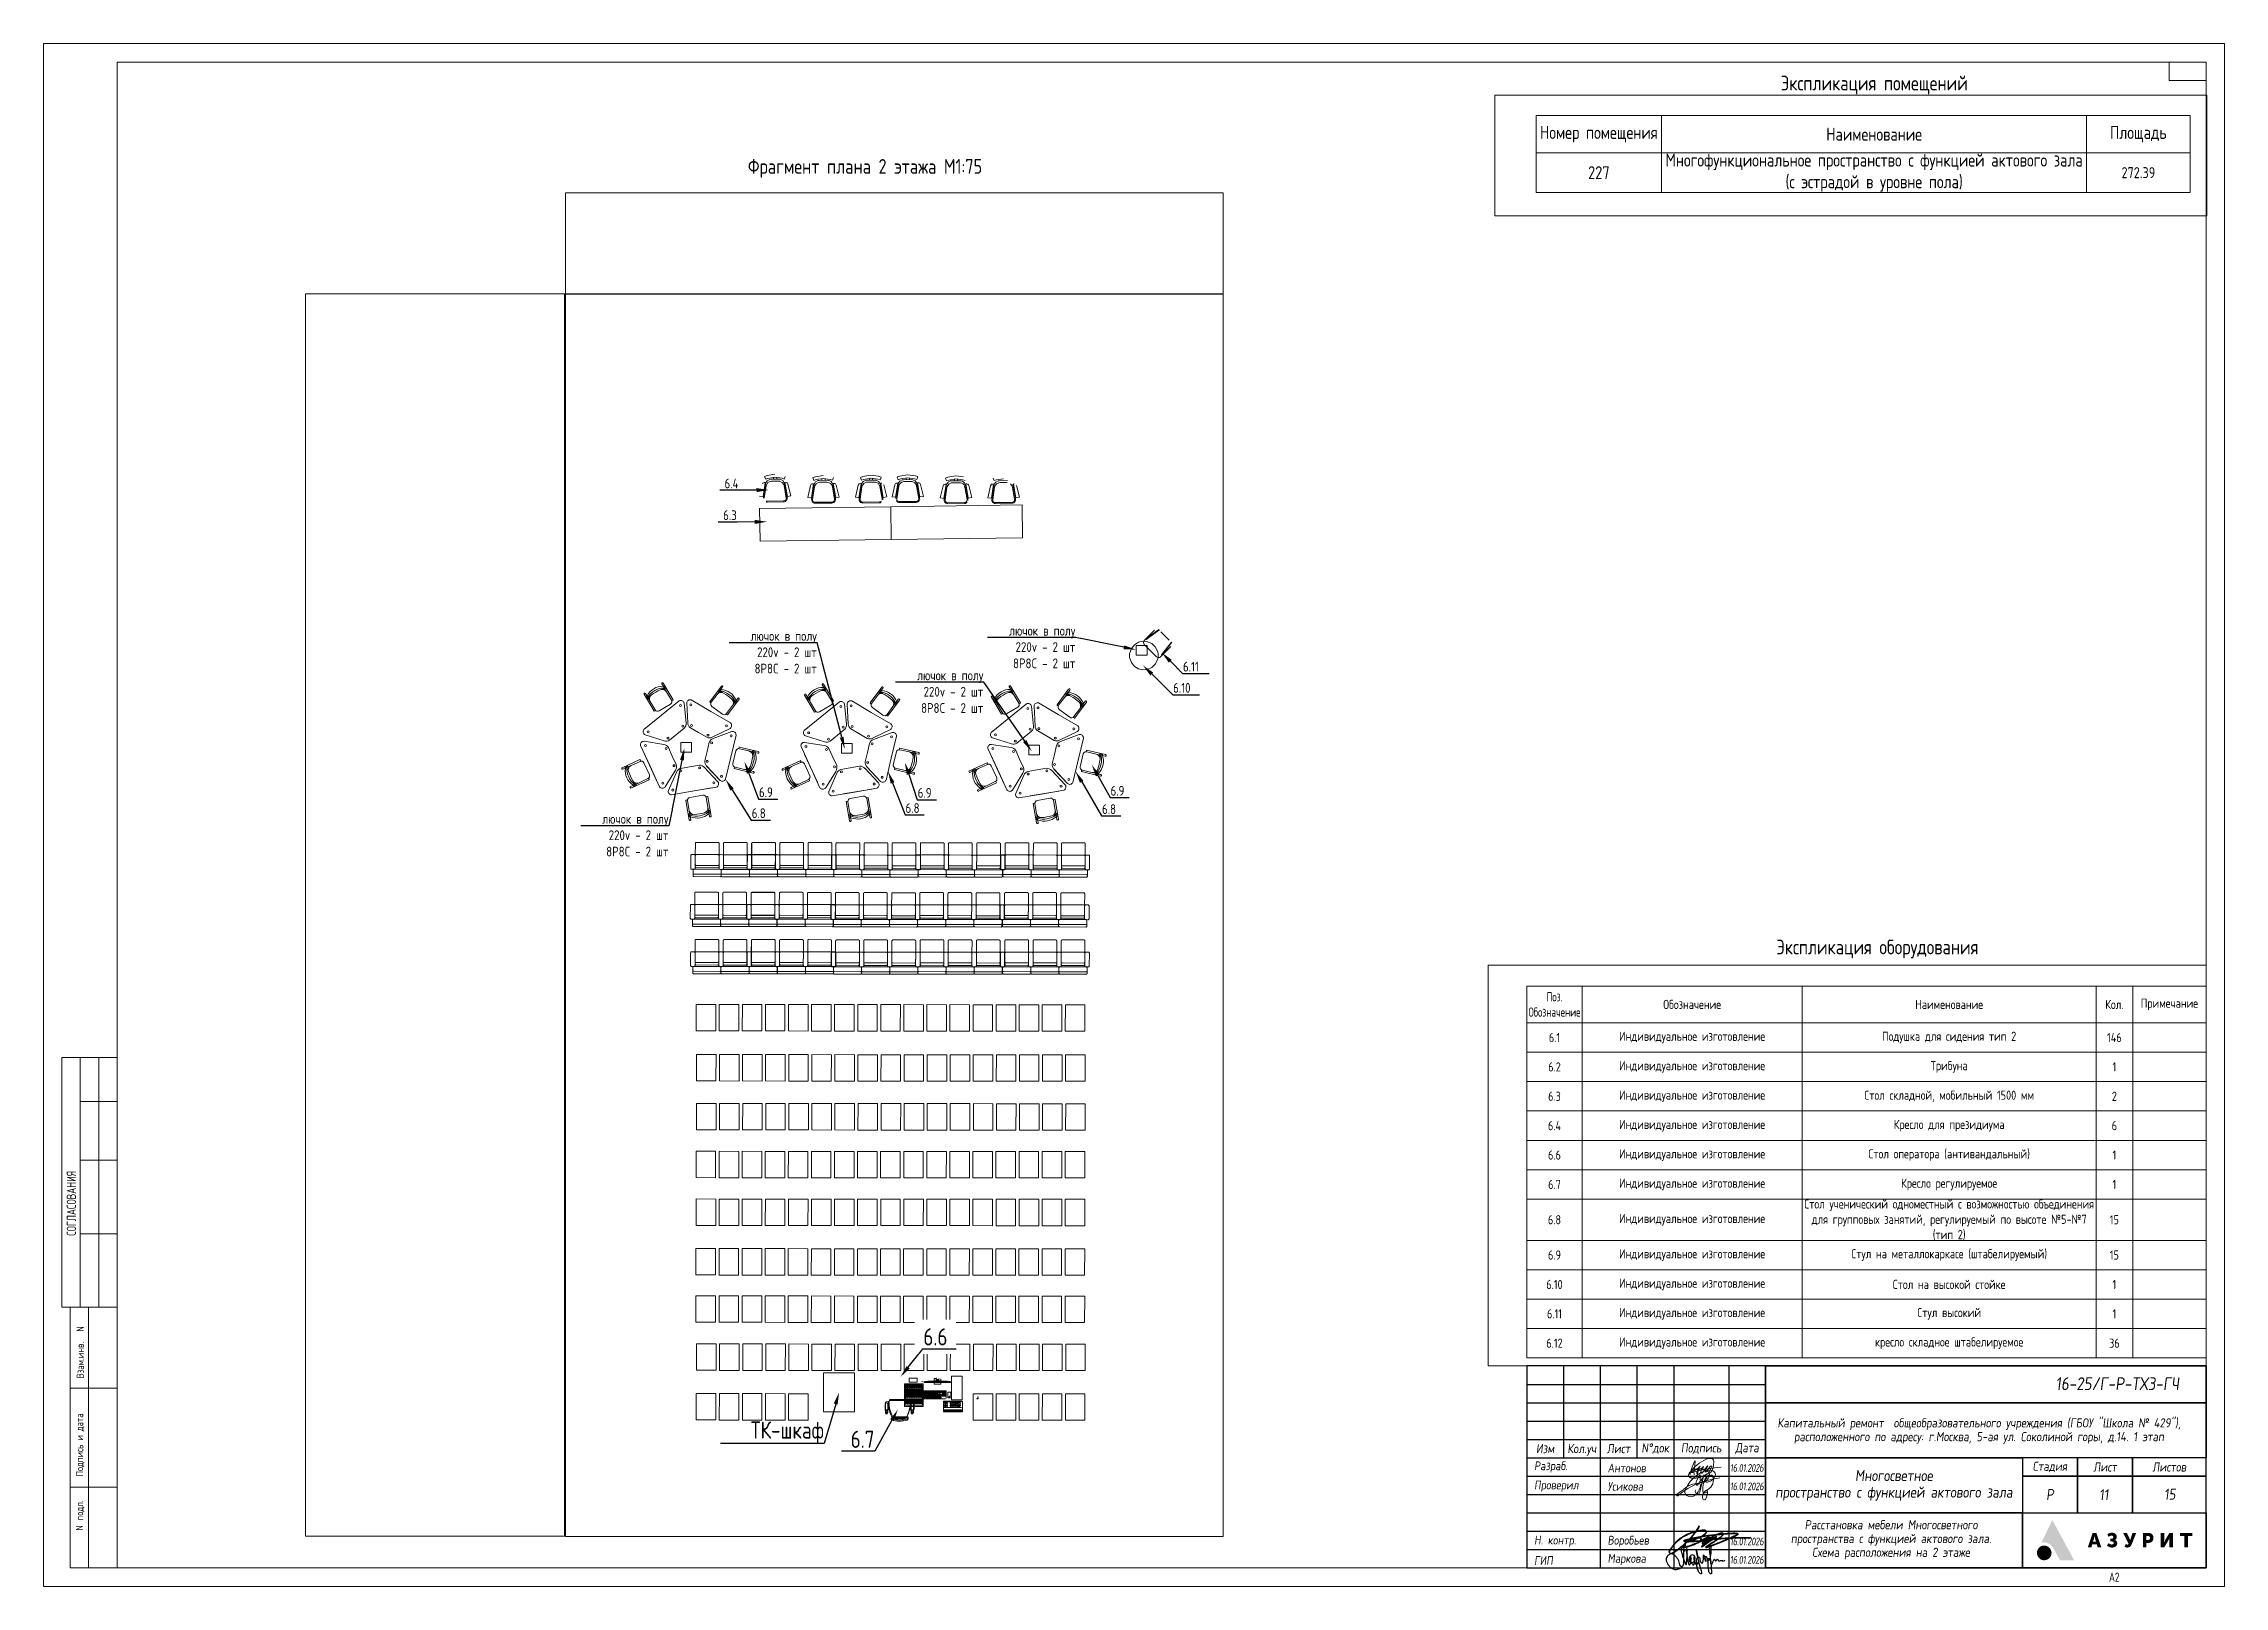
# Paper-space layout 'Layout1' of a CAD drawing. Header units: millimetres. Extents: x 0 to 594, y 0 to 420.
# The model-space entities are those that its viewports show. They can reach past a viewport. Long polylines and large blocks are cut down to what shows.
import ezdxf
from ezdxf import colors
from ezdxf.entities.mleader import LeaderData, LeaderLine
from ezdxf.enums import TextEntityAlignment as Align
from ezdxf.math import Vec2, Vec3

# ---------------------------------------------------------------- set-up
doc = ezdxf.new("R2010")
doc.units = ezdxf.units.MM
doc.linetypes.add('ACAD_ISO03W100', pattern=[30, 12, -18])
doc.layers.add('_STAMP', color=7, linetype='Continuous')
doc.layers.add('ТХ_обор_акт.зал', color=50, linetype='Continuous')
for name, color, linetype, lineweight in [('_TEXT', 7, 'Continuous', 30), ('М. Роспись', 21, 'Continuous', 13), ('ПОДПИСИ', 160, 'Continuous', 25)]:
    doc.layers.add(name, color=color, linetype=linetype, lineweight=lineweight)
doc.layers.add('ТХ_ОБЩЕЕ', color=7, linetype='Continuous', lineweight=0, true_color=0x7b7b7b)
doc.styles.add('GOST type A', font='GOST.TTF')
doc.styles.add('ISOCUPER', font='isocpeur.ttf', dxfattribs={"width": 0.85, "oblique": 7})
doc.styles.get("Standard").update_dxf_attribs({"font": 'GOST.TTF'})

psp = doc.layouts.get("Layout1")

# ---------------------------------------------------------------- texts
at = {"lineweight": 9, "char_height": 4, "attachment_point": 1}
for s, width, insert in [('Экспликация помещений', 113.9548, (473.19, 411.3)), ('Фрагмент плана 2 этажа М1:75', 135.1242, (191.84, 388.62)), ('Экспликация оборудования', 113.9548, (471.96, 176.1))]:
    psp.add_mtext_dynamic_manual_height_columns(s, width=width, gutter_width=12.5, heights=[0], dxfattribs=dict(at, insert=insert))
at = {"layer": '_TEXT', "char_height": 3, "attachment_point": 5, "style": 'ISOCUPER'}
for s, insert in [('11', (561.2, 25)), ('15', (579.16, 25.12))]:
    psp.add_mtext_dynamic_manual_height_columns(s, width=13.3529, gutter_width=12.5, heights=[9.08], dxfattribs=dict(at, insert=insert))
at = {"layer": '_TEXT', "insert": (503.24, 12.73), "char_height": 2.5, "attachment_point": 5, "line_spacing_factor": 0.9, "style": 'ISOCUPER'}
psp.add_mtext_dynamic_manual_height_columns('Расстановка мебели Многосветного \\Pпространства с функцией актового зала. \\PСхема расположения на 2 этаже', width=70.2605, gutter_width=0, heights=[24.08], dxfattribs=at)

msp = doc.modelspace()

# ---------------------------------------------------------------- blocks, each defined once
blk = doc.blocks.new('*U122')
at = {"lineweight": 9}
for p, q in [((-15, 410), (-15, 415)), ((-5, 410), (-15, 410)), ((-589, 76), (-589, 144)), ((-589, 144), (-574, 144)), ((-584, 76), (-584, 144)), ((-579, 76), (-579, 144)), ((-584, 132), (-574, 132)), ((-584, 116), (-574, 116)), ((-584, 96), (-574, 96)), ((-589, 76), (-574, 76)), ((-586.75, 5), (-586.75, 76)), ((-581.75, 76), (-581.75, 5)), ((-574, 54), (-586.75, 54)), ((-574, 27), (-586.75, 27)), ((-586.75, 5), (-574, 5)), ((-55, 5), (-5, 5))]:
    blk.add_line(p, q, dxfattribs=at)
for points in [[(-594, 420), (0, 420), (0, 0), (-594, 0)], [(-574, 415), (-5, 415), (-5, 5), (-574, 5)]]:
    blk.add_lwpolyline(points, close=True, dxfattribs=at)
at = {"lineweight": 9, "width": 0.9}
for s, height, p in [('СОГЛАСОВАНИЯ', 2.5, (-585.19, 95.46)), ('Взам.инв.', 2, (-583.02, 56.6)), ('Подпись и дата', 2, (-583.21, 29.95)), ('подл.', 2, (-583.21, 17.98)), ('N ', 2, (-583.21, 15.19))]:
    blk.add_text(s, height=height, rotation=90, dxfattribs=at).set_placement(p)
at = {"lineweight": 9}
blk.add_text('N', height=2, rotation=90, dxfattribs=at).set_placement((-583.02, 69.36))
at = {"lineweight": 9, "width": 0.9}
for tag, p in [('Номер_листа', (-10.11, 412.61)), ('ФОРМАТ', (-30, 2.5))]:
    blk.add_attdef(tag, text='', height=2.5, dxfattribs=at).set_placement(p, align=Align.MIDDLE_CENTER)
blk = doc.blocks.new('Логотип Азурит')
at = {"layer": '_STAMP', "linetype": 'Continuous', "true_color": 0x2a3756}
h = blk.add_hatch(color=159, dxfattribs=at)
h.dxf.hatch_style = 1
h.paths.add_polyline_path([(-39.4, 8.5), (-40.02, 9.65), (-40.61, 10.74), (-41.14, 11.7), (-41.62, 12.59), (-41.79, 12.89), (-41.86, 13.01), (-41.91, 12.94), (-41.99, 12.78), (-42.39, 11.96), (-42.77, 11.18), (-43.09, 10.5), (-43.47, 9.72), (-44.18, 8.26), (-44.5, 7.6), (-44.73, 7.14), (-44.85, 6.9), (-44.7, 6.93), (-44.51, 6.95), (-44.27, 6.97), (-44.09, 6.97), (-43.91, 6.96), (-43.74, 6.94), (-43.56, 6.91), (-43.39, 6.87), (-43.22, 6.81), (-43.05, 6.75), (-42.89, 6.68), (-42.73, 6.59), (-42.58, 6.5), (-42.43, 6.4), (-42.29, 6.29), (-42.15, 6.17), (-42.03, 6.04), (-41.91, 5.91), (-41.79, 5.77), (-41.72, 5.65), (-41.63, 5.5), (-41.3, 4.9), (-41.02, 4.39), (-40.57, 3.56), (-40.05, 2.59), (-39.78, 2.11), (-37.86, 2.11), (-36.5, 2.11), (-35.94, 2.12), (-36.48, 3.13), (-36.82, 3.75), (-37.16, 4.37), (-37.67, 5.33), (-38.2, 6.3), (-38.54, 6.93), (-38.87, 7.53)])
at = {"layer": '_STAMP', "linetype": 'Continuous', "true_color": 0x1447b7}
h = blk.add_hatch(color=162, dxfattribs=at)
h.dxf.hatch_style = 1
h.paths.add_polyline_path([(-42.09, 4.22), (-42.11, 4.4), (-42.15, 4.58), (-42.2, 4.76), (-42.27, 4.93), (-42.35, 5.1), (-42.45, 5.26), (-42.57, 5.41), (-42.7, 5.55), (-42.8, 5.64), (-42.91, 5.72), (-43.14, 5.86), (-43.38, 5.97), (-43.63, 6.05), (-43.89, 6.09), (-44.15, 6.1), (-44.42, 6.07), (-44.55, 6.04), (-44.68, 6.01), (-44.87, 5.94), (-45.05, 5.85), (-45.22, 5.74), (-45.37, 5.62), (-45.51, 5.49), (-45.63, 5.35), (-45.75, 5.19), (-45.84, 5.03), (-45.92, 4.85), (-45.98, 4.67), (-46.03, 4.49), (-46.06, 4.29), (-46.07, 4.1), (-46.05, 3.9), (-46.02, 3.7), (-45.97, 3.51), (-45.92, 3.37), (-45.87, 3.24), (-45.8, 3.11), (-45.72, 2.99), (-45.64, 2.88), (-45.54, 2.77), (-45.44, 2.67), (-45.33, 2.57), (-45.22, 2.49), (-45.1, 2.41), (-44.98, 2.34), (-44.85, 2.28), (-44.72, 2.22), (-44.58, 2.18), (-44.44, 2.15), (-44.3, 2.13), (-44.05, 2.12), (-43.8, 2.14), (-43.57, 2.19), (-43.34, 2.26), (-43.12, 2.37), (-42.92, 2.5), (-42.73, 2.65), (-42.56, 2.83), (-42.44, 2.99), (-42.34, 3.15), (-42.26, 3.32), (-42.19, 3.49), (-42.14, 3.67), (-42.11, 3.85), (-42.09, 4.03)])
at = {"layer": '_STAMP', "linetype": 'Continuous', "true_color": 0x2a3756}
h = blk.add_hatch(color=159, dxfattribs=at)
h.dxf.hatch_style = 1
h.paths.add_polyline_path([(-29.3, 7.88), (-29.63, 8.84), (-29.86, 9.53), (-30.37, 9.54), (-30.87, 9.54), (-30.93, 9.38), (-31.26, 8.4), (-31.64, 7.27), (-31.97, 6.31), (-32.19, 5.64), (-32.05, 5.63), (-31.71, 5.62), (-31.23, 5.62), (-31.11, 6.03), (-30.99, 6.44), (-30.37, 6.44), (-29.75, 6.44), (-29.63, 6.03), (-29.52, 5.62), (-29.03, 5.62), (-28.54, 5.62), (-28.6, 5.8), (-28.93, 6.79)])
h.paths.add_polyline_path([(-30.77, 7.21), (-30.74, 7.31), (-30.56, 7.93), (-30.43, 8.43), (-30.39, 8.59), (-30.37, 8.65), (-30.35, 8.64), (-30.31, 8.45), (-30.22, 8.08), (-30.11, 7.66), (-30.01, 7.33), (-29.97, 7.21), (-30.37, 7.21)], flags=16)
h = blk.add_hatch(color=159, dxfattribs=at)
h.dxf.hatch_style = 1
h.paths.add_polyline_path([(-24.39, 7.35), (-24.47, 7.43), (-24.56, 7.5), (-24.66, 7.56), (-24.81, 7.65), (-24.74, 7.69), (-24.65, 7.75), (-24.55, 7.86), (-24.45, 7.97), (-24.38, 8.09), (-24.35, 8.18), (-24.32, 8.25), (-24.31, 8.34), (-24.3, 8.45), (-24.3, 8.65), (-24.31, 8.73), (-24.34, 8.82), (-24.41, 8.99), (-24.51, 9.14), (-24.63, 9.28), (-24.78, 9.39), (-24.95, 9.48), (-25.13, 9.55), (-25.34, 9.59), (-25.56, 9.6), (-25.74, 9.6), (-25.91, 9.58), (-26.08, 9.55), (-26.23, 9.51), (-26.39, 9.46), (-26.53, 9.39), (-26.67, 9.32), (-26.8, 9.23), (-26.9, 9.15), (-26.81, 8.98), (-26.64, 8.66), (-26.54, 8.5), (-26.51, 8.5), (-26.46, 8.54), (-26.35, 8.61), (-26.21, 8.67), (-26.07, 8.73), (-25.93, 8.77), (-25.82, 8.79), (-25.72, 8.79), (-25.62, 8.79), (-25.53, 8.76), (-25.46, 8.73), (-25.39, 8.68), (-25.34, 8.62), (-25.3, 8.55), (-25.26, 8.45), (-25.26, 8.36), (-25.27, 8.27), (-25.32, 8.18), (-25.36, 8.13), (-25.39, 8.08), (-25.44, 8.05), (-25.49, 8.02), (-25.63, 7.99), (-25.84, 7.98), (-26.1, 7.97), (-26.1, 7.6), (-26.1, 7.24), (-25.78, 7.23), (-25.54, 7.21), (-25.45, 7.2), (-25.38, 7.18), (-25.33, 7.15), (-25.28, 7.12), (-25.25, 7.08), (-25.21, 7.02), (-25.19, 6.96), (-25.17, 6.9), (-25.17, 6.76), (-25.18, 6.7), (-25.2, 6.64), (-25.23, 6.58), (-25.26, 6.53), (-25.31, 6.49), (-25.37, 6.45), (-25.44, 6.43), (-25.52, 6.41), (-25.69, 6.39), (-25.78, 6.39), (-25.87, 6.41), (-26, 6.45), (-26.16, 6.51), (-26.3, 6.6), (-26.43, 6.69), (-26.53, 6.76), (-26.77, 6.45), (-26.93, 6.26), (-26.97, 6.2), (-26.98, 6.15), (-26.97, 6.11), (-26.94, 6.07), (-26.82, 5.97), (-26.62, 5.84), (-26.41, 5.73), (-26.19, 5.65), (-25.97, 5.59), (-25.78, 5.57), (-25.53, 5.57), (-25.3, 5.58), (-25.12, 5.61), (-24.99, 5.65), (-24.87, 5.71), (-24.75, 5.78), (-24.64, 5.85), (-24.54, 5.94), (-24.45, 6.03), (-24.37, 6.13), (-24.31, 6.23), (-24.25, 6.37), (-24.21, 6.51), (-24.2, 6.66), (-24.2, 6.82), (-24.21, 6.94), (-24.24, 7.06), (-24.28, 7.16), (-24.33, 7.26)])
h = blk.add_hatch(color=159, dxfattribs=at)
h.dxf.hatch_style = 1
h.paths.add_polyline_path([(-19.61, 8.04), (-19.36, 8.68), (-19.14, 9.22), (-19.03, 9.53), (-19.17, 9.54), (-19.52, 9.54), (-20.02, 9.54), (-20.05, 9.44), (-20.31, 8.65), (-20.59, 7.81), (-20.63, 7.68), (-20.66, 7.62), (-20.67, 7.61), (-20.7, 7.67), (-20.82, 7.97), (-21.01, 8.4), (-21.34, 9.1), (-21.54, 9.54), (-22.06, 9.54), (-22.58, 9.54), (-22.4, 9.17), (-21.88, 8.17), (-21.32, 7.06), (-21.11, 6.63), (-21.09, 6.56), (-21.1, 6.52), (-21.15, 6.45), (-21.21, 6.41), (-21.28, 6.38), (-21.37, 6.37), (-21.45, 6.37), (-21.55, 6.39), (-21.64, 6.43), (-21.74, 6.49), (-21.82, 6.53), (-21.86, 6.49), (-21.92, 6.39), (-22.11, 6.05), (-22.23, 5.85), (-22.18, 5.81), (-22.08, 5.75), (-21.95, 5.69), (-21.81, 5.63), (-21.69, 5.59), (-21.51, 5.57), (-21.31, 5.57), (-21.12, 5.59), (-20.97, 5.62), (-20.88, 5.66), (-20.79, 5.71), (-20.71, 5.77), (-20.63, 5.84), (-20.56, 5.93), (-20.48, 6.02), (-20.35, 6.23), (-20.28, 6.35), (-20.21, 6.51), (-19.92, 7.25)])
h = blk.add_hatch(color=159, dxfattribs=at)
h.dxf.hatch_style = 1
h.paths.add_polyline_path([(-14.46, 7.53), (-14.41, 7.64), (-14.37, 7.74), (-14.33, 7.96), (-14.31, 8.19), (-14.32, 8.41), (-14.37, 8.63), (-14.45, 8.83), (-14.5, 8.93), (-14.55, 9.02), (-14.62, 9.1), (-14.69, 9.18), (-14.81, 9.29), (-14.92, 9.37), (-15.06, 9.43), (-15.21, 9.49), (-15.33, 9.52), (-15.49, 9.53), (-16.3, 9.54), (-17.21, 9.54), (-17.21, 7.58), (-17.21, 5.62), (-16.73, 5.62), (-16.25, 5.62), (-16.25, 6.23), (-16.25, 6.83), (-15.87, 6.83), (-15.58, 6.84), (-15.35, 6.86), (-15.17, 6.91), (-14.99, 6.98), (-14.83, 7.08), (-14.69, 7.2), (-14.56, 7.36)])
h.paths.add_polyline_path([(-15.6, 7.68), (-15.67, 7.66), (-15.95, 7.66), (-16.25, 7.66), (-16.25, 8.2), (-16.25, 8.74), (-15.93, 8.73), (-15.64, 8.72), (-15.57, 8.7), (-15.51, 8.67), (-15.42, 8.6), (-15.35, 8.51), (-15.32, 8.45), (-15.3, 8.39), (-15.29, 8.19), (-15.29, 8.07), (-15.3, 8), (-15.32, 7.94), (-15.35, 7.88), (-15.39, 7.82), (-15.43, 7.78), (-15.53, 7.71)], flags=16)
h = blk.add_hatch(color=159, dxfattribs=at)
h.dxf.hatch_style = 1
h.paths.add_polyline_path([(-10.09, 7.82), (-9.98, 8.03), (-9.94, 8.12), (-9.95, 7.93), (-9.96, 7.49), (-9.97, 6.69), (-9.97, 5.62), (-9.5, 5.62), (-9.04, 5.62), (-9.04, 7.58), (-9.04, 9.54), (-9.51, 9.54), (-9.99, 9.54), (-10.36, 8.91), (-10.84, 8.1), (-11.03, 7.78), (-11.26, 7.34), (-11.37, 7.13), (-11.42, 7.05), (-11.41, 7.31), (-11.39, 7.78), (-11.39, 8.55), (-11.39, 9.54), (-11.86, 9.54), (-12.34, 9.54), (-12.34, 7.58), (-12.34, 5.62), (-11.86, 5.62), (-11.37, 5.62), (-11.18, 5.95), (-10.61, 6.89), (-10.31, 7.42)])
h = blk.add_hatch(color=159, dxfattribs=at)
h.dxf.hatch_style = 1
h.paths.add_polyline_path([(-3.74, 9.14), (-3.74, 9.54), (-5.42, 9.54), (-7.09, 9.54), (-7.09, 9.14), (-7.09, 8.74), (-6.5, 8.74), (-5.9, 8.74), (-5.9, 7.18), (-5.9, 5.62), (-5.43, 5.62), (-4.95, 5.62), (-4.95, 7.18), (-4.95, 8.74), (-4.35, 8.74), (-3.74, 8.74)])
blk = doc.blocks.new('Воробьев')
at = {"color": 0}
for points in [[(9, 6.23), (8.81, 5.8), (8.47, 5.27), (8.06, 4.65), (7.64, 4.14), (7.22, 3.56), (6.72, 3.01), (6.11, 2.31), (5.34, 1.61), (4.69, 1), (3.94, 0.4), (3.23, -0.16), (2.53, -0.65), (1.89, -1.09), (1.34, -1.28), (1.02, -1.07), (0.94, -0.69), (1.15, -0.19), (1.44, 0.22), (1.96, 0.94), (2.46, 1.52), (2.89, 1.97), (3.29, 2.38), (3.79, 2.78), (4.4, 3.2), (5.19, 3.67), (5.98, 4.05), (6.55, 4.3), (7.29, 4.56), (7.91, 4.74), (8.67, 4.94), (9.55, 5.11), (10.18, 5.19), (10.76, 5.1), (10.97, 4.89), (10.94, 4.46), (10.66, 4.11), (10.33, 3.82), (9.6, 3.39), (8.89, 3.03), (8.22, 2.76), (7.46, 2.41), (6.88, 2.19), (6.5, 2.15), (6.49, 2.23), (6.75, 2.44), (7.37, 2.71), (8.05, 2.96), (8.6, 3.07), (9.07, 3.1), (9.42, 3.03), (9.52, 2.83), (9.47, 2.44), (9.3, 2.18), (8.99, 1.9), (8.61, 1.65), (8.09, 1.43), (7.11, 1.04), (6.25, 0.73), (5.34, 0.49), (4.81, 0.42), (4.32, 0.49), (4.32, 0.67), (4.44, 0.76), (4.61, 0.86), (5.42, 1.09)], [(9.07, 6.13), (8.88, 5.69), (8.54, 5.16), (8.13, 4.55), (7.71, 4.04), (7.29, 3.45), (6.79, 2.9), (6.18, 2.21), (5.41, 1.5), (4.76, 0.9), (4, 0.29), (3.3, -0.27), (2.6, -0.76), (1.96, -1.19), (1.41, -1.38), (1.09, -1.18), (1.01, -0.79), (1.22, -0.29), (1.51, 0.12), (2.03, 0.83), (2.53, 1.42), (2.96, 1.86), (3.36, 2.27), (3.86, 2.67), (4.47, 3.1), (5.26, 3.56), (6.05, 3.95), (6.62, 4.2), (7.36, 4.46), (7.98, 4.63), (8.74, 4.84), (9.62, 5), (10.25, 5.09), (10.83, 5), (11.04, 4.78), (11.01, 4.35), (10.73, 4), (10.4, 3.71), (9.67, 3.29), (8.96, 2.92), (8.29, 2.65), (7.53, 2.31), (6.95, 2.09), (6.57, 2.04), (6.56, 2.12), (6.82, 2.34), (7.44, 2.61), (8.12, 2.86), (8.67, 2.96), (9.14, 3), (9.49, 2.92), (9.59, 2.73), (9.54, 2.34), (9.37, 2.08), (9.06, 1.8), (8.68, 1.55), (8.16, 1.32), (7.18, 0.93), (6.32, 0.63), (5.41, 0.38), (4.88, 0.32), (4.39, 0.39), (4.39, 0.56), (4.51, 0.66), (4.68, 0.76), (5.49, 0.98)]]:
    blk.add_spline(points, degree=3, dxfattribs=at)
for points in [[(23.09, 3.04), (19.6, 2.99), (16.88, 2.95), (15.26, 2.8), (13.68, 2.68), (11.9, 2.53), (10.74, 2.41), (9.29, 2.14), (7.52, 2.04), (6.46, 1.95), (5.89, 1.94), (5.28, 1.96), (4.94, 2.06), (4.85, 2.22), (4.95, 2.31), (5.22, 2.4), (5.81, 2.6), (6.31, 2.74), (6.95, 2.9), (7.74, 3.05), (9.12, 3.32), (11.12, 3.63), (12.77, 3.84), (14.84, 4.04), (16.43, 4.21), (17.58, 4.27), (18.78, 4.34), (19.26, 4.28), (19.55, 4.19), (19.63, 4.04), (19.5, 3.92), (19.23, 3.75), (18.51, 3.41), (17.75, 3.07), (16.46, 2.49), (15.49, 2.1), (14.61, 1.73), (13.82, 1.42), (13.18, 1.2), (12.55, 0.9), (11.86, 0.65), (11.27, 0.44), (10.95, 0.4), (10.83, 0.43), (10.84, 0.49), (10.93, 0.59), (11.35, 0.85), (11.85, 1.24), (12.69, 1.78), (13.15, 2.09), (13.75, 2.47), (14.58, 3.04), (15.03, 3.38), (15.41, 3.75), (15.63, 4.03), (15.6, 4.2), (15.48, 4.27), (15.14, 4.32), (14.86, 4.24), (14.51, 4.16), (14.21, 4.04), (13.45, 3.79), (13.02, 3.58), (12.51, 3.22), (11.86, 2.75), (11.26, 2.22), (10.74, 1.69), (10.22, 1.14), (9.48, 0.44), (9.91, 0.77), (10.4, 1.13), (10.94, 1.5), (11.68, 1.99), (13.09, 2.87), (13.46, 3.15), (13.93, 3.43), (13.64, 3.3), (13.14, 3.07), (12.58, 2.83), (12.04, 2.58), (10.84, 2.06), (10.51, 1.91), (10.03, 1.87), (9.83, 2.07), (10.16, 2.37), (10.72, 2.68), (11.51, 3.12), (11.91, 3.2), (12.37, 3.24), (12.59, 3.05), (12.34, 2.77), (11.77, 2.09), (11.32, 1.81), (10.87, 1.54), (10.48, 1.35), (10.03, 1.33), (9.92, 1.56), (10.05, 1.81), (10.29, 2.09), (10.63, 2.48), (11.01, 2.79), (11.56, 3.15), (11.75, 3.24), (11, 2.99), (10.23, 2.6), (9.88, 2.39), (9.2, 1.91)], [(23.16, 2.93), (19.67, 2.89), (16.95, 2.84), (15.33, 2.7), (13.75, 2.58), (11.97, 2.43), (10.81, 2.31), (9.36, 2.04), (7.59, 1.93), (6.53, 1.85), (5.96, 1.84), (5.35, 1.86), (5.01, 1.96), (4.92, 2.11), (5.02, 2.2), (5.29, 2.3), (5.88, 2.5), (6.38, 2.64), (7.02, 2.8), (7.81, 2.95), (9.19, 3.22), (11.19, 3.52), (12.84, 3.73), (14.91, 3.94), (16.5, 4.11), (17.65, 4.16), (18.85, 4.23), (19.33, 4.18), (19.62, 4.08), (19.7, 3.94), (19.57, 3.82), (19.3, 3.65), (18.58, 3.3), (17.82, 2.97), (16.53, 2.39), (15.56, 1.99), (14.68, 1.63), (13.89, 1.32), (13.25, 1.09), (12.62, 0.79), (11.93, 0.54), (11.34, 0.33), (11.02, 0.3), (10.9, 0.32), (10.91, 0.39), (11, 0.48), (11.42, 0.75), (11.92, 1.13), (12.75, 1.68), (13.22, 1.98), (13.82, 2.37), (14.65, 2.93), (15.1, 3.28), (15.48, 3.65), (15.7, 3.93), (15.67, 4.1), (15.55, 4.17), (15.21, 4.22), (14.93, 4.14), (14.58, 4.06), (14.28, 3.93), (13.52, 3.68), (13.09, 3.47), (12.58, 3.12), (11.93, 2.65), (11.33, 2.11), (10.81, 1.58), (10.29, 1.03), (9.55, 0.33), (9.98, 0.66), (10.47, 1.03), (11.01, 1.4), (11.75, 1.89), (13.16, 2.77), (13.53, 3.04), (14, 3.32), (13.71, 3.19), (13.21, 2.96), (12.65, 2.73), (12.11, 2.48), (10.91, 1.95), (10.58, 1.8), (10.1, 1.76), (9.9, 1.96), (10.23, 2.26), (10.79, 2.58), (11.58, 3.02), (11.98, 3.1), (12.44, 3.13), (12.66, 2.95), (12.41, 2.67), (11.84, 1.99), (11.39, 1.7), (10.94, 1.43), (10.55, 1.24), (10.1, 1.23), (9.99, 1.46), (10.12, 1.71), (10.36, 1.99), (10.7, 2.37), (11.08, 2.68), (11.63, 3.05), (11.82, 3.14), (11.07, 2.89), (10.3, 2.49), (9.95, 2.28), (9.27, 1.8)]]:
    blk.add_open_spline(points, degree=3, dxfattribs=at)
blk = doc.blocks.new('Маркова')
at = {"layer": 'ПОДПИСИ'}
for points in [[(44384.96, 26840.5), (44384.84, 26841), (44384.62, 26841.2), (44384.35, 26841.2), (44384.24, 26840.96), (44384.24, 26840.55), (44384.41, 26840.01), (44384.62, 26839.21), (44384.92, 26838.49), (44385.18, 26837.92), (44385.36, 26839.06), (44385.43, 26839.91), (44385.43, 26840.64), (44385.43, 26840.89), (44385.19, 26840.95), (44385.19, 26840.77), (44385.34, 26839.78), (44385.66, 26838.18), (44385.84, 26837.88), (44386.06, 26838.38), (44386.19, 26839.11), (44386.19, 26839.42), (44385.86, 26839.42), (44385.74, 26839.02), (44385.85, 26838.57), (44386.16, 26838.35), (44386.41, 26838.02), (44386.59, 26837.89), (44386.84, 26838.65), (44386.91, 26839.29), (44386.72, 26839.71), (44386.37, 26839.83), (44386.03, 26839.65), (44385.9, 26839.34), (44386.01, 26838.87), (44386.13, 26838.49), (44386.23, 26838.35), (44386.53, 26838.44), (44386.8, 26838.81), (44386.69, 26839.42), (44386.69, 26838.93), (44386.91, 26838.2), (44387.08, 26838.02), (44387.16, 26837.94), (44387.37, 26838.08), (44387.53, 26839.05), (44387.42, 26839.79), (44387.17, 26840.7), (44387.77, 26837.87), (44387.91, 26837.45), (44388.05, 26836.95), (44388.14, 26836.54), (44388.14, 26836.2), (44387.88, 26836.28), (44387.54, 26836.8), (44387.3, 26837.47), (44387.19, 26838.24), (44387.19, 26838.85), (44387.56, 26839.4), (44387.69, 26839.4), (44387.84, 26838.89), (44387.99, 26838.52), (44388.2, 26838.24), (44388.31, 26838.24), (44388.45, 26838.62), (44388.56, 26839.33), (44388.56, 26839.82), (44388.99, 26838.58), (44388.84, 26839.38), (44388.96, 26839.55), (44389.15, 26839.24), (44389.31, 26838.93), (44389.48, 26838.73), (44389.74, 26839.03), (44389.9, 26839.65), (44390, 26840.29), (44389.86, 26841.59), (44389.69, 26841.82), (44389.56, 26841.68), (44389.56, 26841.3), (44389.7, 26840.31), (44389.89, 26838.82), (44389.99, 26837.79), (44389.99, 26837.09), (44389.99, 26836.15), (44389.72, 26836.32), (44389.53, 26836.9), (44389.4, 26837.91), (44389.4, 26838.5), (44389.48, 26839.15), (44389.86, 26838.76), (44389.86, 26838.62), (44390.05, 26838.01), (44390.31, 26838.39), (44390.66, 26839.02), (44390.82, 26838.67), (44391.19, 26839.01), (44391.41, 26838.69), (44391.93, 26838.78), (44392.24, 26838.65), (44392.64, 26838.79)], [(44384.16, 26837.52), (44384.02, 26837.95), (44383.86, 26838.46), (44383.67, 26838.92), (44383.36, 26839.36), (44382.92, 26839.82), (44382.37, 26840.02), (44381.91, 26839.87), (44381.53, 26839.53), (44381.38, 26839.14), (44381.38, 26838.69), (44381.61, 26838.16), (44381.82, 26837.83), (44382.25, 26837.39), (44382.84, 26837.07), (44383.53, 26837.07), (44383.96, 26837.22), (44384.63, 26837.82), (44384.75, 26838.6), (44384.75, 26839.25), (44384.75, 26840.2), (44384.75, 26840.92)]]:
    blk.add_spline(points, degree=3, dxfattribs=at)
blk = doc.blocks.new('Антонов')
at = {"color": 5, "lineweight": 13}
for points in [[(0.27, 1.09), (0.97, 1.86), (1.9, 2.63), (2.75, 3.17), (3.21, 3.4), (3.62, 3.53), (4.02, 3.56), (4.31, 3.51), (4.49, 3.41), (4.62, 3.21), (4.68, 2.99), (4.68, 2.7), (4.66, 2.44), (4.61, 2.14), (4.54, 1.81), (4.46, 1.5), (4.37, 1.29), (4.25, 1.09), (4.1, 0.9), (3.96, 0.79), (3.82, 0.73), (3.76, 0.76), (3.74, 0.82), (3.75, 0.88), (3.8, 1), (3.99, 1.36), (4.21, 1.75), (4.31, 2), (4.27, 2.06), (4.22, 2.09), (4.15, 2.08), (4.08, 2.05), (4.01, 2), (3.96, 1.96), (3.35, 1.16), (3.17, 0.96), (3.06, 0.89), (3.04, 0.95), (3.06, 1.02), (3.18, 1.28), (3.38, 1.69), (3.5, 1.95), (3.53, 2.06), (3.53, 2.1), (3.49, 2.1), (3.46, 2.09), (3.4, 2.05), (3.37, 2.02), (3.36, 1.99), (3.34, 1.96), (3.32, 1.92), (3.3, 1.9), (3.29, 1.88), (3.02, 1.49), (2.86, 1.24), (2.72, 1.03), (2.55, 0.86), (2.41, 0.75), (2.33, 0.73), (2.27, 0.73), (2.25, 0.75), (2.23, 0.79), (2.21, 0.83), (2.21, 0.87), (2.2, 0.91), (2.2, 0.95), (2.21, 0.98), (2.23, 1.03), (2.25, 1.06), (2.28, 1.15), (2.3, 1.21), (2.36, 1.42), (2.42, 1.55), (2.48, 1.64), (2.55, 1.73), (2.59, 1.8), (2.64, 1.85), (2.67, 1.9), (2.71, 1.95), (2.71, 1.98), (2.65, 1.93), (2.62, 1.88), (2.55, 1.8), (2.49, 1.75), (2.4, 1.7), (2.33, 1.66), (2.28, 1.62), (2.22, 1.57), (2.18, 1.54), (2.13, 1.52), (2.1, 1.5), (2.06, 1.48), (2.02, 1.47), (1.97, 1.46), (1.91, 1.44), (1.87, 1.43), (1.85, 1.44), (1.82, 1.45), (1.8, 1.46), (1.77, 1.45), (1.75, 1.37), (1.75, 1.29), (1.72, 1.23), (1.69, 1.16), (1.67, 1.1), (1.66, 1.06), (1.65, 0.95), (1.63, 0.87), (1.61, 0.81), (1.61, 0.76), (1.58, 0.67), (1.55, 0.61), (1.49, 0.58), (1.47, 0.6), (1.46, 0.66), (1.45, 0.69), (1.45, 0.76), (1.47, 0.82), (1.47, 0.87), (1.49, 0.92), (1.52, 0.99), (1.56, 1.07), (1.58, 1.12), (1.58, 1.17), (1.6, 1.22), (1.61, 1.25), (1.62, 1.29), (1.63, 1.35), (1.65, 1.4), (1.7, 1.51), (1.71, 1.55), (1.73, 1.59), (1.76, 1.63), (1.79, 1.67), (1.83, 1.72), (1.85, 1.77), (1.89, 1.83), (1.92, 1.87), (1.97, 1.93), (2.01, 1.98), (2.03, 2.02), (2.06, 2.09), (2.04, 2.04), (1.99, 1.97), (1.91, 1.88), (1.84, 1.8), (1.74, 1.73), (1.6, 1.66), (1.5, 1.59), (1.4, 1.55), (1.18, 1.46), (1.12, 1.43), (1.05, 1.39), (0.99, 1.35), (0.89, 1.33), (0.84, 1.32), (0.77, 1.3), (0.72, 1.29), (0.64, 1.27), (0.5, 1.26), (0.44, 1.25), (0.34, 1.17), (0.13, 0.91), (0.07, 0.83), (0.04, 0.79), (0, 0.74), (-0.04, 0.67), (-0.06, 0.61), (-0.08, 0.58), (-0.11, 0.52), (-0.12, 0.5), (-0.15, 0.4), (-0.16, 0.35), (-0.15, 0.28), (-0.13, 0.23), (-0.12, 0.17), (-0.11, 0.13), (-0.03, 0.03), (0.03, -0.03), (0.07, -0.06), (0.14, -0.09), (0.22, -0.13), (0.27, -0.15), (0.36, -0.2), (0.44, -0.23), (0.55, -0.24), (0.63, -0.23), (0.71, -0.24), (0.76, -0.24), (0.84, -0.24), (0.9, -0.25), (0.97, -0.24), (1.01, -0.24), (1.09, -0.23), (1.15, -0.23), (1.23, -0.22), (1.29, -0.2), (1.36, -0.19), (1.42, -0.17), (1.5, -0.16), (1.75, -0.11), (1.9, -0.1), (2, -0.08), (2.05, -0.06), (2.12, -0.03), (2.18, -0.01), (2.26, 0.01), (2.33, 0.04), (2.45, 0.08), (2.52, 0.11), (2.58, 0.14), (2.63, 0.17), (2.72, 0.21), (2.79, 0.25), (2.84, 0.25), (3.02, 0.34), (3.1, 0.38), (3.15, 0.4), (3.25, 0.47), (3.27, 0.51), (3.35, 0.56), (3.44, 0.62), (3.61, 0.69), (3.61, 0.67), (3.52, 0.62), (3.45, 0.56), (3.31, 0.49), (3.19, 0.42), (3.13, 0.37), (2.98, 0.25), (2.94, 0.21), (2.88, 0.15), (2.84, 0.09), (2.82, 0.07), (2.76, 0.03), (2.72, -0.01), (2.58, -0.18), (2.52, -0.25), (2.45, -0.34), (2.38, -0.44), (2.29, -0.6), (2.23, -0.71), (2.21, -0.82), (2.19, -0.91), (2.2, -0.99), (2.22, -1.03), (2.26, -1.07), (2.31, -1.12), (2.41, -1.18), (2.48, -1.17), (2.59, -1.15), (2.77, -1.09), (2.86, -1.01), (2.96, -0.95), (3.16, -0.77), (3.34, -0.59), (3.49, -0.4), (3.59, -0.27), (3.66, -0.15), (3.73, -0.03), (3.83, 0.19), (3.85, 0.31), (3.85, 0.42), (3.86, 0.47), (3.86, 0.53), (3.85, 0.62), (3.78, 0.75), (3.74, 0.84), (3.66, 0.93), (3.6, 1.03), (3.54, 1.07), (3.46, 1.11), (3.41, 1.15), (3.19, 1.3), (3.09, 1.34), (3.01, 1.38), (2.96, 1.41), (2.89, 1.46), (2.79, 1.47), (2.64, 1.51), (2.52, 1.53), (2.42, 1.54), (2.34, 1.56), (2.24, 1.57), (2.22, 1.57)], [(0.08, 0.39), (0.21, 0.87), (0.4, 1.54), (0.68, 2.21), (0.94, 2.84), (1.09, 3.08), (1.12, 2.85), (1.06, 2.31), (1, 1.74), (0.89, 1.03), (0.95, 0.38)], [(0.21, 0.87), (0.27, 0.79), (0.64, 0.85), (1.65, 1.15), (3.16, 1.5), (4.83, 1.75), (6.09, 1.85)], [(0.23, 0.86), (0.32, 0.93), (0.39, 0.96), (0.47, 1.01), (0.54, 1.06), (0.77, 1.19), (0.88, 1.23), (0.93, 1.25), (0.98, 1.27), (1.03, 1.28), (1.12, 1.32), (1.17, 1.34), (1.24, 1.37), (1.29, 1.39), (1.33, 1.41), (1.46, 1.45), (1.53, 1.48), (1.59, 1.5), (1.66, 1.52), (1.71, 1.53), (1.77, 1.54), (1.8, 1.55), (1.88, 1.56), (1.94, 1.56), (2.01, 1.56), (2.07, 1.57), (2.13, 1.57), (2.18, 1.57), (2.24, 1.57)]]:
    blk.add_lwpolyline(points, dxfattribs=at)
blk = doc.blocks.new('УС')
at = {"layer": 'М. Роспись', "color": 5}
for points in [[(-2.33, 2.69), (-1.51, 4.22)], [(-2.03, 1.52), (-1.76, 1.89), (-1.52, 2.48)], [(-0.28, 4.3), (-1.38, -0.41)]]:
    blk.add_lwpolyline(points, dxfattribs=at)
for centre, radius, start, end in [((11.51, -26.77), 32.14, 122.59061, 126.63035), ((6.34, -18.08), 21.66, 96.21561, 128.80282), ((-6.01, 0.63), 0.388, 302.59061, 316.48011), ((-2.04, -3.13), 5.08, 85.19765, 136.48011), ((-4.49, -0.33), 1.04, 158.33846, 221.5714), ((3.25, -3.41), 9.36, 112.74953, 158.33846), ((-2.01, -0.2), 0.662, 137.11943, 340.70088), ((-3.5, 1.96), 1.04, 353.10273, 358.60423), ((-2.16, 1.8), 0.311, 173.10273, 294.484), ((0.15, 1.87), 2.61, 161.68067, 178.60423), ((-4.76, 1.71), 3.5, 314.28717, 356.94772), ((-1.65, 1.54), 0.388, 356.94772, 85.19765), ((-1.41, 4.19), 0.113, 342.88241, 164.9698), ((5.41, 3.54), 6.74, 174.74245, 184.97106), ((-1.11, 2.96), 0.192, 180, 330.37405), ((-17.44, 11.39), 18.57, 332.66768, 337.55943), ((1.39, -1.69), 2.07, 114.07609, 194.41139), ((6.66, 0.09), 7.29, 148.0597, 181.45471), ((0, 0), 0.637, 188.54527, 19.6559), ((1.04, 2.98), 2.65, 61.84957, 122.20175), ((1.9, 2.43), 1.84, 99.30805, 169.94918), ((0.62, 2.82), 0.539, 187.35014, 302.13017), ((-3.19, -0.42), 3.85, 328.96922, 9.48207), ((0.8, 3.74), 0.388, 121.59822, 148.0597), ((0.23, 1.18), 1.04, 287.71587, 296.65503), ((1.09, 3.27), 0.945, 24.02095, 121.59822), ((-0.6, 2.83), 2.88, 296.65503, 24.27272), ((0.11, 5.12), 2.87, 286.14317, 337.18069), ((1.67, 3.86), 0.388, 22.47545, 99.30805), ((1.8, 4.41), 1.04, 337.18069, 61.84957), ((-7.51, -1.15), 0.232, 131.92458, 325.99653), ((-6.99, -1.5), 0.388, 128.80282, 145.99653), ((-3.88, 0.21), 1.86, 221.5714, 327.07475), ((-0.19, -2.04), 0.464, 201.71656, 308.54113)]:
    blk.add_arc(centre, radius, start, end, dxfattribs=at)
blk = doc.blocks.new('_Azurit_Stamp')
at = {"layer": '_STAMP'}
for p, q in [((-175, 55), (-175, 30)), ((-165, 55), (-165, 0)), ((-155, 55), (-155, 30)), ((-145, 55), (-145, 0)), ((-130, 55), (-130, 0)), ((-120, 55), (-120, 0)), ((-185, 50), (-120, 50)), ((-185, 45), (-120, 45)), ((-185, 40), (-120, 40)), ((-185, 35), (-120, 35)), ((-185, 30), (-120, 30)), ((-185, 25), (-120, 25)), ((-185, 20), (-120, 20)), ((-185, 15), (-120, 15)), ((-185, 10), (-120, 10)), ((-185, 5), (-120, 5))]:
    blk.add_line(p, q, dxfattribs=at)
for points in [[(-185, 0), (0, 0), (0, 55), (-185, 55)], [(-120, 55), (0, 55), (0, 45), (-120, 45)], [(-120, 45), (0, 45), (0, 30), (-120, 30)], [(-120, 30), (-50, 30), (-50, 15), (-120, 15)], [(-50, 25), (-35, 25), (-35, 30), (-50, 30)], [(-35, 25), (-20, 25), (-20, 30), (-35, 30)], [(-20, 25), (0, 25), (0, 30), (-20, 30)], [(-50, 15), (-35, 15), (-35, 25), (-50, 25)], [(-35, 15), (-20, 15), (-20, 25), (-35, 25)], [(-20, 15), (0, 15), (0, 25), (-20, 25)], [(-120, 15), (-50, 15), (-50, 0), (-120, 0)], [(-50, 15), (0, 15), (0, 0), (-50, 0)]]:
    blk.add_lwpolyline(points, close=True, dxfattribs=at)
at = {"color": 1, "lineweight": 15, "xscale": 1.420595361752659, "yscale": 1.420595361752659, "zscale": 1.420595361752659}
blk.add_blockref('Антонов', (-140.74, 24.79), dxfattribs=at)
at = {"color": 1, "lineweight": 15}
blk.add_blockref('УС', (-136.47, 21.05), dxfattribs=at)
at = {"linetype": 'Continuous'}
blk.add_blockref('Логотип Азурит', (0, 0), dxfattribs=at)
at = {"color": 172, "true_color": 0x1616e3, "xscale": 1.418317179910401, "yscale": 1.418317179910401, "zscale": 1.418317179910401}
blk.add_blockref('Маркова', (-63093.9, -38063.82), dxfattribs=at)
at = {"layer": '_TEXT', "color": 172, "lineweight": 0, "true_color": 0x1616e3}
blk.add_blockref('Воробьев', (-147.13, 5.22), dxfattribs=at)
at = {"layer": '_TEXT', "line_spacing_factor": 0.9, "style": 'ISOCUPER'}
for s, width, heights, insert, char_height, attachment_point in [('16-25/Г-Р-ТХ3-ГЧ ', 69.1586, [9.61], (-7.31, 50.18), 3.5, 6), ('\\pxa0.83333;Капитальный ремонт  общеобразовательного учреждения (ГБОУ "Школа № 429"), расположенного по адресу: г.Москва, 5-ая ул. Соколиной горы, д.14. 1 этап  ', 116.4301, [14.01], (-61.81, 37.3), 2.5, 5), ('Многосветное \\Pпространство с функцией актового зала{\\fGOST type A|b0|i0|c204|p34;\\Q0;\\W1; }', 69.1586, [14.57], (-85, 22.5), 3, 5)]:
    blk.add_mtext_dynamic_manual_height_columns(s, width=width, gutter_width=0, heights=heights, dxfattribs=dict(at, insert=insert, char_height=char_height, attachment_point=attachment_point))
at = {"layer": '_TEXT', "style": 'ISOCUPER'}
for s, width, heights, insert, char_height, attachment_point in [('Изм', 10, [0], (-180, 32.5), 2.5, 5), ('Кол.уч', 10, [0], (-170, 32.17), 2.5, 5), ('Лист', 10, [0], (-160, 32.5), 2.5, 5), ('N%%Dдок', 10, [0], (-150, 32.5), 2.5, 5), ('Подпись', 10, [0], (-137.5, 32.5), 2.5, 5), ('Дата', 10, [0], (-125, 32.5), 2.5, 5), ('Разраб.', 20, [0], (-183, 27.5), 2.4, 4), ('Проверил', 20, [0], (-183, 22.27), 2.4, 4), ('Антонов', 19.0361, [0], (-163, 27.23), 2.4, 4), ('{\\W0.82;\\T0.92;16.01.2026}', 7.4894, [0], (-129.7, 27.23), 2.1, 4), ('Стадия', 15, [0], (-42.5, 27.5), 2.5, 5), ('Лист', 15, [0], (-27.5, 27.5), 2.5, 5), ('Листов', 15, [0], (-10, 27.5), 2.5, 5), ('{\\W0.82;\\T0.92;16.01.2026}', 7.4894, [0], (-129.7, 22.23), 2.1, 4), ('Р', 13.3529, [9.08], (-42.5, 20), 3, 5), ('Н. контр.', 20, [0], (-183, 7.27), 2.4, 4), ('{\\W0.82;\\T0.92;16.01.2026}', 7.4894, [0], (-129.7, 7.23), 2.1, 4), ('ГИП', 20, [0], (-183, 2.04), 2.4, 4), ('{\\W0.82;\\T0.92;16.01.2026}', 7.4894, [0], (-129.7, 2.23), 2.1, 4)]:
    blk.add_mtext_dynamic_manual_height_columns(s, width=width, gutter_width=12.5, heights=heights, dxfattribs=dict(at, insert=insert, char_height=char_height, attachment_point=attachment_point))
at = {"layer": '_TEXT', "color": 5, "insert": (-163, 22.23), "char_height": 2.4, "attachment_point": 4, "style": 'ISOCUPER'}
blk.add_mtext_dynamic_manual_height_columns('{\\C256;Усикова}', width=19.0361, gutter_width=12.5, heights=[0], dxfattribs=at)
at = {"layer": '_TEXT', "color": 0, "char_height": 2.4, "attachment_point": 4, "style": 'ISOCUPER'}
for s, insert in [('Воробьев', (-163, 7.23)), ('Маркова', (-163, 2.29))]:
    blk.add_mtext_dynamic_manual_height_columns(s, width=19.0361, gutter_width=12.5, heights=[0], dxfattribs=dict(at, insert=insert))
blk = doc.blocks.new('*T54')
at = {"color": 0, "linetype": 'ByBlock', "lineweight": 9, "ltscale": 100, "transparency": 16777216}
for p, q in [((0, 0), (18500, 0)), ((0, 0), (0, -10122)), ((1500, 0), (1500, -10122)), ((7500, 0), (7500, -10122)), ((15500, 0), (15500, -10122)), ((16500, 0), (16500, -10122)), ((18500, 0), (18500, -10122)), ((0, -1000), (18500, -1000)), ((0, -1800), (18500, -1800)), ((0, -2600), (18500, -2600)), ((0, -3400), (18500, -3400)), ((0, -4200), (18500, -4200)), ((0, -5000), (18500, -5000)), ((0, -5800), (18500, -5800)), ((0, -6922), (18500, -6922)), ((0, -7722), (18500, -7722)), ((0, -8522), (18500, -8522)), ((0, -9322), (18500, -9322)), ((0, -10122), (18500, -10122))]:
    blk.add_line(p, q, dxfattribs=at)
at = {"color": 0, "lineweight": 9, "ltscale": 100, "transparency": 16777216, "char_height": 250, "attachment_point": 5, "style": 'GOST type A'}
for s, insert, width in [('{\\W0.9;Поз. Обозначение}', (750, -500), 1497), ('Обозначение', (4500, -500), 5997), ('Наименование', (11500, -500), 7997), ('Кол.', (16000, -500), 997), ('Примечание', (17500, -500), 1997), ('{\\C256;6.1}', (750, -1400), 1497), ('146', (16000, -1400), 997), ('{\\fArial|b0|i0|c0;', (17500, -1400), 1997), ('{\\C256;6.2}', (750, -2200), 1497), ('1', (16000, -2200), 997), ('{\\fArial|b0|i0|c0;', (17500, -2200), 1997), ('{\\C256;6.3}', (750, -3000), 1497), ('Стол складной, мобильный 1500 мм', (11500, -3000), 7997), ('2', (16000, -3000), 997), ('{\\C256;6.4}', (750, -3800), 1497), ('Кресло для президиума', (11500, -3800), 7997), ('6', (16000, -3800), 997), ('Стол оператора (антивандальный)', (11500, -4600), 7997), ('{\\C256;6.6}', (750, -4600), 1497), ('1', (16000, -4600), 997), ('{\\C256;6.7}', (750, -5400), 1497), ('Кресло регулируемое', (11500, -5400), 7997), ('1', (16000, -5400), 997), ('{\\C256;6.8}', (750, -6361), 1497), ('Стол ученический одноместный с возможностью объединения для групповых занятий, регулируемый по высоте №5-№7 (тип 2)', (11500, -6361), 7997), ('15', (16000, -6361), 997), ('{\\C256;6.9}', (750, -7322), 1497), ('Стул на металлокаркасе (штабелируемый)', (11500, -7322), 7997), ('15', (16000, -7322), 997), ('{\\C256;6.10}', (750, -8122), 1497), ('Стол на высокой стойке^J', (11500, -8122), 7997), ('1', (16000, -8122), 997), ('{\\C256;6.11}', (750, -8922), 1497), ('Стул высокий', (11500, -8922), 7997), ('1', (16000, -8922), 997), ('6.12', (750, -9722), 1497), ('кресло складное штабелируемое', (11500, -9722), 7997), ('36', (16000, -9722), 997)]:
    blk.add_mtext(s, dxfattribs=dict(at, insert=insert, width=width))
at = {"color": 0, "lineweight": 9, "ltscale": 100, "transparency": 16777216, "char_height": 250, "attachment_point": 5}
for s, insert, width in [('Индивидуальное изготовление', (4500, -1400), 5997), ('Подушка для сидения тип 2', (11500, -1400), 7997), ('Индивидуальное изготовление', (4500, -2200), 5997), ('Трибуна', (11500, -2200), 7997), ('Индивидуальное изготовление', (4500, -3000), 5997), ('Индивидуальное изготовление', (4500, -3800), 5997), ('Индивидуальное изготовление', (4500, -4600), 5997), ('Индивидуальное изготовление', (4500, -5400), 5997), ('Индивидуальное изготовление', (4500, -6361), 5997), ('Индивидуальное изготовление', (4500, -7322), 5997), ('Индивидуальное изготовление', (4500, -8122), 5997), ('Индивидуальное изготовление', (4500, -8922), 5997), ('Индивидуальное изготовление', (4500, -9722), 5997)]:
    blk.add_mtext(s, dxfattribs=dict(at, insert=insert, width=width))
blk = doc.blocks.new('*T117')
at = {"color": 0, "linetype": 'ByBlock', "lineweight": 9, "ltscale": 100, "transparency": 16777216}
for p, q in [((0, 0), (17814, 0)), ((0, 0), (0, -2094)), ((3420, 0), (3420, -2094)), ((14995, 0), (14995, -2094)), ((17814, 0), (17814, -2094)), ((0, -1019), (17814, -1019)), ((0, -2094), (17814, -2094))]:
    blk.add_line(p, q, dxfattribs=at)
at = {"color": 0, "lineweight": 9, "ltscale": 100, "transparency": 16777216, "attachment_point": 5, "style": 'GOST type A'}
for s, insert, char_height, width in [('Номер помещения', (1710, -510), 353.36, 3415.93), ('Наименование', (9208, -510), 353.36, 11570.98), ('Площадь', (16405, -510), 353.4, 2814.1)]:
    blk.add_mtext(s, dxfattribs=dict(at, insert=insert, char_height=char_height, width=width))
at = {"color": 0, "lineweight": 9, "ltscale": 100, "transparency": 16777216, "attachment_point": 5}
for s, insert, char_height, width in [('Многофункциональное пространство с функцией актового зала (с эстрадой в уровне пола)', (9208, -1557), 353.36, 11570.98), ('227', (1710, -1557), 353.4, 3415.93), ('272.39', (16405, -1557), 300, 2814.1)]:
    blk.add_mtext(s, dxfattribs=dict(at, insert=insert, char_height=char_height, width=width))
blk = doc.blocks.new('table oborud')
at = {"lineweight": 9}
blk.add_lwpolyline([(743775, 690012), (743858, 690012), (743858, 689846), (743775, 689846)], close=True, dxfattribs=at)
at = {"lineweight": 9, "elevation": 0}
blk.add_lwpolyline([(743413, 689148), (743899, 689148), (743899, 688925), (743413, 688925)], close=True, dxfattribs=at)
at = {"layer": 'ТХ_ОБЩЕЕ'}
for points in [[(743358, 691127), (743355, 691121)], [(743701, 690093), (743308, 690093)], [(743308, 690093), (743308, 689739)], [(743373, 690083), (743333, 690083)], [(743389, 690088), (743373, 690088)], [(743373, 690088), (743373, 690079)], [(743389, 690079), (743389, 690088)], [(743429, 690083), (743389, 690083)], [(743501, 689739), (743501, 690093)], [(743588, 689739), (743588, 690093)], [(743701, 689739), (743701, 690093)], [(744549, 690398), (744551, 690400)], [(744558, 690400), (744558, 690398)], [(743308, 689739), (743701, 689739)], [(743318, 690047), (743315, 690041)], [(743373, 690067), (743333, 690067)], [(743373, 690050), (743333, 690050)], [(743373, 690033), (743333, 690033)], [(743373, 690016), (743333, 690016)], [(743373, 689999), (743333, 689999)], [(743373, 689983), (743333, 689983)], [(743373, 689966), (743333, 689966)], [(743373, 689949), (743333, 689949)], [(743373, 689932), (743333, 689932)], [(743373, 689915), (743333, 689915)], [(743373, 689898), (743333, 689898)], [(743373, 689882), (743333, 689882)], [(743373, 689865), (743333, 689865)], [(743373, 689848), (743333, 689848)], [(743373, 689831), (743333, 689831)], [(743373, 689814), (743333, 689814)], [(743373, 689798), (743333, 689798)], [(743373, 689781), (743333, 689781)], [(743373, 689764), (743333, 689764)], [(743373, 689747), (743333, 689747)], [(743373, 690079), (743389, 690079)], [(743389, 690071), (743373, 690071)], [(743373, 690071), (743373, 690062)], [(743373, 690062), (743389, 690062)], [(743389, 690054), (743373, 690054)], [(743373, 690054), (743373, 690045)], [(743373, 690045), (743389, 690045)], [(743389, 690037), (743373, 690037)], [(743373, 690037), (743373, 690028)], [(743373, 690028), (743389, 690028)], [(743389, 690021), (743373, 690021)], [(743373, 690021), (743373, 690012)], [(743373, 690012), (743389, 690012)], [(743389, 690004), (743373, 690004)], [(743373, 690004), (743373, 689995)], [(743373, 689995), (743389, 689995)], [(743389, 689987), (743373, 689987)], [(743373, 689987), (743373, 689978)], [(743373, 689978), (743389, 689978)], [(743389, 689970), (743373, 689970)], [(743373, 689970), (743373, 689961)], [(743373, 689961), (743389, 689961)], [(743389, 689953), (743373, 689953)], [(743373, 689953), (743373, 689944)], [(743373, 689944), (743389, 689944)], [(743389, 689937), (743373, 689937)], [(743373, 689937), (743373, 689928)], [(743373, 689928), (743389, 689928)], [(743389, 689920), (743373, 689920)], [(743373, 689920), (743373, 689911)], [(743373, 689911), (743389, 689911)], [(743389, 689903), (743373, 689903)], [(743373, 689903), (743373, 689894)], [(743373, 689894), (743389, 689894)], [(743389, 689886), (743373, 689886)], [(743373, 689886), (743373, 689877)], [(743373, 689877), (743389, 689877)], [(743389, 689869), (743373, 689869)], [(743373, 689869), (743373, 689860)], [(743373, 689860), (743389, 689860)], [(743389, 689852), (743373, 689852)], [(743373, 689852), (743373, 689843)], [(743373, 689843), (743389, 689843)], [(743389, 689836), (743373, 689836)], [(743373, 689836), (743373, 689827)], [(743373, 689827), (743389, 689827)], [(743389, 689819), (743373, 689819)], [(743373, 689819), (743373, 689810)], [(743373, 689810), (743389, 689810)], [(743389, 689802), (743373, 689802)], [(743373, 689802), (743373, 689793)], [(743373, 689793), (743389, 689793)], [(743389, 689785), (743373, 689785)], [(743373, 689785), (743373, 689776)], [(743373, 689776), (743389, 689776)], [(743389, 689768), (743373, 689768)], [(743373, 689768), (743373, 689759)], [(743373, 689759), (743389, 689759)], [(743389, 689752), (743373, 689752)], [(743373, 689752), (743373, 689743)], [(743373, 689743), (743389, 689743)], [(743389, 690062), (743389, 690071)], [(743429, 690067), (743389, 690067)], [(743389, 690045), (743389, 690054)], [(743429, 690050), (743389, 690050)], [(743389, 690028), (743389, 690037)], [(743429, 690033), (743389, 690033)], [(743389, 690012), (743389, 690021)], [(743429, 690016), (743389, 690016)], [(743389, 689995), (743389, 690004)], [(743429, 689999), (743389, 689999)], [(743389, 689978), (743389, 689987)], [(743429, 689983), (743389, 689983)], [(743389, 689961), (743389, 689970)], [(743429, 689966), (743389, 689966)], [(743389, 689944), (743389, 689953)], [(743429, 689949), (743389, 689949)], [(743389, 689928), (743389, 689937)], [(743429, 689932), (743389, 689932)], [(743389, 689911), (743389, 689920)], [(743429, 689915), (743389, 689915)], [(743389, 689894), (743389, 689903)], [(743429, 689898), (743389, 689898)], [(743389, 689877), (743389, 689886)], [(743429, 689882), (743389, 689882)], [(743389, 689860), (743389, 689869)], [(743429, 689865), (743389, 689865)], [(743389, 689843), (743389, 689852)], [(743429, 689848), (743389, 689848)], [(743389, 689827), (743389, 689836)], [(743429, 689831), (743389, 689831)], [(743389, 689810), (743389, 689819)], [(743429, 689814), (743389, 689814)], [(743389, 689793), (743389, 689802)], [(743429, 689798), (743389, 689798)], [(743389, 689776), (743389, 689785)], [(743429, 689781), (743389, 689781)], [(743389, 689759), (743389, 689768)], [(743429, 689764), (743389, 689764)], [(743389, 689743), (743389, 689752)], [(743429, 689747), (743389, 689747)], [(743438, 689708), (743438, 689265)], [(743594, 689717), (743447, 689717)], [(743460, 689688), (743460, 689704)], [(743462, 689687), (743460, 689688)], [(743460, 689667), (743462, 689669)], [(743460, 689652), (743460, 689667)], [(743462, 689650), (743460, 689652)], [(743460, 689648), (743462, 689649)], [(743460, 689633), (743460, 689648)], [(743462, 689688), (743462, 689704)], [(743478, 689688), (743462, 689688)], [(743462, 689688), (743462, 689688)], [(743477, 689687), (743462, 689687)], [(743462, 689668), (743477, 689668)], [(743462, 689652), (743462, 689667)], [(743462, 689667), (743462, 689667)], [(743462, 689667), (743478, 689667)], [(743478, 689652), (743462, 689652)], [(743462, 689652), (743462, 689652)], [(743477, 689650), (743462, 689650)], [(743462, 689649), (743477, 689649)], [(743462, 689633), (743462, 689648)], [(743462, 689648), (743462, 689648)], [(743462, 689648), (743478, 689648)], [(743479, 689688), (743477, 689687)], [(743477, 689668), (743479, 689667)], [(743479, 689652), (743477, 689650)], [(743477, 689649), (743479, 689648)], [(743478, 689704), (743478, 689688)], [(743478, 689688), (743478, 689688)], [(743478, 689667), (743478, 689667)], [(743478, 689667), (743478, 689652)], [(743478, 689652), (743478, 689652)], [(743478, 689648), (743478, 689648)], [(743478, 689648), (743478, 689633)], [(743479, 689704), (743479, 689688)], [(743479, 689667), (743479, 689652)], [(743479, 689648), (743479, 689633)], [(743491, 689704), (743492, 689705)], [(743491, 689689), (743491, 689704)], [(743492, 689688), (743491, 689689)], [(743491, 689685), (743492, 689686)], [(743491, 689670), (743491, 689685)], [(743492, 689669), (743491, 689670)], [(743491, 689666), (743492, 689667)], [(743491, 689651), (743491, 689666)], [(743492, 689650), (743491, 689651)], [(743491, 689646), (743492, 689648)], [(743491, 689632), (743491, 689646)], [(743492, 689705), (743508, 689705)], [(743492, 689704), (743508, 689704)], [(743492, 689689), (743492, 689704)], [(743492, 689704), (743492, 689704)], [(743508, 689689), (743492, 689689)], [(743492, 689689), (743492, 689689)], [(743508, 689688), (743492, 689688)], [(743492, 689686), (743508, 689686)], [(743492, 689685), (743508, 689685)], [(743492, 689670), (743492, 689685)], [(743492, 689685), (743492, 689685)], [(743508, 689670), (743492, 689670)], [(743492, 689670), (743492, 689670)], [(743508, 689669), (743492, 689669)], [(743492, 689667), (743508, 689667)], [(743492, 689666), (743508, 689666)], [(743492, 689651), (743492, 689666)], [(743492, 689666), (743492, 689666)], [(743508, 689651), (743492, 689651)], [(743492, 689651), (743492, 689651)], [(743508, 689650), (743492, 689650)], [(743492, 689648), (743508, 689648)], [(743492, 689647), (743508, 689647)], [(743492, 689646), (743492, 689647)], [(743492, 689632), (743492, 689646)], [(743508, 689705), (743509, 689704)], [(743508, 689704), (743508, 689704)], [(743508, 689704), (743508, 689689)], [(743509, 689689), (743508, 689688)], [(743508, 689689), (743508, 689689)], [(743508, 689686), (743509, 689685)], [(743508, 689685), (743508, 689685)], [(743508, 689685), (743508, 689670)], [(743509, 689670), (743508, 689669)], [(743508, 689670), (743508, 689670)], [(743508, 689667), (743509, 689666)], [(743508, 689666), (743508, 689666)], [(743508, 689666), (743508, 689651)], [(743509, 689651), (743508, 689650)], [(743508, 689651), (743508, 689651)], [(743508, 689648), (743509, 689646)], [(743508, 689647), (743508, 689646)], [(743508, 689646), (743508, 689632)], [(743509, 689704), (743509, 689689)], [(743509, 689685), (743509, 689670)], [(743509, 689666), (743509, 689651)], [(743509, 689646), (743509, 689632)], [(743510, 689704), (743511, 689705)], [(743510, 689681), (743510, 689704)], [(743511, 689680), (743510, 689681)], [(743510, 689676), (743511, 689678)], [(743510, 689662), (743510, 689676)], [(743511, 689660), (743510, 689662)], [(743510, 689657), (743511, 689659)], [(743510, 689642), (743510, 689657)], [(743511, 689641), (743510, 689643)], [(743510, 689638), (743511, 689639)], [(743510, 689623), (743510, 689638)], [(743511, 689705), (743527, 689705)], [(743511, 689704), (743527, 689704)], [(743511, 689681), (743511, 689704)], [(743511, 689704), (743511, 689704)], [(743527, 689681), (743511, 689681)], [(743511, 689681), (743511, 689681)], [(743527, 689680), (743511, 689680)], [(743511, 689678), (743527, 689678)], [(743511, 689677), (743527, 689677)], [(743511, 689676), (743511, 689677)], [(743511, 689662), (743511, 689676)], [(743511, 689661), (743511, 689662)], [(743527, 689661), (743511, 689661)], [(743527, 689660), (743511, 689660)], [(743511, 689658), (743527, 689658)], [(743511, 689657), (743511, 689658)], [(743511, 689657), (743527, 689657)], [(743511, 689642), (743511, 689657)], [(743511, 689642), (743511, 689643)], [(743527, 689642), (743511, 689642)], [(743527, 689641), (743511, 689641)], [(743511, 689639), (743527, 689639)], [(743511, 689638), (743527, 689638)], [(743511, 689623), (743511, 689638)], [(743511, 689638), (743511, 689638)], [(743527, 689705), (743528, 689704)], [(743527, 689704), (743527, 689704)], [(743527, 689704), (743527, 689681)], [(743528, 689681), (743527, 689680)], [(743527, 689681), (743527, 689681)], [(743527, 689678), (743528, 689676)], [(743527, 689677), (743527, 689676)], [(743527, 689676), (743527, 689662)], [(743528, 689662), (743527, 689660)], [(743527, 689662), (743527, 689661)], [(743527, 689658), (743528, 689657)], [(743527, 689657), (743527, 689657)], [(743527, 689657), (743527, 689643)], [(743528, 689642), (743527, 689641)], [(743527, 689642), (743527, 689642)], [(743527, 689639), (743528, 689638)], [(743527, 689638), (743527, 689638)], [(743527, 689638), (743527, 689623)], [(743528, 689704), (743528, 689681)], [(743528, 689676), (743528, 689662)], [(743528, 689657), (743528, 689643)], [(743528, 689638), (743528, 689623)], [(743529, 689704), (743530, 689705)], [(743529, 689675), (743529, 689704)], [(743530, 689674), (743529, 689675)], [(743529, 689671), (743530, 689672)], [(743529, 689656), (743529, 689671)], [(743530, 689655), (743529, 689656)], [(743529, 689652), (743530, 689653)], [(743529, 689637), (743529, 689651)], [(743530, 689636), (743529, 689637)], [(743530, 689705), (743546, 689705)], [(743530, 689704), (743546, 689704)], [(743530, 689681), (743530, 689704)], [(743530, 689704), (743531, 689704)], [(743546, 689681), (743530, 689681)], [(743530, 689681), (743530, 689681)], [(743530, 689672), (743546, 689672)], [(743530, 689671), (743546, 689671)], [(743530, 689656), (743530, 689671)], [(743530, 689671), (743530, 689671)], [(743546, 689656), (743530, 689656)], [(743530, 689656), (743530, 689656)], [(743530, 689653), (743546, 689653)], [(743530, 689652), (743546, 689652)], [(743530, 689652), (743530, 689652)], [(743530, 689637), (743530, 689651)], [(743546, 689637), (743530, 689637)], [(743530, 689637), (743530, 689637)], [(743546, 689674), (743531, 689674)], [(743546, 689655), (743531, 689655)], [(743546, 689636), (743531, 689636)], [(743546, 689705), (743548, 689704)], [(743546, 689704), (743547, 689704)], [(743546, 689704), (743546, 689681)], [(743546, 689681), (743546, 689681)], [(743547, 689675), (743546, 689674)], [(743546, 689672), (743548, 689671)], [(743546, 689671), (743547, 689671)], [(743547, 689656), (743546, 689655)], [(743547, 689656), (743546, 689656)], [(743546, 689653), (743548, 689651)], [(743546, 689652), (743547, 689651)], [(743547, 689637), (743546, 689635)], [(743547, 689637), (743546, 689636)], [(743547, 689704), (743547, 689675)], [(743547, 689671), (743547, 689656)], [(743547, 689671), (743547, 689656)], [(743547, 689652), (743547, 689637)], [(743547, 689652), (743547, 689637)], [(743548, 689704), (743550, 689705)], [(743548, 689686), (743548, 689704)], [(743550, 689685), (743548, 689686)], [(743548, 689682), (743550, 689683)], [(743548, 689667), (743548, 689682)], [(743550, 689666), (743548, 689667)], [(743548, 689663), (743550, 689664)], [(743548, 689648), (743548, 689663)], [(743550, 689647), (743548, 689648)], [(743548, 689644), (743550, 689645)], [(743548, 689629), (743548, 689644)], [(743549, 689667), (743549, 689682)], [(743549, 689682), (743550, 689682)], [(743550, 689667), (743549, 689667)], [(743549, 689648), (743549, 689663)], [(743549, 689663), (743550, 689663)], [(743550, 689648), (743549, 689648)], [(743549, 689644), (743550, 689644)], [(743549, 689629), (743549, 689643)], [(743550, 689705), (743565, 689705)], [(743550, 689686), (743550, 689704)], [(743550, 689704), (743550, 689704)], [(743550, 689704), (743566, 689704)], [(743566, 689686), (743550, 689686)], [(743550, 689686), (743550, 689686)], [(743566, 689685), (743550, 689685)], [(743550, 689683), (743565, 689683)], [(743550, 689682), (743566, 689682)], [(743566, 689667), (743550, 689667)], [(743566, 689666), (743550, 689666)], [(743550, 689664), (743565, 689664)], [(743550, 689663), (743566, 689663)], [(743566, 689648), (743550, 689648)], [(743566, 689647), (743550, 689647)], [(743550, 689645), (743565, 689645)], [(743550, 689644), (743566, 689644)], [(743567, 689686), (743565, 689685)], [(743567, 689667), (743565, 689666)], [(743566, 689667), (743565, 689667)], [(743567, 689648), (743565, 689647)], [(743566, 689648), (743565, 689648)], [(743566, 689705), (743567, 689704)], [(743566, 689704), (743566, 689704)], [(743566, 689704), (743566, 689686)], [(743566, 689686), (743566, 689686)], [(743566, 689683), (743567, 689682)], [(743566, 689682), (743566, 689682)], [(743566, 689682), (743566, 689667)], [(743566, 689664), (743567, 689663)], [(743566, 689663), (743566, 689663)], [(743566, 689663), (743566, 689648)], [(743566, 689645), (743567, 689643)], [(743566, 689644), (743566, 689643)], [(743566, 689644), (743566, 689629)], [(743567, 689704), (743567, 689686)], [(743567, 689682), (743567, 689667)], [(743567, 689663), (743567, 689648)], [(743567, 689644), (743567, 689629)], [(743569, 689704), (743570, 689705)], [(743569, 689681), (743569, 689704)], [(743570, 689680), (743569, 689681)], [(743569, 689676), (743570, 689678)], [(743569, 689659), (743569, 689676)], [(743570, 689657), (743569, 689659)], [(743569, 689654), (743570, 689656)], [(743569, 689637), (743569, 689654)], [(743570, 689635), (743569, 689637)], [(743570, 689705), (743586, 689705)], [(743570, 689704), (743570, 689704)], [(743570, 689704), (743586, 689704)], [(743570, 689681), (743570, 689704)], [(743586, 689681), (743570, 689681)], [(743570, 689681), (743570, 689681)], [(743586, 689680), (743570, 689680)], [(743570, 689678), (743586, 689678)], [(743570, 689659), (743570, 689676)], [(743570, 689676), (743570, 689676)], [(743570, 689676), (743586, 689676)], [(743586, 689659), (743570, 689659)], [(743570, 689659), (743570, 689659)], [(743586, 689657), (743570, 689657)], [(743570, 689655), (743586, 689655)], [(743570, 689637), (743570, 689654)], [(743570, 689654), (743570, 689654)], [(743570, 689654), (743586, 689654)], [(743586, 689637), (743570, 689637)], [(743570, 689637), (743570, 689637)], [(743586, 689635), (743570, 689635)], [(743586, 689705), (743587, 689704)], [(743586, 689704), (743586, 689681)], [(743587, 689681), (743586, 689679)], [(743586, 689678), (743587, 689676)], [(743586, 689676), (743586, 689676)], [(743586, 689676), (743586, 689659)], [(743587, 689659), (743586, 689657)], [(743586, 689659), (743586, 689659)], [(743586, 689655), (743587, 689654)], [(743586, 689654), (743586, 689654)], [(743586, 689654), (743586, 689637)], [(743587, 689637), (743586, 689635)], [(743586, 689637), (743586, 689637)], [(743587, 689704), (743587, 689681)], [(743587, 689676), (743587, 689659)], [(743587, 689654), (743587, 689637)], [(743600, 689714), (743594, 689717)], [(743603, 689708), (743600, 689714)], [(743603, 689265), (743603, 689708)], [(743642, 690053), (743644, 690056)], [(743652, 690056), (743652, 690054)], [(743735, 690048), (743745, 690056)], [(743767, 689431), (743767, 689701)], [(743777, 689704), (743769, 689704), (743769, 689431)], [(743777, 689431), (743777, 689702), (743782, 689702)], [(743782, 689431), (743782, 689702), (743786, 689694)], [(743786, 689724), (743793, 689750)], [(743786, 689694), (743793, 689668)], [(743792, 689617), (743790, 689681)], [(743793, 689668), (743797, 689632)], [(743447, 689256), (743594, 689256)], [(743460, 689219), (743458, 689214)], [(743458, 689214), (743458, 689166)], [(743473, 689190), (743458, 689190)], [(743462, 689631), (743460, 689633)], [(743460, 689629), (743462, 689630)], [(743460, 689614), (743460, 689629)], [(743462, 689612), (743460, 689614)], [(743460, 689610), (743462, 689611)], [(743460, 689595), (743460, 689610)], [(743462, 689593), (743460, 689595)], [(743460, 689582), (743462, 689583)], [(743460, 689566), (743460, 689581)], [(743462, 689565), (743460, 689566)], [(743460, 689563), (743462, 689564)], [(743460, 689547), (743460, 689563)], [(743462, 689546), (743460, 689547)], [(743460, 689544), (743462, 689545)], [(743460, 689528), (743460, 689544)], [(743462, 689527), (743460, 689528)], [(743460, 689525), (743462, 689526)], [(743460, 689509), (743460, 689525)], [(743462, 689508), (743460, 689509)], [(743460, 689495), (743462, 689497)], [(743460, 689480), (743460, 689495)], [(743462, 689479), (743460, 689480)], [(743460, 689476), (743462, 689478)], [(743460, 689461), (743460, 689476)], [(743462, 689459), (743460, 689461)], [(743460, 689457), (743462, 689459)], [(743460, 689442), (743460, 689457)], [(743462, 689440), (743460, 689442)], [(743460, 689438), (743462, 689440)], [(743460, 689423), (743460, 689438)], [(743462, 689421), (743460, 689423)], [(743460, 689409), (743462, 689411)], [(743460, 689394), (743460, 689410)], [(743462, 689393), (743460, 689394)], [(743460, 689390), (743462, 689392)], [(743460, 689375), (743460, 689390)], [(743462, 689374), (743460, 689375)], [(743460, 689371), (743462, 689373)], [(743460, 689356), (743460, 689371)], [(743462, 689355), (743460, 689356)], [(743466, 689221), (743460, 689219)], [(743478, 689632), (743462, 689632)], [(743462, 689632), (743462, 689632)], [(743477, 689631), (743462, 689631)], [(743462, 689630), (743477, 689630)], [(743462, 689614), (743462, 689629)], [(743462, 689629), (743462, 689629)], [(743462, 689629), (743478, 689629)], [(743478, 689613), (743462, 689613)], [(743462, 689613), (743462, 689613)], [(743477, 689612), (743462, 689612)], [(743462, 689611), (743477, 689611)], [(743462, 689594), (743462, 689610)], [(743462, 689610), (743462, 689610)], [(743462, 689610), (743478, 689610)], [(743478, 689594), (743462, 689594)], [(743462, 689594), (743462, 689594)], [(743477, 689593), (743462, 689593)], [(743462, 689583), (743477, 689583)], [(743462, 689566), (743462, 689582)], [(743462, 689582), (743462, 689582)], [(743462, 689582), (743478, 689582)], [(743478, 689566), (743462, 689566)], [(743462, 689566), (743462, 689566)], [(743477, 689565), (743462, 689565)], [(743462, 689564), (743477, 689564)], [(743462, 689547), (743462, 689563)], [(743462, 689563), (743462, 689563)], [(743462, 689563), (743478, 689563)], [(743478, 689547), (743462, 689547)], [(743462, 689547), (743462, 689547)], [(743477, 689546), (743462, 689546)], [(743462, 689545), (743477, 689545)], [(743462, 689528), (743462, 689544)], [(743462, 689544), (743462, 689544)], [(743462, 689544), (743478, 689544)], [(743478, 689528), (743462, 689528)], [(743462, 689528), (743462, 689528)], [(743477, 689527), (743462, 689527)], [(743462, 689526), (743477, 689526)], [(743462, 689509), (743462, 689525)], [(743462, 689525), (743462, 689525)], [(743462, 689525), (743478, 689525)], [(743478, 689509), (743462, 689509)], [(743462, 689509), (743462, 689509)], [(743477, 689508), (743462, 689508)], [(743462, 689497), (743477, 689497)], [(743462, 689480), (743462, 689495)], [(743462, 689495), (743462, 689495)], [(743462, 689495), (743478, 689495)], [(743478, 689480), (743462, 689480)], [(743462, 689480), (743462, 689480)], [(743477, 689479), (743462, 689479)], [(743462, 689478), (743477, 689478)], [(743462, 689461), (743462, 689476)], [(743462, 689476), (743462, 689476)], [(743462, 689476), (743478, 689476)], [(743478, 689461), (743462, 689461)], [(743462, 689461), (743462, 689461)], [(743477, 689459), (743462, 689459)], [(743462, 689458), (743477, 689458)], [(743462, 689442), (743462, 689457)], [(743462, 689457), (743462, 689457)], [(743462, 689457), (743478, 689457)], [(743478, 689442), (743462, 689442)], [(743462, 689442), (743462, 689442)], [(743477, 689440), (743462, 689440)], [(743462, 689439), (743477, 689439)], [(743462, 689423), (743462, 689438)], [(743462, 689438), (743462, 689438)], [(743462, 689438), (743478, 689438)], [(743478, 689423), (743462, 689423)], [(743462, 689423), (743462, 689423)], [(743477, 689421), (743462, 689421)], [(743462, 689411), (743477, 689411)], [(743462, 689410), (743478, 689410)], [(743462, 689394), (743462, 689409)], [(743462, 689409), (743462, 689409)], [(743478, 689394), (743462, 689394)], [(743462, 689394), (743462, 689394)], [(743477, 689393), (743462, 689393)], [(743462, 689392), (743477, 689392)], [(743462, 689375), (743462, 689390)], [(743462, 689390), (743462, 689390)], [(743462, 689390), (743478, 689390)], [(743478, 689375), (743462, 689375)], [(743462, 689375), (743462, 689375)], [(743477, 689374), (743462, 689374)], [(743462, 689373), (743477, 689373)], [(743462, 689356), (743462, 689371)], [(743462, 689371), (743462, 689371)], [(743462, 689371), (743478, 689371)], [(743478, 689356), (743462, 689356)], [(743462, 689356), (743462, 689356)], [(743477, 689355), (743462, 689355)], [(743565, 689221), (743466, 689221)], [(743473, 689192), (743473, 689188)], [(743490, 689192), (743473, 689192)], [(743479, 689633), (743477, 689631)], [(743477, 689630), (743479, 689629)], [(743479, 689614), (743477, 689612)], [(743477, 689611), (743479, 689610)], [(743479, 689595), (743477, 689593)], [(743477, 689583), (743479, 689582)], [(743479, 689566), (743477, 689565)], [(743477, 689564), (743479, 689563)], [(743479, 689547), (743477, 689546)], [(743477, 689545), (743479, 689543)], [(743479, 689528), (743477, 689527)], [(743477, 689526), (743479, 689524)], [(743479, 689509), (743477, 689508)], [(743477, 689497), (743479, 689495)], [(743479, 689480), (743477, 689478)], [(743477, 689478), (743479, 689476)], [(743479, 689461), (743477, 689459)], [(743477, 689458), (743479, 689457)], [(743479, 689442), (743477, 689440)], [(743477, 689439), (743479, 689438)], [(743479, 689423), (743477, 689421)], [(743477, 689411), (743479, 689409)], [(743479, 689394), (743477, 689393)], [(743477, 689392), (743479, 689390)], [(743479, 689375), (743477, 689373)], [(743477, 689373), (743479, 689371)], [(743479, 689356), (743477, 689354)], [(743478, 689633), (743478, 689633)], [(743478, 689629), (743478, 689629)], [(743478, 689629), (743478, 689613)], [(743478, 689614), (743478, 689614)], [(743478, 689610), (743478, 689610)], [(743478, 689610), (743478, 689594)], [(743478, 689594), (743478, 689594)], [(743478, 689582), (743478, 689582)], [(743478, 689582), (743478, 689566)], [(743478, 689566), (743478, 689566)], [(743478, 689563), (743478, 689563)], [(743478, 689563), (743478, 689547)], [(743478, 689547), (743478, 689547)], [(743478, 689544), (743478, 689544)], [(743478, 689544), (743478, 689528)], [(743478, 689528), (743478, 689528)], [(743478, 689525), (743478, 689525)], [(743478, 689525), (743478, 689509)], [(743478, 689509), (743478, 689509)], [(743478, 689495), (743478, 689495)], [(743478, 689495), (743478, 689480)], [(743478, 689480), (743478, 689480)], [(743478, 689476), (743478, 689476)], [(743478, 689476), (743478, 689461)], [(743478, 689461), (743478, 689461)], [(743478, 689457), (743478, 689457)], [(743478, 689457), (743478, 689442)], [(743478, 689442), (743478, 689442)], [(743478, 689438), (743478, 689438)], [(743478, 689438), (743478, 689423)], [(743478, 689423), (743478, 689423)], [(743478, 689410), (743478, 689410)], [(743478, 689409), (743478, 689394)], [(743478, 689394), (743478, 689394)], [(743478, 689390), (743478, 689390)], [(743478, 689390), (743478, 689375)], [(743478, 689375), (743478, 689375)], [(743478, 689371), (743478, 689371)], [(743478, 689371), (743478, 689356)], [(743478, 689356), (743478, 689356)], [(743479, 689629), (743479, 689613)], [(743479, 689610), (743479, 689595)], [(743479, 689582), (743479, 689566)], [(743479, 689563), (743479, 689547)], [(743479, 689544), (743479, 689528)], [(743479, 689525), (743479, 689509)], [(743479, 689495), (743479, 689480)], [(743479, 689476), (743479, 689461)], [(743479, 689457), (743479, 689442)], [(743479, 689438), (743479, 689423)], [(743479, 689409), (743479, 689394)], [(743479, 689390), (743479, 689375)], [(743479, 689371), (743479, 689356)], [(743490, 689188), (743490, 689192)], [(743492, 689630), (743491, 689632)], [(743491, 689627), (743492, 689628)], [(743491, 689612), (743491, 689627)], [(743492, 689611), (743491, 689613)], [(743491, 689608), (743492, 689609)], [(743491, 689593), (743491, 689608)], [(743492, 689592), (743491, 689593)], [(743491, 689589), (743492, 689590)], [(743491, 689574), (743491, 689589)], [(743492, 689573), (743491, 689574)], [(743491, 689570), (743492, 689571)], [(743491, 689555), (743491, 689570)], [(743492, 689554), (743491, 689555)], [(743491, 689551), (743492, 689552)], [(743491, 689536), (743491, 689551)], [(743492, 689535), (743491, 689536)], [(743491, 689531), (743492, 689533)], [(743491, 689517), (743491, 689531)], [(743492, 689515), (743491, 689517)], [(743491, 689512), (743492, 689513)], [(743491, 689497), (743491, 689512)], [(743492, 689496), (743491, 689498)], [(743491, 689493), (743492, 689494)], [(743491, 689478), (743491, 689493)], [(743492, 689477), (743491, 689478)], [(743491, 689474), (743492, 689475)], [(743491, 689459), (743491, 689474)], [(743492, 689458), (743491, 689459)], [(743491, 689455), (743492, 689456)], [(743491, 689423), (743491, 689455)], [(743492, 689421), (743491, 689423)], [(743491, 689409), (743492, 689411)], [(743491, 689394), (743491, 689410)], [(743492, 689393), (743491, 689394)], [(743491, 689390), (743492, 689392)], [(743491, 689375), (743491, 689390)], [(743492, 689374), (743491, 689375)], [(743491, 689371), (743492, 689373)], [(743491, 689356), (743491, 689371)], [(743492, 689355), (743491, 689356)], [(743491, 689338), (743492, 689339)], [(743491, 689324), (743491, 689338)], [(743492, 689323), (743491, 689325)], [(743491, 689320), (743492, 689321)], [(743491, 689306), (743491, 689320)], [(743492, 689305), (743491, 689306)], [(743491, 689302), (743492, 689303)], [(743491, 689288), (743491, 689302)], [(743492, 689287), (743491, 689288)], [(743491, 689284), (743492, 689285)], [(743491, 689270), (743491, 689284)], [(743492, 689269), (743491, 689270)], [(743492, 689631), (743492, 689632)], [(743508, 689631), (743492, 689631)], [(743508, 689630), (743492, 689630)], [(743492, 689628), (743508, 689628)], [(743492, 689627), (743492, 689628)], [(743492, 689627), (743508, 689627)], [(743492, 689612), (743492, 689627)], [(743492, 689612), (743492, 689613)], [(743508, 689612), (743492, 689612)], [(743508, 689611), (743492, 689611)], [(743492, 689609), (743508, 689609)], [(743492, 689608), (743508, 689608)], [(743492, 689593), (743492, 689608)], [(743492, 689608), (743492, 689608)], [(743508, 689593), (743492, 689593)], [(743492, 689593), (743492, 689593)], [(743508, 689592), (743492, 689592)], [(743492, 689590), (743508, 689590)], [(743492, 689589), (743508, 689589)], [(743492, 689574), (743492, 689589)], [(743492, 689589), (743492, 689589)], [(743508, 689574), (743492, 689574)], [(743492, 689574), (743492, 689574)], [(743508, 689573), (743492, 689573)], [(743492, 689571), (743508, 689571)], [(743492, 689570), (743508, 689570)], [(743492, 689555), (743492, 689570)], [(743492, 689570), (743492, 689570)], [(743508, 689555), (743492, 689555)], [(743492, 689555), (743492, 689555)], [(743508, 689554), (743492, 689554)], [(743492, 689552), (743508, 689552)], [(743492, 689551), (743508, 689551)], [(743492, 689536), (743492, 689551)], [(743492, 689551), (743492, 689551)], [(743508, 689536), (743492, 689536)], [(743492, 689536), (743492, 689536)], [(743508, 689535), (743492, 689535)], [(743492, 689533), (743508, 689533)], [(743492, 689532), (743508, 689532)], [(743492, 689531), (743492, 689532)], [(743492, 689517), (743492, 689531)], [(743492, 689516), (743492, 689517)], [(743508, 689516), (743492, 689516)], [(743508, 689515), (743492, 689515)], [(743492, 689513), (743508, 689513)], [(743492, 689512), (743492, 689513)], [(743492, 689512), (743508, 689512)], [(743492, 689497), (743492, 689512)], [(743492, 689497), (743492, 689498)], [(743508, 689497), (743492, 689497)], [(743508, 689496), (743492, 689496)], [(743492, 689494), (743508, 689494)], [(743492, 689493), (743508, 689493)], [(743492, 689478), (743492, 689493)], [(743492, 689493), (743492, 689493)], [(743508, 689478), (743492, 689478)], [(743492, 689478), (743492, 689478)], [(743508, 689477), (743492, 689477)], [(743492, 689475), (743508, 689475)], [(743492, 689474), (743508, 689474)], [(743492, 689459), (743492, 689474)], [(743492, 689474), (743492, 689474)], [(743508, 689459), (743492, 689459)], [(743492, 689459), (743492, 689459)], [(743508, 689458), (743492, 689458)], [(743492, 689456), (743508, 689456)], [(743492, 689455), (743508, 689455)], [(743492, 689423), (743492, 689455)], [(743492, 689455), (743492, 689455)], [(743508, 689423), (743492, 689423)], [(743492, 689423), (743492, 689423)], [(743508, 689421), (743492, 689421)], [(743492, 689411), (743508, 689411)], [(743492, 689410), (743508, 689410)], [(743492, 689394), (743492, 689409)], [(743492, 689409), (743492, 689409)], [(743508, 689394), (743492, 689394)], [(743492, 689394), (743492, 689394)], [(743508, 689393), (743492, 689393)], [(743492, 689392), (743508, 689392)], [(743492, 689375), (743492, 689390)], [(743492, 689390), (743492, 689390)], [(743492, 689390), (743508, 689390)], [(743508, 689375), (743492, 689375)], [(743492, 689375), (743492, 689375)], [(743508, 689374), (743492, 689374)], [(743492, 689373), (743508, 689373)], [(743492, 689356), (743492, 689371)], [(743492, 689371), (743492, 689371)], [(743492, 689371), (743508, 689371)], [(743508, 689356), (743492, 689356)], [(743492, 689356), (743492, 689356)], [(743508, 689355), (743492, 689355)], [(743492, 689339), (743508, 689339)], [(743492, 689338), (743492, 689338)], [(743492, 689338), (743508, 689338)], [(743492, 689324), (743492, 689338)], [(743508, 689324), (743492, 689324)], [(743492, 689324), (743492, 689324)], [(743508, 689323), (743492, 689323)], [(743492, 689321), (743508, 689321)], [(743492, 689320), (743492, 689320)], [(743492, 689320), (743508, 689320)], [(743492, 689306), (743492, 689320)], [(743508, 689306), (743492, 689306)], [(743492, 689306), (743492, 689306)], [(743508, 689305), (743492, 689305)], [(743492, 689303), (743508, 689303)], [(743492, 689302), (743492, 689302)], [(743492, 689302), (743508, 689302)], [(743492, 689288), (743492, 689302)], [(743508, 689288), (743492, 689288)], [(743492, 689288), (743492, 689288)], [(743508, 689287), (743492, 689287)], [(743492, 689285), (743508, 689285)], [(743492, 689284), (743492, 689284)], [(743492, 689284), (743508, 689284)], [(743492, 689270), (743492, 689284)], [(743508, 689270), (743492, 689270)], [(743492, 689270), (743492, 689270)], [(743508, 689269), (743492, 689269)], [(743500, 689287), (743500, 689285)], [(743509, 689632), (743508, 689630)], [(743508, 689632), (743508, 689631)], [(743508, 689628), (743509, 689627)], [(743508, 689627), (743508, 689627)], [(743508, 689627), (743508, 689613)], [(743509, 689612), (743508, 689611)], [(743508, 689612), (743508, 689612)], [(743508, 689609), (743509, 689608)], [(743508, 689608), (743508, 689608)], [(743508, 689608), (743508, 689593)], [(743509, 689593), (743508, 689592)], [(743508, 689593), (743508, 689593)], [(743508, 689590), (743509, 689589)], [(743508, 689589), (743508, 689589)], [(743508, 689589), (743508, 689574)], [(743509, 689574), (743508, 689573)], [(743508, 689574), (743508, 689574)], [(743508, 689571), (743509, 689570)], [(743508, 689570), (743508, 689570)], [(743508, 689570), (743508, 689555)], [(743509, 689555), (743508, 689554)], [(743508, 689555), (743508, 689555)], [(743508, 689552), (743509, 689551)], [(743508, 689551), (743508, 689551)], [(743508, 689551), (743508, 689536)], [(743509, 689536), (743508, 689535)], [(743508, 689536), (743508, 689536)], [(743508, 689533), (743509, 689531)], [(743508, 689532), (743508, 689531)], [(743508, 689531), (743508, 689517)], [(743509, 689517), (743508, 689515)], [(743508, 689517), (743508, 689516)], [(743508, 689513), (743509, 689512)], [(743508, 689512), (743508, 689512)], [(743508, 689512), (743508, 689498)], [(743509, 689497), (743508, 689496)], [(743508, 689497), (743508, 689497)], [(743508, 689494), (743509, 689493)], [(743508, 689493), (743508, 689493)], [(743508, 689493), (743508, 689478)], [(743509, 689478), (743508, 689477)], [(743508, 689478), (743508, 689478)], [(743508, 689475), (743509, 689474)], [(743508, 689474), (743508, 689474)], [(743508, 689474), (743508, 689459)], [(743509, 689459), (743508, 689458)], [(743508, 689459), (743508, 689459)], [(743508, 689456), (743509, 689455)], [(743508, 689455), (743508, 689455)], [(743508, 689455), (743508, 689423)], [(743509, 689423), (743508, 689421)], [(743508, 689423), (743508, 689423)], [(743508, 689411), (743509, 689409)], [(743508, 689410), (743508, 689410)], [(743508, 689409), (743508, 689394)], [(743509, 689394), (743508, 689393)], [(743508, 689394), (743508, 689394)], [(743508, 689392), (743509, 689390)], [(743508, 689390), (743508, 689390)], [(743508, 689390), (743508, 689375)], [(743509, 689375), (743508, 689373)], [(743508, 689375), (743508, 689375)], [(743508, 689373), (743509, 689371)], [(743508, 689371), (743508, 689371)], [(743508, 689371), (743508, 689356)], [(743509, 689356), (743508, 689354)], [(743508, 689356), (743508, 689356)], [(743508, 689339), (743509, 689338)], [(743508, 689338), (743508, 689338)], [(743508, 689338), (743508, 689325)], [(743509, 689324), (743508, 689323)], [(743508, 689324), (743508, 689324)], [(743508, 689321), (743509, 689320)], [(743508, 689320), (743508, 689320)], [(743508, 689320), (743508, 689306)], [(743509, 689306), (743508, 689305)], [(743508, 689306), (743508, 689306)], [(743508, 689303), (743509, 689302)], [(743508, 689302), (743508, 689302)], [(743508, 689302), (743508, 689288)], [(743509, 689288), (743508, 689287)], [(743508, 689288), (743508, 689288)], [(743508, 689285), (743509, 689284)], [(743508, 689284), (743508, 689284)], [(743508, 689284), (743508, 689270)], [(743509, 689270), (743508, 689269)], [(743508, 689270), (743508, 689270)], [(743509, 689627), (743509, 689612)], [(743509, 689608), (743509, 689593)], [(743509, 689589), (743509, 689574)], [(743509, 689570), (743509, 689555)], [(743509, 689551), (743509, 689536)], [(743509, 689531), (743509, 689517)], [(743509, 689512), (743509, 689497)], [(743509, 689493), (743509, 689478)], [(743509, 689474), (743509, 689459)], [(743509, 689455), (743509, 689422)], [(743509, 689409), (743509, 689394)], [(743509, 689390), (743509, 689375)], [(743509, 689371), (743509, 689356)], [(743509, 689338), (743509, 689324)], [(743509, 689320), (743509, 689306)], [(743509, 689313), (743510, 689313)], [(743509, 689302), (743509, 689288)], [(743509, 689284), (743509, 689270)], [(743511, 689622), (743510, 689623)], [(743510, 689619), (743511, 689620)], [(743510, 689604), (743510, 689619)], [(743511, 689603), (743510, 689604)], [(743510, 689600), (743511, 689601)], [(743510, 689585), (743510, 689600)], [(743511, 689584), (743510, 689585)], [(743510, 689581), (743511, 689582)], [(743510, 689566), (743510, 689581)], [(743511, 689565), (743510, 689566)], [(743510, 689561), (743511, 689563)], [(743510, 689547), (743510, 689561)], [(743511, 689545), (743510, 689547)], [(743510, 689542), (743511, 689544)], [(743510, 689527), (743510, 689542)], [(743511, 689526), (743510, 689528)], [(743510, 689523), (743511, 689524)], [(743510, 689508), (743510, 689523)], [(743511, 689507), (743510, 689508)], [(743510, 689504), (743511, 689505)], [(743510, 689489), (743510, 689504)], [(743511, 689488), (743510, 689489)], [(743510, 689485), (743511, 689486)], [(743510, 689470), (743510, 689485)], [(743511, 689469), (743510, 689470)], [(743510, 689466), (743511, 689467)], [(743510, 689451), (743510, 689466)], [(743511, 689450), (743510, 689451)], [(743510, 689446), (743511, 689448)], [(743510, 689423), (743510, 689446)], [(743511, 689421), (743510, 689423)], [(743510, 689409), (743511, 689411)], [(743510, 689394), (743510, 689410)], [(743511, 689393), (743510, 689394)], [(743510, 689390), (743511, 689392)], [(743510, 689375), (743510, 689390)], [(743511, 689374), (743510, 689375)], [(743510, 689371), (743511, 689373)], [(743510, 689356), (743510, 689371)], [(743511, 689355), (743510, 689356)], [(743510, 689338), (743511, 689339)], [(743510, 689324), (743510, 689338)], [(743511, 689323), (743510, 689325)], [(743510, 689320), (743511, 689321)], [(743510, 689306), (743510, 689320)], [(743511, 689305), (743510, 689306)], [(743510, 689302), (743511, 689303)], [(743510, 689288), (743510, 689302)], [(743511, 689287), (743510, 689288)], [(743510, 689284), (743511, 689285)], [(743510, 689270), (743510, 689284)], [(743511, 689269), (743510, 689270)], [(743527, 689623), (743511, 689623)], [(743511, 689623), (743511, 689623)], [(743527, 689622), (743511, 689622)], [(743511, 689620), (743527, 689620)], [(743511, 689619), (743527, 689619)], [(743511, 689604), (743511, 689619)], [(743511, 689619), (743511, 689619)], [(743527, 689604), (743511, 689604)], [(743511, 689604), (743511, 689604)], [(743527, 689603), (743511, 689603)], [(743511, 689601), (743527, 689601)], [(743511, 689600), (743527, 689600)], [(743511, 689585), (743511, 689600)], [(743511, 689600), (743511, 689600)], [(743527, 689585), (743511, 689585)], [(743511, 689585), (743511, 689585)], [(743527, 689584), (743511, 689584)], [(743511, 689582), (743527, 689582)], [(743511, 689581), (743527, 689581)], [(743511, 689566), (743511, 689581)], [(743511, 689581), (743511, 689581)], [(743527, 689566), (743511, 689566)], [(743511, 689566), (743511, 689566)], [(743527, 689565), (743511, 689565)], [(743511, 689563), (743527, 689563)], [(743511, 689562), (743527, 689562)], [(743511, 689561), (743511, 689562)], [(743511, 689547), (743511, 689561)], [(743511, 689546), (743511, 689547)], [(743527, 689546), (743511, 689546)], [(743527, 689545), (743511, 689545)], [(743511, 689543), (743527, 689543)], [(743511, 689542), (743511, 689543)], [(743511, 689542), (743527, 689542)], [(743511, 689527), (743511, 689542)], [(743511, 689527), (743511, 689528)], [(743527, 689527), (743511, 689527)], [(743527, 689526), (743511, 689526)], [(743511, 689524), (743527, 689524)], [(743511, 689523), (743527, 689523)], [(743511, 689508), (743511, 689523)], [(743511, 689523), (743511, 689523)], [(743527, 689508), (743511, 689508)], [(743511, 689508), (743511, 689508)], [(743527, 689507), (743511, 689507)], [(743511, 689505), (743527, 689505)], [(743511, 689504), (743527, 689504)], [(743511, 689489), (743511, 689504)], [(743511, 689504), (743511, 689504)], [(743527, 689489), (743511, 689489)], [(743511, 689489), (743511, 689489)], [(743527, 689488), (743511, 689488)], [(743511, 689486), (743527, 689486)], [(743511, 689485), (743527, 689485)], [(743511, 689470), (743511, 689485)], [(743511, 689485), (743511, 689485)], [(743527, 689470), (743511, 689470)], [(743511, 689470), (743511, 689470)], [(743527, 689469), (743511, 689469)], [(743511, 689467), (743527, 689467)], [(743511, 689466), (743527, 689466)], [(743511, 689451), (743511, 689466)], [(743511, 689466), (743511, 689466)], [(743527, 689451), (743511, 689451)], [(743511, 689451), (743511, 689451)], [(743527, 689450), (743511, 689450)], [(743511, 689448), (743527, 689448)], [(743511, 689423), (743511, 689447)], [(743511, 689446), (743511, 689446)], [(743511, 689446), (743527, 689446)], [(743546, 689423), (743511, 689423)], [(743511, 689423), (743511, 689423)], [(743546, 689421), (743511, 689421)], [(743511, 689411), (743527, 689411)], [(743511, 689410), (743527, 689410)], [(743511, 689394), (743511, 689409)], [(743511, 689409), (743511, 689409)], [(743527, 689394), (743511, 689394)], [(743511, 689394), (743511, 689394)], [(743527, 689393), (743511, 689393)], [(743511, 689392), (743527, 689392)], [(743511, 689375), (743511, 689390)], [(743511, 689390), (743511, 689390)], [(743511, 689390), (743527, 689390)], [(743527, 689375), (743511, 689375)], [(743511, 689375), (743511, 689375)], [(743527, 689374), (743511, 689374)], [(743511, 689373), (743527, 689373)], [(743511, 689356), (743511, 689371)], [(743511, 689371), (743511, 689371)], [(743511, 689371), (743527, 689371)], [(743527, 689356), (743511, 689356)], [(743511, 689356), (743511, 689356)], [(743527, 689355), (743511, 689355)], [(743511, 689339), (743527, 689339)], [(743511, 689338), (743511, 689338)], [(743511, 689338), (743527, 689338)], [(743511, 689324), (743511, 689338)], [(743527, 689324), (743511, 689324)], [(743511, 689324), (743511, 689324)], [(743527, 689323), (743511, 689323)], [(743511, 689321), (743527, 689321)], [(743511, 689320), (743511, 689320)], [(743511, 689320), (743527, 689320)], [(743511, 689306), (743511, 689320)], [(743527, 689306), (743511, 689306)], [(743511, 689306), (743511, 689306)], [(743527, 689305), (743511, 689305)], [(743511, 689303), (743527, 689303)], [(743511, 689302), (743511, 689302)], [(743511, 689302), (743527, 689302)], [(743511, 689288), (743511, 689302)], [(743527, 689288), (743511, 689288)], [(743511, 689288), (743511, 689288)], [(743527, 689287), (743511, 689287)], [(743511, 689285), (743546, 689285)], [(743511, 689284), (743546, 689284)], [(743511, 689270), (743511, 689284)], [(743511, 689284), (743511, 689284)], [(743546, 689270), (743511, 689270)], [(743511, 689270), (743511, 689270)], [(743546, 689269), (743511, 689269)], [(743528, 689623), (743527, 689622)], [(743527, 689623), (743527, 689623)], [(743527, 689620), (743528, 689619)], [(743527, 689619), (743527, 689619)], [(743527, 689619), (743527, 689604)], [(743528, 689604), (743527, 689603)], [(743527, 689604), (743527, 689604)], [(743527, 689601), (743528, 689600)], [(743527, 689600), (743527, 689600)], [(743527, 689600), (743527, 689585)], [(743528, 689585), (743527, 689584)], [(743527, 689585), (743527, 689585)], [(743527, 689582), (743528, 689581)], [(743527, 689581), (743527, 689581)], [(743527, 689581), (743527, 689566)], [(743528, 689566), (743527, 689565)], [(743527, 689566), (743527, 689566)], [(743527, 689563), (743528, 689561)], [(743527, 689562), (743527, 689561)], [(743527, 689561), (743527, 689547)], [(743528, 689547), (743527, 689545)], [(743527, 689547), (743527, 689546)], [(743527, 689543), (743528, 689542)], [(743527, 689542), (743527, 689542)], [(743527, 689542), (743527, 689528)], [(743528, 689527), (743527, 689526)], [(743527, 689527), (743527, 689527)], [(743527, 689524), (743528, 689523)], [(743527, 689523), (743527, 689523)], [(743527, 689523), (743527, 689508)], [(743528, 689508), (743527, 689507)], [(743527, 689508), (743527, 689508)], [(743527, 689505), (743528, 689504)], [(743527, 689504), (743527, 689504)], [(743527, 689504), (743527, 689489)], [(743528, 689489), (743527, 689488)], [(743527, 689489), (743527, 689489)], [(743527, 689486), (743528, 689485)], [(743527, 689485), (743527, 689485)], [(743527, 689485), (743527, 689470)], [(743528, 689470), (743527, 689469)], [(743527, 689470), (743527, 689470)], [(743527, 689467), (743528, 689466)], [(743527, 689466), (743527, 689466)], [(743527, 689466), (743527, 689451)], [(743528, 689451), (743527, 689450)], [(743527, 689451), (743527, 689451)], [(743527, 689448), (743528, 689446)], [(743527, 689446), (743527, 689446)], [(743527, 689446), (743527, 689443)], [(743527, 689443), (743529, 689441)], [(743527, 689411), (743528, 689409)], [(743527, 689410), (743527, 689410)], [(743527, 689409), (743527, 689394)], [(743528, 689394), (743527, 689393)], [(743527, 689394), (743527, 689394)], [(743527, 689392), (743528, 689390)], [(743527, 689390), (743527, 689390)], [(743527, 689390), (743527, 689375)], [(743528, 689375), (743527, 689373)], [(743527, 689375), (743527, 689375)], [(743527, 689373), (743528, 689371)], [(743527, 689371), (743527, 689371)], [(743527, 689371), (743527, 689356)], [(743528, 689356), (743527, 689354)], [(743527, 689356), (743527, 689356)], [(743527, 689339), (743528, 689338)], [(743527, 689338), (743527, 689338)], [(743527, 689338), (743527, 689325)], [(743528, 689324), (743527, 689323)], [(743527, 689324), (743527, 689324)], [(743527, 689321), (743528, 689320)], [(743527, 689320), (743527, 689320)], [(743527, 689320), (743527, 689306)], [(743528, 689306), (743527, 689305)], [(743527, 689306), (743527, 689306)], [(743527, 689303), (743528, 689302)], [(743527, 689302), (743527, 689302)], [(743527, 689302), (743527, 689288)], [(743528, 689288), (743527, 689287)], [(743527, 689288), (743527, 689288)], [(743528, 689619), (743528, 689604)], [(743528, 689600), (743528, 689585)], [(743528, 689581), (743528, 689566)], [(743528, 689561), (743528, 689547)], [(743528, 689542), (743528, 689528)], [(743528, 689523), (743528, 689508)], [(743528, 689504), (743528, 689489)], [(743528, 689485), (743528, 689470)], [(743528, 689466), (743528, 689451)], [(743528, 689446), (743528, 689443)], [(743528, 689443), (743529, 689442)], [(743528, 689409), (743528, 689394)], [(743528, 689390), (743528, 689375)], [(743528, 689371), (743528, 689356)], [(743528, 689338), (743528, 689324)], [(743528, 689320), (743528, 689306)], [(743528, 689302), (743528, 689288)], [(743529, 689632), (743530, 689634)], [(743529, 689618), (743529, 689632)], [(743530, 689616), (743529, 689618)], [(743529, 689613), (743530, 689614)], [(743529, 689598), (743529, 689613)], [(743530, 689597), (743529, 689598)], [(743529, 689594), (743530, 689595)], [(743529, 689579), (743529, 689594)], [(743530, 689578), (743529, 689579)], [(743529, 689575), (743530, 689576)], [(743529, 689560), (743529, 689575)], [(743530, 689559), (743529, 689560)], [(743529, 689556), (743530, 689557)], [(743529, 689541), (743529, 689556)], [(743530, 689540), (743529, 689541)], [(743529, 689537), (743530, 689538)], [(743529, 689522), (743529, 689536)], [(743530, 689521), (743529, 689522)], [(743529, 689517), (743530, 689519)], [(743529, 689503), (743529, 689517)], [(743530, 689501), (743529, 689503)], [(743529, 689498), (743530, 689499)], [(743529, 689483), (743529, 689498)], [(743530, 689482), (743529, 689483)], [(743529, 689479), (743530, 689480)], [(743529, 689464), (743529, 689479)], [(743530, 689463), (743529, 689464)], [(743529, 689460), (743530, 689461)], [(743529, 689445), (743529, 689460)], [(743530, 689444), (743529, 689445)], [(743529, 689442), (743546, 689442)], [(743529, 689441), (743546, 689441)], [(743529, 689338), (743530, 689339)], [(743529, 689324), (743529, 689338)], [(743530, 689323), (743529, 689325)], [(743529, 689320), (743530, 689321)], [(743529, 689306), (743529, 689320)], [(743530, 689305), (743529, 689306)], [(743529, 689302), (743530, 689303)], [(743529, 689288), (743529, 689302)], [(743530, 689287), (743529, 689288)], [(743530, 689634), (743546, 689634)], [(743530, 689633), (743546, 689633)], [(743530, 689632), (743530, 689633)], [(743530, 689618), (743530, 689632)], [(743530, 689617), (743530, 689618)], [(743546, 689617), (743530, 689617)], [(743530, 689614), (743546, 689614)], [(743530, 689613), (743546, 689613)], [(743530, 689598), (743530, 689613)], [(743530, 689613), (743530, 689613)], [(743546, 689598), (743530, 689598)], [(743530, 689598), (743530, 689598)], [(743530, 689595), (743546, 689595)], [(743530, 689594), (743546, 689594)], [(743530, 689579), (743530, 689594)], [(743530, 689594), (743530, 689594)], [(743546, 689579), (743530, 689579)], [(743530, 689579), (743530, 689579)], [(743530, 689576), (743546, 689576)], [(743530, 689575), (743546, 689575)], [(743530, 689560), (743530, 689575)], [(743530, 689575), (743530, 689575)], [(743546, 689560), (743530, 689560)], [(743530, 689560), (743530, 689560)], [(743530, 689557), (743546, 689557)], [(743530, 689556), (743546, 689556)], [(743530, 689541), (743530, 689556)], [(743530, 689556), (743530, 689556)], [(743546, 689541), (743530, 689541)], [(743530, 689541), (743530, 689541)], [(743530, 689538), (743546, 689538)], [(743530, 689537), (743546, 689537)], [(743530, 689537), (743530, 689537)], [(743530, 689522), (743530, 689536)], [(743546, 689522), (743530, 689522)], [(743530, 689522), (743530, 689522)], [(743530, 689519), (743546, 689519)], [(743530, 689518), (743546, 689518)], [(743530, 689517), (743530, 689518)], [(743530, 689503), (743530, 689517)], [(743530, 689502), (743530, 689503)], [(743546, 689502), (743530, 689502)], [(743530, 689499), (743546, 689499)], [(743530, 689498), (743546, 689498)], [(743530, 689483), (743530, 689498)], [(743530, 689498), (743530, 689498)], [(743546, 689483), (743530, 689483)], [(743530, 689483), (743530, 689483)], [(743530, 689480), (743546, 689480)], [(743530, 689479), (743546, 689479)], [(743530, 689464), (743530, 689479)], [(743530, 689479), (743530, 689479)], [(743546, 689464), (743530, 689464)], [(743530, 689464), (743530, 689464)], [(743530, 689461), (743546, 689461)], [(743530, 689460), (743546, 689460)], [(743530, 689445), (743530, 689460)], [(743530, 689460), (743530, 689460)], [(743546, 689445), (743530, 689445)], [(743530, 689445), (743530, 689445)], [(743530, 689339), (743546, 689339)], [(743530, 689338), (743530, 689338)], [(743530, 689338), (743546, 689338)], [(743530, 689324), (743530, 689338)], [(743546, 689324), (743530, 689324)], [(743530, 689324), (743530, 689324)], [(743530, 689321), (743546, 689321)], [(743530, 689320), (743530, 689320)], [(743530, 689320), (743546, 689320)], [(743530, 689306), (743530, 689320)], [(743546, 689306), (743530, 689306)], [(743530, 689306), (743530, 689306)], [(743530, 689303), (743546, 689303)], [(743530, 689302), (743530, 689302)], [(743530, 689302), (743546, 689302)], [(743530, 689288), (743530, 689302)], [(743546, 689288), (743530, 689288)], [(743530, 689288), (743530, 689288)], [(743546, 689616), (743531, 689616)], [(743546, 689597), (743531, 689597)], [(743546, 689578), (743531, 689578)], [(743546, 689559), (743531, 689559)], [(743546, 689540), (743531, 689540)], [(743546, 689521), (743531, 689521)], [(743546, 689501), (743531, 689501)], [(743546, 689482), (743531, 689482)], [(743546, 689463), (743531, 689463)], [(743546, 689444), (743531, 689444)], [(743546, 689323), (743531, 689323)], [(743546, 689305), (743531, 689305)], [(743546, 689287), (743531, 689287)], [(743546, 689634), (743548, 689632)], [(743546, 689633), (743547, 689632)], [(743547, 689618), (743546, 689616)], [(743547, 689618), (743546, 689617)], [(743546, 689614), (743548, 689613)], [(743546, 689613), (743547, 689613)], [(743547, 689598), (743546, 689597)], [(743547, 689598), (743546, 689598)], [(743546, 689595), (743548, 689594)], [(743546, 689594), (743547, 689594)], [(743547, 689579), (743546, 689578)], [(743547, 689579), (743546, 689579)], [(743546, 689576), (743548, 689575)], [(743546, 689575), (743547, 689575)], [(743547, 689560), (743546, 689559)], [(743547, 689560), (743546, 689560)], [(743546, 689557), (743548, 689556)], [(743546, 689556), (743547, 689556)], [(743547, 689541), (743546, 689540)], [(743547, 689541), (743546, 689541)], [(743546, 689538), (743548, 689536)], [(743546, 689537), (743547, 689536)], [(743547, 689522), (743546, 689520)], [(743547, 689522), (743546, 689521)], [(743546, 689519), (743548, 689517)], [(743546, 689518), (743547, 689517)], [(743547, 689503), (743546, 689501)], [(743547, 689503), (743546, 689502)], [(743546, 689499), (743548, 689498)], [(743546, 689498), (743547, 689498)], [(743547, 689483), (743546, 689482)], [(743547, 689483), (743546, 689483)], [(743546, 689480), (743548, 689479)], [(743546, 689479), (743547, 689479)], [(743547, 689464), (743546, 689463)], [(743547, 689464), (743546, 689464)], [(743546, 689461), (743548, 689460)], [(743546, 689460), (743547, 689460)], [(743547, 689445), (743546, 689444)], [(743547, 689445), (743546, 689445)], [(743546, 689442), (743548, 689441)], [(743546, 689441), (743546, 689441)], [(743546, 689441), (743546, 689422)], [(743547, 689423), (743546, 689421)], [(743546, 689423), (743546, 689423)], [(743546, 689339), (743548, 689338)], [(743546, 689338), (743546, 689338)], [(743546, 689338), (743546, 689325)], [(743547, 689324), (743546, 689323)], [(743546, 689324), (743546, 689324)], [(743546, 689321), (743548, 689320)], [(743546, 689320), (743546, 689320)], [(743546, 689320), (743546, 689306)], [(743547, 689306), (743546, 689305)], [(743546, 689306), (743546, 689306)], [(743546, 689303), (743548, 689302)], [(743546, 689302), (743546, 689302)], [(743546, 689302), (743546, 689288)], [(743547, 689288), (743546, 689287)], [(743546, 689288), (743546, 689288)], [(743546, 689285), (743548, 689284)], [(743546, 689284), (743547, 689284)], [(743546, 689284), (743546, 689270)], [(743547, 689270), (743546, 689269)], [(743546, 689270), (743546, 689270)], [(743547, 689632), (743547, 689618)], [(743547, 689632), (743547, 689618)], [(743547, 689613), (743547, 689598)], [(743547, 689613), (743547, 689598)], [(743547, 689594), (743547, 689579)], [(743547, 689594), (743547, 689579)], [(743547, 689575), (743547, 689560)], [(743547, 689575), (743547, 689560)], [(743547, 689556), (743547, 689541)], [(743547, 689556), (743547, 689541)], [(743547, 689537), (743547, 689522)], [(743547, 689537), (743547, 689522)], [(743547, 689517), (743547, 689503)], [(743547, 689517), (743547, 689503)], [(743547, 689498), (743547, 689483)], [(743547, 689498), (743547, 689483)], [(743547, 689479), (743547, 689464)], [(743547, 689479), (743547, 689464)], [(743547, 689460), (743547, 689445)], [(743547, 689460), (743547, 689445)], [(743547, 689441), (743547, 689423)], [(743547, 689338), (743547, 689324)], [(743547, 689320), (743547, 689306)], [(743547, 689302), (743547, 689288)], [(743547, 689284), (743547, 689270)], [(743550, 689628), (743548, 689629)], [(743548, 689624), (743550, 689626)], [(743548, 689610), (743548, 689624)], [(743550, 689608), (743548, 689610)], [(743548, 689605), (743550, 689606)], [(743548, 689590), (743548, 689605)], [(743550, 689589), (743548, 689590)], [(743548, 689586), (743550, 689587)], [(743548, 689571), (743548, 689586)], [(743550, 689570), (743548, 689571)], [(743548, 689567), (743550, 689568)], [(743548, 689552), (743548, 689567)], [(743550, 689551), (743548, 689552)], [(743548, 689548), (743550, 689549)], [(743548, 689533), (743548, 689548)], [(743550, 689532), (743548, 689533)], [(743548, 689529), (743550, 689530)], [(743548, 689514), (743548, 689529)], [(743550, 689513), (743548, 689514)], [(743548, 689509), (743550, 689511)], [(743548, 689495), (743548, 689509)], [(743550, 689493), (743548, 689495)], [(743548, 689490), (743550, 689491)], [(743548, 689475), (743548, 689490)], [(743550, 689474), (743548, 689475)], [(743548, 689471), (743550, 689472)], [(743548, 689423), (743548, 689471)], [(743550, 689421), (743548, 689423)], [(743548, 689390), (743550, 689392)], [(743548, 689375), (743548, 689390)], [(743550, 689374), (743548, 689375)], [(743548, 689338), (743550, 689339)], [(743548, 689324), (743548, 689338)], [(743550, 689323), (743548, 689325)], [(743548, 689320), (743550, 689321)], [(743548, 689306), (743548, 689320)], [(743550, 689305), (743548, 689306)], [(743548, 689302), (743550, 689303)], [(743548, 689288), (743548, 689302)], [(743550, 689287), (743548, 689288)], [(743548, 689284), (743550, 689285)], [(743548, 689270), (743548, 689284)], [(743550, 689269), (743548, 689270)], [(743550, 689629), (743549, 689629)], [(743549, 689624), (743550, 689625)], [(743549, 689610), (743549, 689624)], [(743550, 689609), (743549, 689610)], [(743549, 689590), (743549, 689605)], [(743549, 689605), (743550, 689605)], [(743550, 689590), (743549, 689590)], [(743549, 689571), (743549, 689586)], [(743549, 689586), (743550, 689586)], [(743550, 689571), (743549, 689571)], [(743549, 689552), (743549, 689567)], [(743549, 689567), (743550, 689567)], [(743550, 689552), (743549, 689552)], [(743549, 689533), (743549, 689548)], [(743549, 689548), (743550, 689548)], [(743550, 689533), (743549, 689533)], [(743549, 689529), (743550, 689529)], [(743549, 689514), (743549, 689528)], [(743550, 689514), (743549, 689514)], [(743549, 689509), (743550, 689510)], [(743549, 689495), (743549, 689509)], [(743550, 689494), (743549, 689495)], [(743549, 689475), (743549, 689490)], [(743549, 689490), (743550, 689490)], [(743550, 689475), (743549, 689475)], [(743549, 689423), (743549, 689471)], [(743549, 689471), (743550, 689471)], [(743550, 689422), (743549, 689423)], [(743549, 689375), (743549, 689390)], [(743549, 689390), (743549, 689390)], [(743565, 689375), (743549, 689375)], [(743549, 689270), (743549, 689284)], [(743549, 689284), (743550, 689284)], [(743550, 689270), (743549, 689270)], [(743566, 689629), (743550, 689629)], [(743566, 689628), (743550, 689628)], [(743550, 689626), (743565, 689626)], [(743550, 689625), (743566, 689625)], [(743566, 689609), (743550, 689609)], [(743566, 689608), (743550, 689608)], [(743550, 689606), (743565, 689606)], [(743550, 689605), (743566, 689605)], [(743566, 689590), (743550, 689590)], [(743566, 689589), (743550, 689589)], [(743550, 689587), (743565, 689587)], [(743550, 689586), (743566, 689586)], [(743566, 689571), (743550, 689571)], [(743566, 689570), (743550, 689570)], [(743550, 689568), (743565, 689568)], [(743550, 689567), (743566, 689567)], [(743566, 689552), (743550, 689552)], [(743566, 689551), (743550, 689551)], [(743550, 689549), (743565, 689549)], [(743550, 689548), (743566, 689548)], [(743566, 689533), (743550, 689533)], [(743566, 689532), (743550, 689532)], [(743550, 689530), (743565, 689530)], [(743550, 689529), (743566, 689529)], [(743566, 689514), (743550, 689514)], [(743566, 689513), (743550, 689513)], [(743550, 689511), (743565, 689511)], [(743550, 689510), (743566, 689510)], [(743566, 689494), (743550, 689494)], [(743566, 689493), (743550, 689493)], [(743550, 689491), (743565, 689491)], [(743550, 689490), (743566, 689490)], [(743566, 689475), (743550, 689475)], [(743566, 689474), (743550, 689474)], [(743550, 689472), (743565, 689472)], [(743550, 689471), (743566, 689471)], [(743566, 689422), (743550, 689422)], [(743566, 689421), (743550, 689421)], [(743550, 689392), (743565, 689392)], [(743550, 689390), (743566, 689390)], [(743550, 689375), (743550, 689375)], [(743565, 689374), (743550, 689374)], [(743550, 689339), (743565, 689339)], [(743550, 689338), (743550, 689338)], [(743550, 689338), (743566, 689338)], [(743550, 689324), (743550, 689338)], [(743566, 689324), (743550, 689324)], [(743550, 689324), (743550, 689324)], [(743566, 689323), (743550, 689323)], [(743550, 689321), (743565, 689321)], [(743550, 689320), (743550, 689320)], [(743550, 689320), (743566, 689320)], [(743550, 689306), (743550, 689320)], [(743566, 689306), (743550, 689306)], [(743550, 689306), (743550, 689306)], [(743566, 689305), (743550, 689305)], [(743550, 689303), (743565, 689303)], [(743550, 689302), (743550, 689302)], [(743550, 689302), (743566, 689302)], [(743550, 689288), (743550, 689302)], [(743566, 689288), (743550, 689288)], [(743550, 689288), (743550, 689288)], [(743566, 689287), (743550, 689287)], [(743550, 689285), (743585, 689285)], [(743550, 689284), (743585, 689284)], [(743585, 689270), (743550, 689270)], [(743585, 689269), (743550, 689269)], [(743567, 689629), (743565, 689628)], [(743566, 689629), (743565, 689628)], [(743567, 689610), (743565, 689608)], [(743566, 689610), (743565, 689609)], [(743567, 689590), (743565, 689589)], [(743566, 689590), (743565, 689590)], [(743567, 689571), (743565, 689570)], [(743566, 689571), (743565, 689571)], [(743567, 689552), (743565, 689551)], [(743566, 689552), (743565, 689552)], [(743567, 689533), (743565, 689532)], [(743566, 689533), (743565, 689533)], [(743567, 689514), (743565, 689513)], [(743566, 689514), (743565, 689513)], [(743567, 689495), (743565, 689493)], [(743566, 689495), (743565, 689494)], [(743567, 689475), (743565, 689474)], [(743566, 689475), (743565, 689475)], [(743567, 689423), (743565, 689421)], [(743565, 689392), (743567, 689390)], [(743565, 689390), (743565, 689390)], [(743565, 689390), (743565, 689375)], [(743567, 689375), (743565, 689373)], [(743565, 689375), (743565, 689375)], [(743567, 689324), (743565, 689323)], [(743567, 689306), (743565, 689305)], [(743567, 689288), (743565, 689287)], [(743571, 689219), (743565, 689221)], [(743566, 689626), (743567, 689624)], [(743566, 689625), (743566, 689624)], [(743566, 689624), (743566, 689610)], [(743566, 689606), (743567, 689605)], [(743566, 689605), (743566, 689605)], [(743566, 689605), (743566, 689590)], [(743566, 689587), (743567, 689586)], [(743566, 689586), (743566, 689586)], [(743566, 689586), (743566, 689571)], [(743566, 689568), (743567, 689567)], [(743566, 689567), (743566, 689567)], [(743566, 689567), (743566, 689552)], [(743566, 689549), (743567, 689548)], [(743566, 689548), (743566, 689548)], [(743566, 689548), (743566, 689533)], [(743566, 689530), (743567, 689528)], [(743566, 689529), (743566, 689528)], [(743566, 689529), (743566, 689514)], [(743566, 689511), (743567, 689509)], [(743566, 689510), (743566, 689509)], [(743566, 689509), (743566, 689495)], [(743566, 689491), (743567, 689490)], [(743566, 689490), (743566, 689490)], [(743566, 689490), (743566, 689475)], [(743566, 689472), (743567, 689471)], [(743566, 689471), (743566, 689471)], [(743566, 689471), (743566, 689423)], [(743566, 689423), (743566, 689422)], [(743566, 689339), (743567, 689338)], [(743566, 689338), (743566, 689338)], [(743566, 689338), (743566, 689325)], [(743566, 689324), (743566, 689324)], [(743566, 689321), (743567, 689320)], [(743566, 689320), (743566, 689320)], [(743566, 689320), (743566, 689306)], [(743566, 689306), (743566, 689306)], [(743566, 689303), (743567, 689302)], [(743566, 689302), (743566, 689302)], [(743566, 689302), (743566, 689288)], [(743566, 689288), (743566, 689288)], [(743567, 689624), (743567, 689610)], [(743567, 689605), (743567, 689590)], [(743567, 689586), (743567, 689571)], [(743567, 689567), (743567, 689552)], [(743567, 689548), (743567, 689533)], [(743567, 689529), (743567, 689514)], [(743567, 689509), (743567, 689495)], [(743567, 689490), (743567, 689475)], [(743567, 689471), (743567, 689423)], [(743567, 689390), (743567, 689375)], [(743567, 689338), (743567, 689324)], [(743567, 689320), (743567, 689306)], [(743567, 689302), (743567, 689288)], [(743568, 689409), (743569, 689411)], [(743568, 689394), (743568, 689410)], [(743569, 689393), (743568, 689394)], [(743568, 689390), (743569, 689392)], [(743568, 689375), (743568, 689390)], [(743569, 689374), (743568, 689375)], [(743568, 689371), (743569, 689373)], [(743568, 689356), (743568, 689371)], [(743569, 689355), (743568, 689356)], [(743568, 689338), (743569, 689339)], [(743568, 689306), (743568, 689338)], [(743569, 689305), (743568, 689306)], [(743568, 689302), (743569, 689303)], [(743568, 689288), (743568, 689302)], [(743569, 689287), (743568, 689288)], [(743569, 689632), (743570, 689634)], [(743569, 689523), (743569, 689632)], [(743570, 689522), (743569, 689523)], [(743569, 689519), (743570, 689520)], [(743569, 689501), (743569, 689519)], [(743570, 689500), (743569, 689501)], [(743569, 689497), (743570, 689498)], [(743569, 689479), (743569, 689497)], [(743570, 689478), (743569, 689479)], [(743569, 689475), (743570, 689476)], [(743569, 689457), (743569, 689475)], [(743570, 689456), (743569, 689457)], [(743569, 689453), (743570, 689454)], [(743569, 689423), (743569, 689453)], [(743570, 689421), (743569, 689423)], [(743569, 689411), (743585, 689411)], [(743569, 689410), (743585, 689410)], [(743569, 689394), (743569, 689409)], [(743569, 689409), (743569, 689409)], [(743585, 689394), (743569, 689394)], [(743569, 689394), (743569, 689394)], [(743585, 689393), (743569, 689393)], [(743569, 689392), (743585, 689392)], [(743569, 689375), (743569, 689390)], [(743569, 689390), (743569, 689390)], [(743569, 689390), (743585, 689390)], [(743585, 689375), (743569, 689375)], [(743569, 689375), (743569, 689375)], [(743585, 689374), (743569, 689374)], [(743569, 689373), (743585, 689373)], [(743569, 689356), (743569, 689371)], [(743569, 689371), (743569, 689371)], [(743569, 689371), (743585, 689371)], [(743585, 689356), (743569, 689356)], [(743569, 689356), (743569, 689356)], [(743585, 689355), (743569, 689355)], [(743569, 689339), (743585, 689339)], [(743569, 689306), (743569, 689338)], [(743569, 689338), (743569, 689338)], [(743569, 689338), (743585, 689338)], [(743585, 689306), (743569, 689306)], [(743569, 689306), (743569, 689306)], [(743585, 689305), (743569, 689305)], [(743569, 689303), (743585, 689303)], [(743569, 689302), (743569, 689302)], [(743569, 689302), (743585, 689302)], [(743569, 689288), (743569, 689302)], [(743585, 689288), (743569, 689288)], [(743569, 689288), (743569, 689288)], [(743585, 689287), (743569, 689287)], [(743570, 689633), (743586, 689633)], [(743570, 689523), (743570, 689632)], [(743570, 689632), (743570, 689632)], [(743570, 689632), (743586, 689632)], [(743586, 689523), (743570, 689523)], [(743570, 689523), (743570, 689523)], [(743586, 689522), (743570, 689522)], [(743570, 689520), (743586, 689520)], [(743570, 689501), (743570, 689519)], [(743570, 689519), (743570, 689519)], [(743570, 689519), (743586, 689519)], [(743586, 689501), (743570, 689501)], [(743570, 689501), (743570, 689501)], [(743586, 689500), (743570, 689500)], [(743570, 689498), (743586, 689498)], [(743570, 689479), (743570, 689497)], [(743570, 689497), (743570, 689497)], [(743570, 689497), (743586, 689497)], [(743586, 689479), (743570, 689479)], [(743570, 689479), (743570, 689479)], [(743586, 689478), (743570, 689478)], [(743570, 689476), (743586, 689476)], [(743570, 689457), (743570, 689475)], [(743570, 689475), (743570, 689475)], [(743570, 689475), (743586, 689475)], [(743586, 689457), (743570, 689457)], [(743570, 689457), (743570, 689457)], [(743586, 689456), (743570, 689456)], [(743570, 689454), (743586, 689454)], [(743570, 689453), (743586, 689453)], [(743570, 689423), (743570, 689453)], [(743570, 689453), (743570, 689453)], [(743586, 689423), (743570, 689423)], [(743570, 689423), (743570, 689423)], [(743586, 689421), (743570, 689421)], [(743573, 689214), (743571, 689219)], [(743573, 689166), (743573, 689214)], [(743585, 689411), (743586, 689409)], [(743585, 689410), (743585, 689410)], [(743585, 689409), (743585, 689394)], [(743586, 689394), (743585, 689393)], [(743585, 689394), (743585, 689394)], [(743585, 689392), (743586, 689390)], [(743585, 689390), (743585, 689390)], [(743585, 689390), (743585, 689375)], [(743586, 689375), (743585, 689373)], [(743585, 689375), (743585, 689375)], [(743585, 689373), (743586, 689371)], [(743585, 689371), (743585, 689371)], [(743585, 689371), (743585, 689356)], [(743586, 689356), (743585, 689354)], [(743585, 689356), (743585, 689356)], [(743585, 689339), (743586, 689338)], [(743585, 689338), (743585, 689306)], [(743586, 689306), (743585, 689305)], [(743585, 689303), (743586, 689302)], [(743585, 689302), (743585, 689302)], [(743585, 689302), (743585, 689288)], [(743586, 689288), (743585, 689287)], [(743585, 689288), (743585, 689288)], [(743585, 689285), (743586, 689284)], [(743585, 689284), (743585, 689284)], [(743585, 689284), (743585, 689270)], [(743586, 689270), (743585, 689269)], [(743585, 689270), (743585, 689270)], [(743586, 689633), (743587, 689632)], [(743586, 689632), (743586, 689632)], [(743586, 689632), (743586, 689523)], [(743587, 689523), (743586, 689522)], [(743586, 689523), (743586, 689523)], [(743586, 689520), (743587, 689519)], [(743586, 689519), (743586, 689519)], [(743586, 689519), (743586, 689501)], [(743587, 689501), (743586, 689500)], [(743586, 689501), (743586, 689501)], [(743586, 689498), (743587, 689497)], [(743586, 689497), (743586, 689497)], [(743586, 689497), (743586, 689479)], [(743586, 689479), (743586, 689479)], [(743587, 689479), (743586, 689478)], [(743586, 689476), (743587, 689475)], [(743586, 689475), (743586, 689475)], [(743586, 689475), (743586, 689457)], [(743587, 689457), (743586, 689456)], [(743586, 689457), (743586, 689457)], [(743586, 689454), (743587, 689453)], [(743586, 689453), (743586, 689453)], [(743586, 689453), (743586, 689423)], [(743587, 689423), (743586, 689421)], [(743586, 689423), (743586, 689423)], [(743586, 689409), (743586, 689394)], [(743586, 689390), (743586, 689375)], [(743586, 689371), (743586, 689356)], [(743586, 689338), (743586, 689306)], [(743586, 689302), (743586, 689288)], [(743586, 689284), (743586, 689270)], [(743587, 689632), (743587, 689523)], [(743587, 689519), (743587, 689501)], [(743587, 689497), (743587, 689479)], [(743587, 689475), (743587, 689457)], [(743587, 689453), (743587, 689423)], [(743594, 689256), (743600, 689259)], [(743600, 689259), (743603, 689265)], [(743735, 689493), (743745, 689500)], [(743735, 689431), (743735, 689493)], [(743735, 689370), (743735, 689431)], [(743745, 689362), (743735, 689369)], [(743745, 689501), (743767, 689501)], [(743767, 689362), (743745, 689362)], [(743767, 689161), (743767, 689431)], [(743769, 689431), (743769, 689158)], [(743777, 689431), (743777, 689160)], [(743782, 689431), (743782, 689160)], [(743786, 689169), (743793, 689194)], [(743790, 689181), (743792, 689245)], [(743792, 689533), (743792, 689617)], [(743792, 689431), (743792, 689533)], [(743792, 689329), (743792, 689431)], [(743792, 689245), (743792, 689329)], [(743793, 689194), (743797, 689230)], [(743797, 689632), (743800, 689566)], [(743797, 689230), (743800, 689296)], [(743799, 689447), (743798, 689436)], [(743798, 689436), (743798, 689431)], [(743798, 689431), (743798, 689426)], [(743798, 689426), (743799, 689415)], [(743800, 689454), (743799, 689447)], [(743799, 689415), (743800, 689408)], [(743800, 689566), (743801, 689501)], [(743832, 689454), (743800, 689454)], [(743800, 689408), (743832, 689408)], [(743800, 689296), (743801, 689362)], [(743801, 689454), (743801, 689501), (743844, 689501)], [(743801, 689362), (743801, 689408)], [(743844, 689362), (743801, 689362)], [(743811, 689454), (743811, 689431)], [(743811, 689431), (743811, 689408)], [(743816, 689454), (743816, 689431)], [(743816, 689431), (743816, 689408)], [(743818, 689454), (743818, 689431)], [(743818, 689431), (743818, 689408)], [(743820, 689454), (743820, 689431)], [(743820, 689431), (743820, 689408)], [(743833, 689454), (743832, 689454)], [(743832, 689408), (743833, 689409)], [(743834, 689455), (743833, 689452)], [(743833, 689453), (743833, 689451)], [(743833, 689451), (743833, 689431), (743833, 689412)], [(743833, 689412), (743833, 689410)], [(743833, 689410), (743834, 689407)], [(743836, 689457), (743834, 689455)], [(743834, 689408), (743836, 689406)], [(743838, 689457), (743836, 689457)], [(743836, 689406), (743838, 689405)], [(743845, 689457), (743838, 689457)], [(743838, 689405), (743845, 689405)], [(743844, 689501), (743854, 689493)], [(743852, 689456), (743845, 689457)], [(743845, 689405), (743852, 689406)], [(743854, 689454), (743851, 689456)], [(743854, 689493), (743854, 689454)], [(743856, 689450), (743854, 689454)], [(743857, 689445), (743856, 689451)], [(743466, 689158), (743565, 689158)], [(743473, 689188), (743490, 689188)], [(743565, 689158), (743571, 689161)], [(743571, 689161), (743573, 689166)], [(743767, 689161), (743769, 689158), (743777, 689158)], [(743777, 689158), (743777, 689160)], [(743777, 689160), (743782, 689160)], [(743782, 689160), (743786, 689169)]]:
    blk.add_lwpolyline(points, dxfattribs=at)
blk.add_lwpolyline([(743742, 689723), (743742, 690108), (743277, 690108), (743277, 689723)], close=True, dxfattribs=at)
at = {"layer": 'ТХ_ОБЩЕЕ', "ltscale": 100, "transparency": 33554687}
for points in [[(743392, 688923), (743392, 689309), (743170, 689309), (743170, 688923)], [(743207, 688939), (743207, 689293), (743191, 689293), (743191, 688939), (743207, 688939), (743207, 689293), (743212, 689293), (743212, 688939)], [(743276, 689262), (743265, 689262), (743265, 689272), (743276, 689272)], [(743276, 689246), (743265, 689246), (743265, 689256), (743276, 689256)], [(743276, 689225), (743265, 689225), (743265, 689235), (743276, 689235)], [(743307, 689262), (743297, 689262), (743297, 689272), (743307, 689272)], [(743307, 689246), (743297, 689246), (743297, 689256), (743307, 689256)], [(743307, 689225), (743297, 689225), (743297, 689235), (743307, 689235)], [(743323, 689262), (743318, 689262), (743318, 689272), (743323, 689272)], [(743323, 689246), (743318, 689246), (743318, 689256), (743323, 689256)], [(743323, 689225), (743318, 689225), (743318, 689235), (743323, 689235)], [(743344, 689262), (743334, 689262), (743334, 689272), (743344, 689272)], [(743344, 689246), (743334, 689246), (743334, 689256), (743344, 689256)], [(743344, 689225), (743334, 689225), (743334, 689235), (743344, 689235)], [(743366, 689262), (743360, 689262), (743360, 689272), (743366, 689272)], [(743366, 689225), (743360, 689225), (743360, 689256), (743366, 689256)], [(743276, 689161), (743265, 689161), (743265, 689172), (743276, 689172)], [(743276, 689145), (743265, 689145), (743265, 689156), (743276, 689156)], [(743276, 689124), (743265, 689124), (743265, 689135), (743276, 689135)], [(743276, 689103), (743265, 689103), (743265, 689113), (743276, 689113)], [(743276, 689082), (743265, 689082), (743265, 689092), (743276, 689092)], [(743276, 689066), (743265, 689066), (743265, 689071), (743276, 689071)], [(743276, 689045), (743265, 689045), (743265, 689055), (743276, 689055)], [(743276, 689018), (743265, 689018), (743265, 689029), (743276, 689029)], [(743276, 688997), (743265, 688997), (743265, 689008), (743276, 689008)], [(743276, 688976), (743265, 688976), (743265, 688986), (743276, 688986)], [(743276, 688960), (743265, 688960), (743265, 688965), (743276, 688965)], [(743307, 689156), (743297, 689156), (743297, 689172), (743307, 689172)], [(743307, 689135), (743297, 689135), (743297, 689145), (743307, 689145)], [(743307, 689119), (743297, 689119), (743297, 689124), (743307, 689124)], [(743307, 689098), (743297, 689098), (743297, 689108), (743307, 689108)], [(743307, 689076), (743297, 689076), (743297, 689087), (743307, 689087)], [(743307, 689055), (743297, 689055), (743297, 689066), (743307, 689066)], [(743307, 689039), (743297, 689039), (743297, 689045), (743307, 689045)], [(743307, 689018), (743297, 689018), (743297, 689029), (743307, 689029)], [(743307, 688997), (743297, 688997), (743297, 689008), (743307, 689008)], [(743307, 688976), (743297, 688976), (743297, 688986), (743307, 688986)], [(743307, 688960), (743297, 688960), (743297, 688965), (743307, 688965)], [(743323, 689151), (743318, 689151), (743318, 689172), (743323, 689172)], [(743323, 689129), (743318, 689129), (743318, 689140), (743323, 689140)], [(743323, 689108), (743318, 689108), (743318, 689119), (743323, 689119)], [(743323, 689092), (743318, 689092), (743318, 689098), (743323, 689098)], [(743323, 689071), (743318, 689071), (743318, 689082), (743323, 689082)], [(743323, 689050), (743318, 689050), (743318, 689061), (743323, 689061)], [(743323, 689029), (743318, 689029), (743318, 689039), (743323, 689039)], [(743323, 689013), (743318, 689013), (743318, 689018), (743323, 689018)], [(743323, 688992), (743318, 688992), (743318, 689002), (743323, 689002)], [(743323, 688960), (743318, 688960), (743318, 688981), (743323, 688981)], [(743344, 689145), (743334, 689145), (743334, 689172), (743344, 689172)], [(743344, 689124), (743334, 689124), (743334, 689135), (743344, 689135)], [(743344, 689103), (743334, 689103), (743334, 689113), (743344, 689113)], [(743344, 689082), (743334, 689082), (743334, 689092), (743344, 689092)], [(743344, 689066), (743334, 689066), (743334, 689071), (743344, 689071)], [(743344, 689045), (743334, 689045), (743334, 689055), (743344, 689055)], [(743344, 689024), (743334, 689024), (743334, 689034), (743344, 689034)], [(743344, 689002), (743334, 689002), (743334, 689013), (743344, 689013)], [(743344, 688986), (743334, 688986), (743334, 688992), (743344, 688992)], [(743344, 688960), (743334, 688960), (743334, 688971), (743344, 688971)], [(743366, 689156), (743360, 689156), (743360, 689172), (743366, 689172)], [(743366, 688976), (743360, 688976), (743360, 689145), (743366, 689145)], [(743366, 688960), (743360, 688960), (743360, 688965), (743366, 688965)], [(743445, 688617), (743434, 688617), (743434, 688628), (743445, 688628)], [(743445, 688601), (743434, 688601), (743434, 688606), (743445, 688606)], [(743476, 688601), (743466, 688601), (743466, 688606), (743476, 688606)]]:
    blk.add_lwpolyline(points, close=True, dxfattribs=at)
for points in [[(743260, 689293), (743376, 689293)], [(743260, 688939), (743260, 689293)], [(743376, 689293), (743376, 688939)]]:
    blk.add_lwpolyline(points, dxfattribs=at)
at = {"layer": 'ТХ_ОБЩЕЕ'}
for centre, radius in [((743455, 690083), 5.01), ((743485, 690083), 5.01), ((743514, 690083), 5.01), ((743544, 690083), 5.01), ((743573, 690083), 5.01), ((743603, 690083), 5.01), ((743632, 690083), 5.01), ((743662, 690083), 5.01), ((743692, 690083), 5.01), ((743721, 690083), 5.01), ((743455, 690067), 5.01), ((743455, 690050), 5.01), ((743455, 690033), 5.01), ((743455, 690016), 5.01), ((743455, 689999), 5.01), ((743455, 689982), 5.01), ((743455, 689966), 5.01), ((743455, 689949), 5.01), ((743455, 689932), 5.01), ((743455, 689915), 5.01), ((743455, 689898), 5.01), ((743455, 689882), 5.01), ((743455, 689865), 5.01), ((743455, 689848), 5.01), ((743455, 689831), 5.01), ((743455, 689814), 5.01), ((743455, 689797), 5.01), ((743455, 689781), 5.01), ((743455, 689764), 5.01), ((743455, 689747), 5.01), ((743485, 690067), 5.01), ((743485, 690050), 5.01), ((743485, 690033), 5.01), ((743485, 690016), 5.01), ((743485, 689999), 5.01), ((743485, 689982), 5.01), ((743485, 689966), 5.01), ((743485, 689949), 5.01), ((743485, 689932), 5.01), ((743485, 689915), 5.01), ((743485, 689898), 5.01), ((743485, 689882), 5.01), ((743485, 689865), 5.01), ((743485, 689848), 5.01), ((743485, 689831), 5.01), ((743485, 689814), 5.01), ((743485, 689797), 5.01), ((743485, 689781), 5.01), ((743485, 689764), 5.01), ((743485, 689747), 5.01), ((743514, 690067), 5.01), ((743514, 690050), 5.01), ((743514, 690033), 5.01), ((743514, 690016), 5.01), ((743514, 689999), 5.01), ((743514, 689982), 5.01), ((743514, 689966), 5.01), ((743514, 689949), 5.01), ((743514, 689932), 5.01), ((743514, 689915), 5.01), ((743514, 689898), 5.01), ((743514, 689882), 5.01), ((743514, 689865), 5.01), ((743514, 689848), 5.01), ((743514, 689831), 5.01), ((743514, 689814), 5.01), ((743514, 689797), 5.01), ((743514, 689781), 5.01), ((743514, 689764), 5.01), ((743514, 689747), 5.01), ((743544, 690067), 5.01), ((743544, 690050), 5.01), ((743544, 690033), 5.01), ((743544, 690016), 5.01), ((743544, 689999), 5.01), ((743544, 689982), 5.01), ((743544, 689966), 5.01), ((743544, 689949), 5.01), ((743544, 689932), 5.01), ((743544, 689915), 5.01), ((743544, 689898), 5.01), ((743544, 689882), 5.01), ((743544, 689865), 5.01), ((743544, 689848), 5.01), ((743544, 689831), 5.01), ((743544, 689814), 5.01), ((743544, 689797), 5.01), ((743544, 689781), 5.01), ((743544, 689764), 5.01), ((743544, 689747), 5.01), ((743573, 690067), 5.01), ((743573, 690050), 5.01), ((743573, 690033), 5.01), ((743573, 690016), 5.01), ((743573, 689999), 5.01), ((743573, 689982), 5.01), ((743573, 689966), 5.01), ((743573, 689949), 5.01), ((743573, 689932), 5.01), ((743573, 689915), 5.01), ((743573, 689898), 5.01), ((743573, 689882), 5.01), ((743573, 689865), 5.01), ((743573, 689848), 5.01), ((743573, 689831), 5.01), ((743573, 689814), 5.01), ((743573, 689797), 5.01), ((743573, 689781), 5.01), ((743573, 689764), 5.01), ((743573, 689747), 5.01), ((743603, 690067), 5.01), ((743603, 690050), 5.01), ((743603, 690033), 5.01), ((743603, 690016), 5.01), ((743603, 689999), 5.01), ((743603, 689982), 5.01), ((743603, 689966), 5.01), ((743603, 689949), 5.01), ((743603, 689932), 5.01), ((743603, 689915), 5.01), ((743603, 689898), 5.01), ((743603, 689882), 5.01), ((743603, 689865), 5.01), ((743603, 689848), 5.01), ((743603, 689831), 5.01), ((743603, 689814), 5.01), ((743603, 689797), 5.01), ((743603, 689781), 5.01), ((743603, 689764), 5.01), ((743603, 689747), 5.01), ((743632, 690067), 5.01), ((743632, 690050), 5.01), ((743632, 690033), 5.01), ((743632, 690016), 5.01), ((743632, 689999), 5.01), ((743632, 689982), 5.01), ((743632, 689966), 5.01), ((743632, 689949), 5.01), ((743632, 689932), 5.01), ((743632, 689915), 5.01), ((743632, 689898), 5.01), ((743632, 689882), 5.01), ((743632, 689865), 5.01), ((743632, 689848), 5.01), ((743632, 689831), 5.01), ((743632, 689814), 5.01), ((743632, 689797), 5.01), ((743632, 689781), 5.01), ((743632, 689764), 5.01), ((743632, 689747), 5.01), ((743662, 690067), 5.01), ((743662, 690050), 5.01), ((743662, 690033), 5.01), ((743662, 690016), 5.01), ((743662, 689999), 5.01), ((743662, 689982), 5.01), ((743662, 689966), 5.01), ((743662, 689949), 5.01), ((743662, 689932), 5.01), ((743662, 689915), 5.01), ((743662, 689898), 5.01), ((743662, 689882), 5.01), ((743662, 689865), 5.01), ((743662, 689848), 5.01), ((743662, 689831), 5.01), ((743662, 689814), 5.01), ((743662, 689797), 5.01), ((743662, 689781), 5.01), ((743662, 689764), 5.01), ((743662, 689747), 5.01), ((743692, 690067), 5.01), ((743692, 690050), 5.01), ((743692, 690033), 5.01), ((743692, 690016), 5.01), ((743692, 689999), 5.01), ((743692, 689982), 5.01), ((743692, 689966), 5.01), ((743692, 689949), 5.01), ((743692, 689932), 5.01), ((743692, 689915), 5.01), ((743692, 689898), 5.01), ((743692, 689882), 5.01), ((743692, 689865), 5.01), ((743692, 689848), 5.01), ((743692, 689831), 5.01), ((743692, 689814), 5.01), ((743692, 689797), 5.01), ((743692, 689781), 5.01), ((743692, 689764), 5.01), ((743692, 689747), 5.01), ((743721, 690067), 5.01), ((743721, 690050), 5.01), ((743721, 690033), 5.01), ((743721, 690016), 5.01), ((743721, 689999), 5.01), ((743721, 689982), 5.01), ((743721, 689966), 5.01), ((743721, 689949), 5.01), ((743721, 689932), 5.01), ((743721, 689915), 5.01), ((743721, 689898), 5.01), ((743721, 689882), 5.01), ((743721, 689865), 5.01), ((743721, 689848), 5.01), ((743721, 689831), 5.01), ((743721, 689814), 5.01), ((743721, 689797), 5.01), ((743721, 689781), 5.01), ((743721, 689764), 5.01), ((743721, 689747), 5.01), ((743448, 689487), 6.08)]:
    blk.add_circle(centre, radius, dxfattribs=at)
for centre, start, end in [((743819, 689436), 90.5779, 121.6489), ((743819, 689427), 270.5779, 301.6489)]:
    blk.add_arc(centre, 21.9, start, end, dxfattribs=at)
for points in [[(743819, 689405), (743815, 689405), (743811, 689406), (743808, 689408)], [(743819, 689457), (743823, 689457), (743827, 689456), (743830, 689454)]]:
    blk.add_open_spline(points, degree=3, dxfattribs=at)
at = {"layer": 'ТХ_ОБЩЕЕ', "ltscale": 100, "transparency": 33554687}
blk.add_solid([(743207, 689293), (743207, 688939), (743212, 689293), (743212, 688939)], dxfattribs=at)
blk = doc.blocks.new('Кресла х 5')
at = {"lineweight": 9}
for p, q in [((-1437.5, -150), (-1437.5, -130)), ((-862.5, -150), (-862.5, -130)), ((-862.5, -150), (-862.5, -130)), ((-862.5, -150), (-862.5, -130)), ((-287.5, -150), (-287.5, -130)), ((-287.5, -150), (-287.5, -130)), ((-287.5, -150), (-287.5, -130)), ((287.5, -150), (287.5, -130)), ((287.5, -150), (287.5, -130))]:
    blk.add_line(p, q, dxfattribs=at)
for points in [[(-862.5, -130), (-862.5, -20, 0.4142136), (-882.5, 0), (-1417.5, 0, 0.4142136), (-1437.5, -20), (-1437.5, -130, 0.4142136), (-1417.5, -150), (-882.5, -150, 0.4142136)], [(-287.5, -130), (-287.5, -20, 0.4142136), (-307.5, 0), (-842.5, 0, 0.4142136), (-862.5, -20), (-862.5, -130, 0.4142136), (-842.5, -150), (-307.5, -150, 0.4142136)], [(287.5, -130), (287.5, -20, 0.4142136), (267.5, 0), (-267.5, 0, 0.4142136), (-287.5, -20), (-287.5, -130, 0.4142136), (-267.5, -150), (267.5, -150, 0.4142136)], [(-1462.5, -450), (-1412.5, -450, 0.4142136), (-1392.5, -430), (-1392.5, -170, 0.4142136), (-1412.5, -150), (-1462.5, -150, 0.4142136), (-1482.5, -170), (-1482.5, -430, 0.4142136)], [(-1392.5, -200), (-1392.5, -430, 0.4142136), (-1372.5, -450), (-927.5, -450, 0.4142136), (-907.5, -430), (-907.5, -200, 0.4142136), (-927.5, -180), (-1372.5, -180, 0.4142136)], [(-887.5, -450), (-837.5, -450, 0.4142136), (-817.5, -430), (-817.5, -170, 0.4142136), (-837.5, -150), (-887.5, -150, 0.4142136), (-907.5, -170), (-907.5, -430, 0.4142136)], [(-817.5, -200), (-817.5, -430, 0.4142136), (-797.5, -450), (-352.5, -450, 0.4142136), (-332.5, -430), (-332.5, -200, 0.4142136), (-352.5, -180), (-797.5, -180, 0.4142136)], [(-312.5, -450), (-262.5, -450, 0.4142136), (-242.5, -430), (-242.5, -170, 0.4142136), (-262.5, -150), (-312.5, -150, 0.4142136), (-332.5, -170), (-332.5, -430, 0.4142136)], [(-242.5, -200), (-242.5, -430, 0.4142136), (-222.5, -450), (222.5, -450, 0.4142136), (242.5, -430), (242.5, -200, 0.4142136), (222.5, -180), (-222.5, -180, 0.4142136)], [(262.5, -450), (312.5, -450, 0.4142136), (332.5, -430), (332.5, -170, 0.4142136), (312.5, -150), (262.5, -150, 0.4142136), (242.5, -170), (242.5, -430, 0.4142136)]]:
    blk.add_lwpolyline(points, format="xyb", close=True, dxfattribs=at)
at = {"linetype": 'ACAD_ISO03W100', "lineweight": 9, "ltscale": 2}
for points in [[(-1437.5, -70, -0.4142136), (-1417.5, -50), (-882.5, -50, -0.4142136), (-862.5, -70)], [(-1392.5, -250, -0.4142136), (-1372.5, -230), (-927.5, -230, -0.4142136), (-907.5, -250)], [(-1392.5, -430), (-1392.5, -680, 0.4142136), (-1372.5, -700), (-927.5, -700, 0.4142136), (-907.5, -680), (-907.5, -430)], [(-862.5, -70, -0.4142136), (-842.5, -50), (-307.5, -50, -0.4142136), (-287.5, -70)], [(-817.5, -250, -0.4142136), (-797.5, -230), (-352.5, -230, -0.4142136), (-332.5, -250)], [(-817.5, -430), (-817.5, -680, 0.4142136), (-797.5, -700), (-352.5, -700, 0.4142136), (-332.5, -680), (-332.5, -430)], [(-287.5, -70, -0.4142136), (-267.5, -50), (267.5, -50, -0.4142136), (287.5, -70)], [(-242.5, -250, -0.4142136), (-222.5, -230), (222.5, -230, -0.4142136), (242.5, -250)], [(-242.5, -430), (-242.5, -680, 0.4142136), (-222.5, -700), (222.5, -700, 0.4142136), (242.5, -680), (242.5, -430)]]:
    blk.add_lwpolyline(points, format="xyb", dxfattribs=at)
blk = doc.blocks.new('A$C52581E8B')
at = {"lineweight": 9}
for p, q in [((0, 0), (-464, 0)), ((0, 0), (464, 0)), ((-288, -442), (-513, -101)), ((288, -442), (513, -101)), ((0, -500), (-193, -500)), ((0, -500), (193, -500))]:
    blk.add_line(p, q, dxfattribs=at)
for centre in [(-424, -93), (-194, -449), (194, -449), (424, -93)]:
    blk.add_circle(centre, 20, dxfattribs=at)
for centre, radius, start, end in [((-450, -70), 71.1, 101.9497, 206.3759), ((-179, -370), 131, 212.1044, 264.0044), ((179, -370), 131, 275.9956, 327.8956), ((450, -70), 71.1, 333.6241, 78.0503)]:
    blk.add_arc(centre, radius, start, end, dxfattribs=at)
blk = doc.blocks.new('стул ученичеcкий isku Prima 5_7  460х530х410_510 регулир.')
at = {"color": 7, "lineweight": 9}
for p, q in [((0, 134), (0, -134)), ((45, 224), (45, 196)), ((448, 226), (48, 226)), ((60, 194), (48, 194)), ((60, 194), (260, 194)), ((362, 194), (260, 194)), ((337, 194), (337, 158)), ((355, 194), (355, 126)), ((384, 194), (362, 194)), ((384, 194), (448, 194)), ((45, -224), (45, -196)), ((60, -194), (48, -194)), ((448, -226), (48, -226)), ((60, -194), (260, -194)), ((362, -194), (260, -194)), ((337, -194), (337, -158)), ((355, -194), (355, -126)), ((384, -194), (362, -194)), ((384, -194), (448, -194))]:
    blk.add_line(p, q, dxfattribs=at)
for centre in [(372, 210), (372, -210)]:
    blk.add_circle(centre, 16.5, dxfattribs=at)
for centre, radius, start, end in [((60, 134), 60, 90, 180), ((48, 224), 3, 90, 180), ((48, 196), 3, 180, 270), ((260, 94), 100, 5.7416, 90), ((346, 210), 16.5, 90, 270), ((362, 190), 3, 90, 206.1022), ((-27, 0), 430, 333.8978, 26.1022), ((-670, 0), 1035, 354.2584, 5.7416), ((384, 184), 10, 31.9317, 90), ((89, 0), 357, 328.0683, 31.9317), ((448, 210), 16.5, 270, 90), ((60, -134), 60, 180, 270), ((48, -196), 3, 90, 180), ((48, -224), 3, 180, 270), ((260, -94), 100, 270, 354.2584), ((346, -210), 16.5, 90, 270), ((362, -190), 3, 153.8978, 270), ((384, -184), 10, 270, 328.0683), ((448, -210), 16.5, 270, 90)]:
    blk.add_arc(centre, radius, start, end, dxfattribs=at)
blk = doc.blocks.new('A$Cd903fb35')
at = {"lineweight": 9}
for p, q in [((181, 445), (358, 809)), ((565, 694), (866, 185)), ((831, -394), (394, -839))]:
    blk.add_line(p, q, dxfattribs=at)
at = {"lineweight": 9, "xscale": -1}
for name, p, rotation in [('стул ученичеcкий isku Prima 5_7  460х530х410_510 регулир.', (-189, 911), 277.5303791335439), ('A$C52581E8B', (-893, 129), 80.50388607733836), ('стул ученичеcкий isku Prima 5_7  460х530х410_510 регулир.', (-631, -780), 51.32363785113768)]:
    blk.add_blockref(name, p, dxfattribs=dict(at, rotation=rotation))
at = {"lineweight": 9}
for name, p, rotation in [('A$C52581E8B', (-165, 842), 7.530379133543854), ('стул ученичеcкий isku Prima 5_7  460х530х410_510 регулир.', (832, 469), 30.62361726546881), ('стул ученичеcкий isku Prima 5_7  460х530х410_510 регулир.', (-961, 241), 164.4270084922221), ('A$C52581E8B', (748, 385), 300.6236172654577), ('A$C52581E8B', (595, -634), 225.5041570464531), ('A$C52581E8B', (-463, -788), 150.0554898044652), ('стул ученичеcкий isku Prima 5_7  460х530х410_510 регулир.', (668, -681), 315.5041570464583)]:
    blk.add_blockref(name, p, dxfattribs=dict(at, rotation=rotation))

# ---------------------------------------------------------------- linework, layer by layer
at = {"lineweight": 9, "elevation": 0}
msp.add_lwpolyline([(504232.9, 297393), (504451.5, 297393), (504451.5, 297193.7), (504232.9, 297193.7)], close=True, dxfattribs=at)
at = {"lineweight": 9}
msp.add_lwpolyline([(498476.3, 281743.3), (497845.5, 281744.3), (497845.5, 282544), (498476.3, 282543)], close=True, dxfattribs=at)
at = {"layer": 'ТХ_обор_акт.зал', "color": 6, "lineweight": 9, "ltscale": 100, "transparency": 33554687}
for points in [[(495642.1, 290063.1), (495641.4, 289523.7), (495241.6, 289524.4), (495242.3, 290063.8)], [(496113.4, 290061.5), (496112.7, 289522.1), (495712.9, 289522.8), (495713.6, 290062.2)], [(496584.7, 290061.5), (496584, 289522.1), (496184.2, 289522.8), (496184.9, 290062.2)], [(497056, 290060.9), (497055.3, 289521.5), (496655.5, 289522.2), (496656.2, 290061.6)], [(497527.3, 290060.3), (497526.6, 289520.8), (497126.8, 289521.6), (497127.5, 290061)], [(497998.6, 290059.7), (497997.9, 289520.2), (497598.1, 289520.9), (497598.8, 290060.4)], [(498469.9, 290059.7), (498469.2, 289520.2), (498069.4, 289520.9), (498070.1, 290060.4)], [(498941.2, 290059), (498940.5, 289519.6), (498540.7, 289520.3), (498541.4, 290059.7)], [(499412.5, 290059), (499411.8, 289519.6), (499012, 289520.3), (499012.8, 290059.7)], [(499883.8, 290058.4), (499883.1, 289519), (499483.4, 289519.7), (499484.1, 290059.1)], [(500355.1, 290058.4), (500354.4, 289519), (499954.7, 289519.7), (499955.4, 290059.1)], [(500826.4, 290058.4), (500825.7, 289519), (500426, 289519.7), (500426.7, 290059.1)], [(501297.8, 290057.8), (501297, 289518.4), (500897.3, 289519.1), (500898, 290058.5)], [(501769.1, 290057.2), (501768.3, 289517.7), (501368.6, 289518.5), (501369.3, 290057.9)], [(502240.4, 290057.2), (502239.7, 289517.7), (501839.9, 289518.5), (501840.6, 290057.9)], [(502711.7, 290057.2), (502711, 289517.7), (502311.2, 289518.5), (502311.9, 290057.9)], [(503183, 290057.2), (503182.3, 289517.7), (502782.5, 289518.5), (502783.2, 290057.9)], [(495646.6, 289041), (495645.9, 288501.6), (495246.2, 288502.3), (495246.9, 289041.7)], [(496118, 289039.4), (496117.2, 288500), (495717.5, 288500.7), (495718.2, 289040.1)], [(496589.3, 289039.4), (496588.5, 288500), (496188.8, 288500.7), (496189.5, 289040.1)], [(497060.6, 289038.8), (497059.9, 288499.3), (496660.1, 288500.1), (496660.8, 289039.5)], [(497531.9, 289038.2), (497531.2, 288498.7), (497131.4, 288499.4), (497132.1, 289038.9)], [(498003.2, 289037.5), (498002.5, 288498.1), (497602.7, 288498.8), (497603.4, 289038.3)], [(498474.5, 289037.5), (498473.8, 288498.1), (498074, 288498.8), (498074.7, 289038.3)], [(498945.8, 289036.9), (498945.1, 288497.5), (498545.3, 288498.2), (498546, 289037.6)], [(499417.1, 289036.9), (499416.4, 288497.5), (499016.6, 288498.2), (499017.3, 289037.6)], [(499888.4, 289036.3), (499887.7, 288496.9), (499487.9, 288497.6), (499488.6, 289037)], [(500359.7, 289036.3), (500359, 288496.9), (499959.2, 288497.6), (499959.9, 289037)], [(500831, 289036.3), (500830.3, 288496.9), (500430.5, 288497.6), (500431.2, 289037)], [(501302.3, 289035.7), (501301.6, 288496.2), (500901.8, 288497), (500902.5, 289036.4)], [(501773.6, 289035.1), (501772.9, 288495.6), (501373.1, 288496.3), (501373.8, 289035.8)], [(502244.9, 289035.1), (502244.2, 288495.6), (501844.4, 288496.3), (501845.2, 289035.8)], [(502716.2, 289035.1), (502715.5, 288495.6), (502315.7, 288496.3), (502316.5, 289035.8)], [(503187.5, 289035.1), (503186.8, 288495.6), (502787.1, 288496.3), (502787.8, 289035.8)], [(495648.7, 288042.3), (495648, 287502.8), (495248.2, 287503.6), (495248.9, 288043)], [(496120, 288040.7), (496119.3, 287501.2), (495719.5, 287502), (495720.2, 288041.4)], [(496591.3, 288040.7), (496590.6, 287501.2), (496190.8, 287502), (496191.5, 288041.4)], [(497062.6, 288040.1), (497061.9, 287500.6), (496662.1, 287501.3), (496662.8, 288040.8)], [(497533.9, 288039.4), (497533.2, 287500), (497133.4, 287500.7), (497134.1, 288040.1)], [(498005.2, 288038.8), (498004.5, 287499.4), (497604.7, 287500.1), (497605.4, 288039.5)], [(498476.5, 288038.8), (498475.8, 287499.4), (498076, 287500.1), (498076.7, 288039.5)], [(498947.8, 288038.2), (498947.1, 287498.8), (498547.3, 287499.5), (498548, 288038.9)], [(499419.1, 288038.2), (499418.4, 287498.8), (499018.6, 287499.5), (499019.3, 288038.9)], [(499890.4, 288037.6), (499889.7, 287498.1), (499489.9, 287498.9), (499490.6, 288038.3)], [(500361.7, 288037.6), (500361, 287498.1), (499961.2, 287498.9), (499961.9, 288038.3)], [(500833, 288037.6), (500832.3, 287498.1), (500432.5, 287498.9), (500433.3, 288038.3)], [(501304.3, 288037), (501303.6, 287497.5), (500903.8, 287498.2), (500904.6, 288037.7)], [(501775.6, 288036.3), (501774.9, 287496.9), (501375.2, 287497.6), (501375.9, 288037)], [(502246.9, 288036.3), (502246.2, 287496.9), (501846.5, 287497.6), (501847.2, 288037)], [(502718.2, 288036.3), (502717.5, 287496.9), (502317.8, 287497.6), (502318.5, 288037)], [(503189.6, 288036.3), (503188.8, 287496.9), (502789.1, 287497.6), (502789.8, 288037)], [(495639.1, 287065.2), (495638.4, 286525.7), (495238.6, 286526.4), (495239.4, 287065.9)], [(496110.4, 287063.6), (496109.7, 286524.1), (495710, 286524.8), (495710.7, 287064.3)], [(496581.7, 287063.6), (496581, 286524.1), (496181.3, 286524.8), (496182, 287064.3)], [(497053.1, 287062.9), (497052.3, 286523.5), (496652.6, 286524.2), (496653.3, 287063.7)], [(497524.4, 287062.3), (497523.6, 286522.9), (497123.9, 286523.6), (497124.6, 287063)], [(497995.7, 287061.7), (497995, 286522.3), (497595.2, 286523), (497595.9, 287062.4)], [(498467, 287061.7), (498466.3, 286522.3), (498066.5, 286523), (498067.2, 287062.4)], [(498938.3, 287061.1), (498937.6, 286521.6), (498537.8, 286522.4), (498538.5, 287061.8)], [(499409.6, 287061.1), (499408.9, 286521.6), (499009.1, 286522.4), (499009.8, 287061.8)], [(499880.9, 287060.5), (499880.2, 286521), (499480.4, 286521.7), (499481.1, 287061.2)], [(500352.2, 287060.5), (500351.5, 286521), (499951.7, 286521.7), (499952.4, 287061.2)], [(500823.5, 287060.5), (500822.8, 286521), (500423, 286521.7), (500423.7, 287061.2)], [(501294.8, 287059.8), (501294.1, 286520.4), (500894.3, 286521.1), (500895, 287060.6)], [(501766.1, 287059.2), (501765.4, 286519.8), (501365.6, 286520.5), (501366.3, 287059.9)], [(502237.4, 287059.2), (502236.7, 286519.8), (501836.9, 286520.5), (501837.6, 287059.9)], [(502708.7, 287059.2), (502708, 286519.8), (502308.2, 286520.5), (502308.9, 287059.9)], [(503180, 287059.2), (503179.3, 286519.8), (502779.5, 286520.5), (502780.3, 287059.9)], [(495640.7, 286090.4), (495640, 285551), (495240.2, 285551.7), (495240.9, 286091.1)], [(496112, 286088.8), (496111.3, 285549.4), (495711.5, 285550.1), (495712.2, 286089.5)], [(496583.3, 286088.8), (496582.6, 285549.4), (496182.8, 285550.1), (496183.5, 286089.5)], [(497054.6, 286088.2), (497053.9, 285548.7), (496654.1, 285549.4), (496654.8, 286088.9)], [(497525.9, 286087.6), (497525.2, 285548.1), (497125.4, 285548.8), (497126.1, 286088.3)], [(497997.2, 286086.9), (497996.5, 285547.5), (497596.7, 285548.2), (497597.4, 286087.6)], [(498468.5, 286086.9), (498467.8, 285547.5), (498068, 285548.2), (498068.8, 286087.6)], [(498939.8, 286086.3), (498939.1, 285546.9), (498539.4, 285547.6), (498540.1, 286087)], [(499411.1, 286086.3), (499410.4, 285546.9), (499010.7, 285547.6), (499011.4, 286087)], [(499882.4, 286085.7), (499881.7, 285546.3), (499482, 285547), (499482.7, 286086.4)], [(500353.8, 286085.7), (500353, 285546.3), (499953.3, 285547), (499954, 286086.4)], [(500825.1, 286085.7), (500824.3, 285546.3), (500424.6, 285547), (500425.3, 286086.4)], [(501296.4, 286085.1), (501295.7, 285545.6), (500895.9, 285546.3), (500896.6, 286085.8)], [(501767.7, 286084.4), (501767, 285545), (501367.2, 285545.7), (501367.9, 286085.2)], [(502239, 286084.4), (502238.3, 285545), (501838.5, 285545.7), (501839.2, 286085.2)], [(502710.3, 286084.4), (502709.6, 285545), (502309.8, 285545.7), (502310.5, 286085.2)], [(503181.6, 286084.4), (503180.9, 285545), (502781.1, 285545.7), (502781.8, 286085.2)], [(495637.6, 285079), (495636.9, 284539.6), (495237.1, 284540.3), (495237.8, 285079.7)], [(496108.9, 285077.4), (496108.2, 284538), (495708.4, 284538.7), (495709.1, 285078.1)], [(496580.2, 285077.4), (496579.5, 284538), (496179.7, 284538.7), (496180.4, 285078.1)], [(497051.5, 285076.8), (497050.8, 284537.4), (496651, 284538.1), (496651.7, 285077.5)], [(497522.8, 285076.2), (497522.1, 284536.8), (497122.3, 284537.5), (497123, 285076.9)], [(497994.1, 285075.6), (497993.4, 284536.1), (497593.6, 284536.8), (497594.3, 285076.3)], [(498465.4, 285075.6), (498464.7, 284536.1), (498064.9, 284536.8), (498065.6, 285076.3)], [(498936.7, 285075), (498936, 284535.5), (498536.2, 284536.2), (498536.9, 285075.7)], [(499408, 285075), (499407.3, 284535.5), (499007.5, 284536.2), (499008.2, 285075.7)], [(499879.3, 285074.3), (499878.6, 284534.9), (499478.8, 284535.6), (499479.5, 285075)], [(500350.6, 285074.3), (500349.9, 284534.9), (499950.1, 284535.6), (499950.9, 285075)], [(500821.9, 285074.3), (500821.2, 284534.9), (500421.4, 284535.6), (500422.2, 285075)], [(501293.2, 285073.7), (501292.5, 284534.3), (500892.8, 284535), (500893.5, 285074.4)], [(501764.5, 285073.1), (501763.8, 284533.7), (501364.1, 284534.4), (501364.8, 285073.8)], [(502235.9, 285073.1), (502235.1, 284533.7), (501835.4, 284534.4), (501836.1, 285073.8)], [(502707.2, 285073.1), (502706.4, 284533.7), (502306.7, 284534.4), (502307.4, 285073.8)], [(503178.5, 285073.1), (503177.8, 284533.7), (502778, 284534.4), (502778.7, 285073.8)], [(495637.5, 284113.4), (495636.8, 283574), (495237, 283574.7), (495237.8, 284114.1)], [(496108.8, 284111.8), (496108.1, 283572.4), (495708.3, 283573.1), (495709.1, 284112.5)], [(496580.1, 284111.8), (496579.4, 283572.4), (496179.7, 283573.1), (496180.4, 284112.5)], [(497051.4, 284111.2), (497050.7, 283571.7), (496651, 283572.5), (496651.7, 284111.9)], [(497522.7, 284110.6), (497522, 283571.1), (497122.3, 283571.8), (497123, 284111.3)], [(497994.1, 284109.9), (497993.3, 283570.5), (497593.6, 283571.2), (497594.3, 284110.7)], [(498465.4, 284109.9), (498464.6, 283570.5), (498064.9, 283571.2), (498065.6, 284110.7)], [(498936.7, 284109.3), (498936, 283569.9), (498536.2, 283570.6), (498536.9, 284110)], [(499408, 284109.3), (499407.3, 283569.9), (499007.5, 283570.6), (499008.2, 284110)], [(499879.3, 284108.7), (499878.6, 283569.3), (499478.8, 283570), (499479.5, 284109.4)], [(500350.6, 284108.7), (500349.9, 283569.3), (499950.1, 283570), (499950.8, 284109.4)], [(500821.9, 284108.7), (500821.2, 283569.3), (500421.4, 283570), (500422.1, 284109.4)], [(501293.2, 284108.1), (501292.5, 283568.6), (500892.7, 283569.4), (500893.4, 284108.8)], [(501764.5, 284107.5), (501763.8, 283568), (501364, 283568.7), (501364.7, 284108.2)], [(502235.8, 284107.5), (502235.1, 283568), (501835.3, 283568.7), (501836, 284108.2)], [(502707.1, 284107.5), (502706.4, 283568), (502306.6, 283568.7), (502307.3, 284108.2)], [(503178.4, 284107.5), (503177.7, 283568), (502777.9, 283568.7), (502778.6, 284108.2)], [(495649.6, 283132.6), (495648.9, 282593.2), (495249.1, 282593.9), (495249.8, 283133.4)], [(496120.9, 283131), (496120.2, 282591.6), (495720.4, 282592.3), (495721.1, 283131.8)], [(496592.2, 283131), (496591.5, 282591.6), (496191.7, 282592.3), (496192.4, 283131.8)], [(497063.5, 283130.4), (497062.8, 282591), (496663, 282591.7), (496663.7, 283131.1)], [(497534.8, 283129.8), (497534.1, 282590.4), (497134.3, 282591.1), (497135, 283130.5)], [(498006.1, 283129.2), (498005.4, 282589.7), (497605.6, 282590.5), (497606.3, 283129.9)], [(498477.4, 283129.2), (498476.7, 282589.7), (498076.9, 282590.5), (498077.7, 283129.9)], [(498948.7, 283128.6), (498948, 282589.1), (498548.2, 282589.8), (498549, 283129.3)], [(499420, 283128.6), (499419.3, 282589.1), (499019.6, 282589.8), (499020.3, 283129.3)], [(499891.3, 283127.9), (499890.6, 282588.5), (499490.9, 282589.2), (499491.6, 283128.7)], [(500362.7, 283127.9), (500361.9, 282588.5), (499962.2, 282589.2), (499962.9, 283128.7)], [(500834, 283127.9), (500833.2, 282588.5), (500433.5, 282589.2), (500434.2, 283128.7)], [(501305.3, 283127.3), (501304.6, 282587.9), (500904.8, 282588.6), (500905.5, 283128)], [(501776.6, 283126.7), (501775.9, 282587.3), (501376.1, 282588), (501376.8, 283127.4)], [(502247.9, 283126.7), (502247.2, 282587.3), (501847.4, 282588), (501848.1, 283127.4)], [(502719.2, 283126.7), (502718.5, 282587.3), (502318.7, 282588), (502319.4, 283127.4)], [(503190.5, 283126.7), (503189.8, 282587.3), (502790, 282588), (502790.7, 283127.4)], [(495643.5, 282117.7), (495642.8, 281578.3), (495243, 281579), (495243.7, 282118.4)], [(496114.8, 282116.1), (496114.1, 281576.7), (495714.3, 281577.4), (495715, 282116.8)], [(496586.1, 282116.1), (496585.4, 281576.7), (496185.6, 281577.4), (496186.3, 282116.8)], [(497057.4, 282115.5), (497056.7, 281576), (496656.9, 281576.7), (496657.6, 282116.2)], [(497528.7, 282114.9), (497528, 281575.4), (497128.2, 281576.1), (497128.9, 282115.6)], [(501299.2, 282112.4), (501298.5, 281572.9), (500898.7, 281573.6), (500899.4, 282113.1)], [(501770.5, 282111.7), (501769.8, 281572.3), (501370, 281573), (501370.7, 282112.5)], [(502241.8, 282111.7), (502241.1, 281572.3), (501841.3, 281573), (501842, 282112.5)], [(502713.1, 282111.7), (502712.4, 281572.3), (502312.6, 281573), (502313.3, 282112.5)], [(503184.4, 282111.7), (503183.7, 281572.3), (502783.9, 281573), (502784.6, 282112.5)]]:
    msp.add_lwpolyline(points, close=True, dxfattribs=at)
at = {"layer": 'ТХ_обор_акт.зал', "color": 6, "lineweight": 9, "ltscale": 100, "transparency": 33554687, "elevation": 0}
for points in [[(499100.3, 281769.8), (499100.3, 281917.9)], [(499110.9, 281716.9), (499110.9, 281764.5)], [(499111.4, 281793.6), (499111.4, 281941.8)], [(499121.9, 281740.7), (499121.9, 281788.3)], [(499147.9, 281716.9), (499147.9, 281764.5)], [(499158.5, 281769.8), (499158.5, 281917.9)], [(499159, 281740.7), (499159, 281788.3)], [(499169.6, 281793.6), (499169.6, 281941.8)], [(499566, 281976.2), (499216.7, 281976.2)], [(499577, 282000), (499227.8, 282000)], [(499624.2, 281769.8), (499624.2, 281917.9)], [(499634.8, 281716.9), (499634.8, 281764.5)], [(499635.2, 281793.6), (499635.2, 281941.8)], [(499645.8, 281740.7), (499645.8, 281788.3)], [(499671.8, 281716.9), (499671.8, 281764.5)], [(499682.4, 281769.8), (499682.4, 281917.9)], [(499682.9, 281740.7), (499682.9, 281788.3)], [(499693.4, 281793.6), (499693.4, 281941.8)]]:
    msp.add_lwpolyline(points, dxfattribs=at)
at = {"layer": 'ТХ_обор_акт.зал', "lineweight": 9, "ltscale": 100, "transparency": 33554687}
for centre, radius, start, end in [((499800.9, 281928.2, 0), 631.8, 179.96722, 209.0258), ((499812, 281952, 0), 631.8, 179.96722, 209.0258), ((499388.7, 282428.7, 0), 828.3, 258.76359, 281.23649), ((499388.7, 282220.4, 0), 666.2, 255.98078, 284.01931), ((499399.8, 282452.5, 0), 828.3, 258.76359, 281.23649), ((499399.8, 282244.2, 0), 666.2, 255.98078, 284.01931), ((499391.3, 284191.5, 0), 2573.8, 266.81787, 273.18213), ((499402.4, 284215.3, 0), 2573.8, 266.81787, 273.18213), ((498981.8, 281928.1, 0), 631.8, 330.97297, 0.03435), ((498992.9, 281952, 0), 631.8, 330.97297, 0.03435), ((499566.2, 281928.7, 0), 47.4, 359.75291, 90.24526), ((499577.2, 281952.6, 0), 47.4, 359.75291, 90.24526)]:
    msp.add_arc(centre, radius, start, end, dxfattribs=at)
for points in [[(499100.3, 281917.9, 0), (499116.2, 281928.5, 0), (499142.6, 281928.5, 0), (499158.5, 281917.9, 0)], [(499158.5, 281769.8, 0), (499142.6, 281759.2, 0), (499116.2, 281759.2, 0), (499100.3, 281769.8, 0)], [(499111.4, 281941.8, 0), (499127.2, 281952.3, 0), (499153.7, 281952.3, 0), (499169.6, 281941.8, 0)], [(499169.6, 281793.6, 0), (499153.7, 281783, 0), (499127.2, 281783, 0), (499111.4, 281793.6, 0)], [(499682.4, 281769.8, 0), (499666.5, 281759.2, 0), (499640.1, 281759.2, 0), (499624.2, 281769.8, 0)], [(499693.4, 281793.6, 0), (499677.6, 281783, 0), (499651.1, 281783, 0), (499635.2, 281793.6, 0)]]:
    msp.add_open_spline(points, degree=3, dxfattribs=at)
for points in [[(499147.9, 281716.9, 0), (499142.6, 281706.3, 0), (499132.1, 281701, 0), (499121.5, 281706.3, 0), (499116.2, 281711.6, 0), (499110.9, 281711.6, 0), (499110.9, 281716.9, 0)], [(499159, 281740.7, 0), (499153.7, 281730.1, 0), (499143.1, 281724.8, 0), (499132.5, 281730.1, 0), (499127.2, 281735.4, 0), (499121.9, 281735.4, 0), (499121.9, 281740.7, 0)], [(499169.1, 281928.5, 0), (499169.1, 281955, 0), (499190.3, 281976.1, 0), (499211.4, 281976.1, 0), (499216.7, 281976.1, 0), (499216.7, 281976.1, 0), (499216.7, 281976.1, 0)], [(499180.1, 281952.3, 0), (499180.1, 281978.8, 0), (499201.3, 282000, 0), (499222.5, 282000, 0), (499227.8, 282000, 0), (499227.8, 282000, 0), (499227.8, 282000, 0)], [(499550.1, 281616.3, 0), (499566, 281611, 0), (499566, 281589.9, 0), (499560.7, 281579.3, 0), (499555.4, 281574, 0), (499555.4, 281574, 0), (499550.1, 281574, 0)], [(499561.1, 281640.1, 0), (499577, 281634.8, 0), (499577, 281613.7, 0), (499571.7, 281603.1, 0), (499566.4, 281597.8, 0), (499566.4, 281597.8, 0), (499561.1, 281597.8, 0)], [(499671.8, 281716.9, 0), (499666.5, 281706.3, 0), (499655.9, 281701, 0), (499645.3, 281706.3, 0), (499640.1, 281711.6, 0), (499634.8, 281711.6, 0), (499634.8, 281716.9, 0)], [(499682.9, 281740.7, 0), (499677.6, 281730.1, 0), (499667, 281724.8, 0), (499656.4, 281730.1, 0), (499651.1, 281735.4, 0), (499645.8, 281735.4, 0), (499645.8, 281740.7, 0)]]:
    msp.add_open_spline(points, degree=3, knots=[0, 0, 0, 0, 1, 1, 1, 2, 2, 2, 2], dxfattribs=at)
at = {"layer": 'ТХ_ОБЩЕЕ', "lineweight": 9}
for points in [[(496650.8, 300716.6), (496608.3, 300427.8), (496534.6, 300438.8)], [(496596.5, 300696.9), (496605.8, 300707.8), (496617.5, 300714.9)], [(496617.6, 300714.9), (496631.8, 300718.9)], [(496631.8, 300718.9), (496646, 300717.8), (496650.8, 300716.6)], [(496639.6, 300843.5), (496690.4, 300861.9), (496850.1, 300887.7)], [(496639.8, 300838.7), (496661.7, 300786.8), (496707.8, 300802.9), (496851.5, 300826)], [(496662.7, 300712), (496693.9, 300757.9), (496743.5, 300783.1)], [(496675.1, 300673.2), (496707.5, 300719.1), (496731.2, 300735.6), (496757.1, 300744.2)], [(496743.6, 300783.1), (496766.1, 300785.9)], [(496757.2, 300744.2), (496778.4, 300746.8)], [(496766.1, 300785.9), (496936.9, 300788.1)], [(496778.5, 300746.8), (496925.5, 300748.7)], [(496822.6, 300824.3), (496823, 300786.6)], [(496851.6, 300826), (496995.8, 300806.6)], [(496887.8, 300825.2), (496888.3, 300787.4)], [(496925.5, 300748.7), (496948.1, 300746.7)], [(496936.9, 300788.1), (496959.4, 300785.9)], [(496948.1, 300746.7), (496998.2, 300722.9)], [(496959.5, 300785.9), (497009.8, 300762)], [(496995.9, 300806.6), (497041.1, 300791.7)], [(496998.1, 300722.9), (497030.9, 300677.8)], [(497009.9, 300762), (497042.2, 300716.9), (497048.5, 300695.8)], [(497041.2, 300791.7), (497061.8, 300844.2)], [(497053.9, 300721.8), (497105.2, 300434.2), (497177.3, 300447.2)], [(497054, 300721.8), (497058.7, 300723.1)], [(497058.7, 300723.1), (497072.9, 300724.6), (497087.2, 300721)], [(497087.2, 300721), (497100.3, 300714.2)], [(497100.4, 300714.2), (497110, 300703.6)], [(497625.6, 300820.5), (497676.4, 300839.2), (497836.1, 300864.8)], [(497625.8, 300815.8), (497647.7, 300764), (497693.8, 300779.9), (497837.5, 300803.3)], [(497648.7, 300689.3), (497679.8, 300735.2), (497729.5, 300760.4)], [(497693.1, 300696.6), (497743.1, 300721.3)], [(497729.6, 300760.4), (497752.1, 300762.9)], [(497743.1, 300721.3), (497765.6, 300724.1)], [(497752.1, 300762.9), (497924.1, 300765.1)], [(497765.6, 300724.1), (497911.6, 300726)], [(497808.5, 300801.6), (497809, 300763.6)], [(497837.6, 300803.3), (497981.8, 300783.6)], [(497873.8, 300802.5), (497874.2, 300764.5)], [(497911.5, 300726), (497934.1, 300723.8)], [(497924, 300765.1), (497945.3, 300763.2)], [(497934.1, 300723.8), (497959.9, 300716.1)], [(497945.4, 300763.2), (497973.3, 300753.8)], [(497960, 300716.1), (497984.4, 300700.2), (498004.4, 300678.7)], [(497973.4, 300753.8), (497996.3, 300739.6), (498014.8, 300719.8)], [(497981.9, 300783.6), (498027.1, 300769)], [(498014.8, 300719.8), (498029.4, 300694.2)], [(498027.2, 300769), (498049, 300821.3)], [(498598.2, 300823.6), (498648.9, 300842.3), (498808.6, 300868.1)], [(498598.3, 300819.1), (498620.3, 300767.2), (498665.1, 300783)], [(498621.2, 300692.4), (498652.4, 300738.3)], [(498652.4, 300738.3), (498702.1, 300763.5)], [(498664.9, 300699.7), (498714.6, 300724.4)], [(498665.1, 300783), (498808.9, 300806.4)], [(498702.2, 300763.5), (498723.4, 300766)], [(498714.5, 300724.4), (498737, 300727.2)], [(498723.5, 300766), (498895.5, 300768.2)], [(498737.1, 300727.2), (498884, 300729.1)], [(498781.1, 300804.8), (498781.6, 300766.8)], [(498808.8, 300868.1), (498969, 300846.5)], [(498809, 300806.4), (498953.2, 300786.7)], [(498845.1, 300805.6), (498845.6, 300767.6)], [(498884.1, 300729.1), (498905.4, 300726.9)], [(498895.5, 300768.2), (498918, 300766.3)], [(498905.5, 300726.9), (498956, 300703.5)], [(498918, 300766.3), (498968.3, 300742.4)], [(498953.3, 300786.7), (498999.8, 300772.1)], [(498968.4, 300742.4), (499000.7, 300697.4)], [(498969.2, 300846.5), (499020.4, 300829.1)], [(498999.8, 300772.1), (499020.4, 300824.6)], [(499348, 300834.3), (499398.8, 300852.7), (499558.5, 300878.5)], [(499348.2, 300829.5), (499370.1, 300777.6), (499416.2, 300793.7), (499559.9, 300816.8)], [(499371.1, 300702.8), (499402.3, 300748.7), (499451.9, 300773.9)], [(499383.5, 300664), (499415.9, 300709.9), (499439.7, 300726.5), (499465.5, 300735)], [(499452, 300773.9), (499474.5, 300776.7)], [(499465.6, 300735), (499486.8, 300737.6)], [(499474.5, 300776.7), (499645.3, 300778.9)], [(499486.9, 300737.6), (499633.9, 300739.5)], [(499531, 300815.1), (499531.4, 300777.4)], [(499558.6, 300878.5), (499718.9, 300856.8)], [(499560, 300816.8), (499704.3, 300797.4)], [(499596.2, 300816), (499596.7, 300778.2)], [(499633.9, 300739.5), (499656.5, 300737.5)], [(499645.3, 300778.9), (499667.8, 300776.7)], [(499656.5, 300737.5), (499706.6, 300713.7)], [(499667.9, 300776.7), (499718.2, 300752.8)], [(499704.4, 300797.4), (499749.6, 300782.5)], [(499706.5, 300713.7), (499739.3, 300668.6)], [(499718.3, 300752.8), (499750.6, 300707.7), (499756.9, 300686.6)], [(499719, 300856.8), (499770.2, 300839.8)], [(499749.6, 300782.5), (499770.2, 300835)], [(499762.3, 300712.6), (499813.6, 300425), (499885.7, 300438)], [(499762.4, 300712.6), (499767.1, 300714)], [(499767.1, 300714), (499781.3, 300715.4), (499795.6, 300711.8)], [(500334, 300811.3), (500384.8, 300830), (500544.5, 300855.6)], [(500334.2, 300806.6), (500356.1, 300754.9), (500402.2, 300770.7), (500545.9, 300794.1)], [(500357.1, 300680.1), (500388.2, 300726), (500437.9, 300751.2)], [(500438, 300751.2), (500460.5, 300753.7)], [(500451.5, 300712.1), (500474, 300714.9)], [(500460.5, 300753.7), (500632.5, 300755.9)], [(500474, 300714.9), (500620, 300716.8)], [(500516.9, 300792.4), (500517.4, 300754.4)], [(500544.6, 300855.6), (500705.1, 300834.1)], [(500546, 300794.1), (500690.2, 300774.4)], [(500582.2, 300793.3), (500582.6, 300755.3)], [(500619.9, 300716.8), (500642.5, 300714.6)], [(500632.4, 300755.9), (500653.7, 300754)], [(500642.5, 300714.6), (500668.3, 300706.9)], [(500653.8, 300754), (500681.7, 300744.6)], [(500681.8, 300744.6), (500704.7, 300730.4), (500723.2, 300710.6)], [(500690.3, 300774.4), (500735.5, 300759.8)], [(501306.7, 300810), (501328.7, 300758), (501373.5, 300773.8)], [(501329.6, 300683.2), (501360.8, 300729.1)], [(501360.8, 300729.1), (501410.5, 300754.3)], [(501373.3, 300690.6), (501423, 300715.2)], [(501373.5, 300773.8), (501517.3, 300797.2)], [(501410.6, 300754.3), (501431.8, 300756.8)], [(501422.9, 300715.2), (501445.4, 300718)], [(501431.9, 300756.8), (501603.9, 300759.1)], [(501445.5, 300718), (501592.4, 300719.9)], [(496614.5, 300400.6), (496657, 300690.7)], [(496632.4, 300397.3), (496670.6, 300651.6)], [(496657.1, 300690.7), (496662.8, 300712)], [(497046.1, 300326.7), (497025.9, 300324.2), (496689.1, 300319.8), (496668.9, 300321.8)], [(496670.6, 300651.6), (496675.1, 300673.2)], [(497041.1, 300344.6), (497025.6, 300343.2), (496688.9, 300338.8), (496673.4, 300339.9)], [(497030.8, 300677.8), (497037.1, 300656.4), (497080.7, 300403.2)], [(497055.2, 300351.8), (497041.1, 300344.6)], [(497064.9, 300335.4), (497046.1, 300326.7)], [(497091.9, 300366.6), (497098.7, 300385.6), (497098.4, 300406.9), (497048.4, 300695.8)], [(497067, 300361.5), (497055.4, 300351.8)], [(497081.4, 300349.7), (497065, 300335.4)], [(497075.1, 300374.6), (497067, 300361.5)], [(497079.7, 300388.9), (497075.1, 300374.6)], [(497080.7, 300404.4), (497079.6, 300388.9)], [(497091.8, 300366.5), (497081.3, 300349.7)], [(497110, 300703.6), (497114.9, 300689.4), (497177.3, 300447.2)], [(497632, 300695.1), (497636.7, 300693.9), (497594.2, 300405.1), (497520.6, 300415.9)], [(497520.6, 300415.9), (497576.7, 300659.9)], [(497576.7, 300659.9), (497582.5, 300674.2)], [(497582.4, 300674.2), (497591.8, 300685.1)], [(497591.8, 300685.1), (497603.7, 300692.2)], [(497600.5, 300377.9), (497643, 300667.7), (497648.7, 300689.3)], [(497602, 300357.7), (497600.5, 300377.9)], [(497608.2, 300337.7), (497601.9, 300357.7)], [(497603.6, 300692.2), (497617.8, 300695.9)], [(497620.2, 300321.2), (497608.3, 300337.8)], [(497617.7, 300695.9), (497632, 300695.1)], [(497618.4, 300374.6), (497656.6, 300628.9), (497662.3, 300650.2)], [(497624.7, 300346.2), (497619.7, 300360.4), (497619.5, 300375.7)], [(497635.8, 300307.1), (497620.2, 300321.2)], [(497633.1, 300333.3), (497624.7, 300346.2)], [(497645.1, 300324), (497633, 300333.3)], [(497654.9, 300299.1), (497635.8, 300307.1)], [(497659.4, 300316.9), (497645.1, 300324)], [(498011.8, 300301.5), (497675.1, 300297.1), (497654.8, 300299.1)], [(498027.1, 300321.7), (498011.6, 300320.2), (497674.9, 300315.9), (497659.4, 300316.9)], [(497662.2, 300650.2), (497693.1, 300696.6)], [(498004.4, 300678.7), (498016.9, 300654.8)], [(498032, 300304), (498011.8, 300301.5)], [(498016.8, 300654.8), (498023.1, 300633.7)], [(498066.6, 300380.5), (498023.1, 300633.7)], [(498041.2, 300329.1), (498027.1, 300321.7)], [(498029.3, 300694.2), (498034.4, 300672.8)], [(498050.9, 300312.5), (498032, 300304)], [(498084.6, 300363.9), (498085.6, 300384.2), (498034.3, 300672.8)], [(498164.5, 300424.2), (498091.1, 300411.5), (498041.2, 300699.2), (498044.6, 300700.4)], [(498052.9, 300338.8), (498041.3, 300329.1)], [(498044.7, 300700.4), (498060.2, 300701.6)], [(498067.3, 300327), (498050.8, 300312.5)], [(498061.1, 300351.9), (498053, 300338.8)], [(498060.1, 300701.6), (498073.1, 300698.3)], [(498066.6, 300381.5), (498066.8, 300366.2), (498061, 300351.9)], [(498077.8, 300343.8), (498067.3, 300327)], [(498073.2, 300698.3), (498086.3, 300691.5)], [(498084.6, 300363.9), (498077.9, 300343.8)], [(498086.3, 300691.5), (498095.9, 300680.9), (498102.1, 300666.7)], [(498102.1, 300666.7), (498164.5, 300424.2)], [(498493.1, 300419), (498548.2, 300664.2)], [(498609.4, 300697), (498565.6, 300408.2), (498493.2, 300419)], [(498548.1, 300664.2), (498569.2, 300693)], [(498569.2, 300693), (498604.7, 300698.2)], [(498571.9, 300381), (498615.7, 300671.1)], [(498573.4, 300360.8), (498571.9, 300381)], [(498580.8, 300340.9), (498573.5, 300360.8)], [(498591.6, 300324.3), (498580.7, 300340.9)], [(498590.9, 300378.8), (498627.9, 300632)], [(498597.2, 300349.3), (498592.3, 300363.5), (498590.9, 300378.8)], [(498608.4, 300311.5), (498591.7, 300324.3)], [(498605.7, 300336.4), (498597.3, 300349.3)], [(498604.6, 300698.2), (498609.3, 300697)], [(498632, 300321.3), (498617.7, 300327.1), (498605.8, 300336.5)], [(498627.5, 300302.2), (498608.4, 300311.5)], [(498615.6, 300671.1), (498621.3, 300692.4)], [(499004.6, 300307.1), (498984.4, 300304.6), (498647.7, 300300.2), (498627.4, 300302.2)], [(498628, 300632), (498633.7, 300653.3)], [(499013.8, 300332.2), (498999.6, 300326.1), (498984.2, 300323.4), (498647.4, 300319), (498631.9, 300321.3)], [(498633.6, 300653.3), (498665, 300699.8)], [(498956.1, 300703.5), (498988.2, 300657.9)], [(498988.2, 300657.9), (498994.5, 300636.8)], [(499038.1, 300369.3), (499039.2, 300384.6), (498994.4, 300636.8)], [(499000.8, 300697.4), (499007, 300676.2)], [(499023.5, 300316.9), (499004.6, 300307.1)], [(499056, 300367), (499057, 300387.3), (499007, 300676.2)], [(499073.5, 300671), (499135.9, 300427.3), (499062.5, 300414.6), (499012.5, 300702.3), (499017.3, 300703.6), (499031.5, 300704.8)], [(499025.5, 300341.9), (499013.9, 300332.2)], [(499359.2, 300707.4), (499316.7, 300418.6), (499243, 300429.6)], [(499243, 300429.6), (499299.1, 300673.4)], [(499299.1, 300673.4), (499304.9, 300687.7)], [(499304.9, 300687.7), (499314.2, 300698.6), (499325.9, 300705.7)], [(499322.9, 300391.4), (499365.4, 300681.5)], [(499326, 300705.7), (499340.2, 300709.7)], [(499342.7, 300334.7), (499330.5, 300351.3)], [(499340.2, 300709.7), (499354.4, 300708.6), (499359.2, 300707.4)], [(499342.2, 300373.9), (499340.7, 300389.4)], [(499340.8, 300388.1), (499379, 300642.4)], [(499347.1, 300359.7), (499342.1, 300373.9)], [(499358.3, 300320.9), (499342.6, 300334.7)], [(499355.5, 300346.8), (499347.1, 300359.7)], [(499367.5, 300337.5), (499355.7, 300346.8)], [(499377.3, 300312.6), (499358.2, 300320.9)], [(499365.5, 300681.5), (499371.2, 300702.8)], [(499381.9, 300330.7), (499367.5, 300337.5)], [(499754.5, 300317.5), (499734.3, 300315), (499397.5, 300310.6), (499377.3, 300312.6)], [(499379, 300642.4), (499383.5, 300664)], [(499749.5, 300335.4), (499734, 300334), (499397.3, 300329.6), (499381.8, 300330.7)], [(499739.3, 300668.6), (499745.5, 300647.2), (499789.1, 300394)], [(499763.6, 300342.6), (499749.5, 300335.4)], [(499773.4, 300326.3), (499754.5, 300317.5)], [(499800.3, 300357.4), (499807.1, 300376.4), (499806.8, 300397.7), (499756.8, 300686.6)], [(499775.4, 300352.3), (499763.8, 300342.6)], [(499789.8, 300340.5), (499773.5, 300326.3)], [(499783.5, 300365.4), (499775.4, 300352.3)], [(499788.1, 300379.7), (499783.5, 300365.4)], [(499789.1, 300395.2), (499788, 300379.7)], [(499800.2, 300357.4), (499789.7, 300340.5)], [(499795.6, 300711.8), (499808.7, 300705)], [(499808.8, 300705), (499818.4, 300694.4)], [(499818.4, 300694.4), (499823.3, 300680.2), (499885.7, 300438)], [(500340.4, 300685.9), (500345.1, 300684.7), (500302.6, 300395.9), (500229, 300406.7)], [(500229, 300406.7), (500285.1, 300650.7)], [(500285.1, 300650.7), (500290.9, 300665)], [(500290.8, 300665), (500300.2, 300675.9)], [(500300.2, 300675.9), (500312.1, 300683)], [(500308.9, 300368.7), (500351.4, 300658.5), (500357.1, 300680.1)], [(500310.4, 300348.5), (500308.9, 300368.7)], [(500316.6, 300328.6), (500310.3, 300348.5)], [(500312, 300683), (500326.2, 300686.7)], [(500328.6, 300312), (500316.7, 300328.6)], [(500326.1, 300686.7), (500340.4, 300685.9)], [(500326.8, 300365.4), (500365, 300619.7), (500370.7, 300641)], [(500333.1, 300337), (500328.1, 300351.2), (500327.9, 300366.5)], [(500344.2, 300297.9), (500328.6, 300312)], [(500341.5, 300324.1), (500333.1, 300337)], [(500353.5, 300314.8), (500341.4, 300324.1)], [(500363.3, 300289.9), (500344.2, 300297.9)], [(500367.8, 300307.7), (500353.5, 300314.8)], [(500720.2, 300292.3), (500383.5, 300287.9), (500363.2, 300289.9)], [(500735.5, 300312.5), (500720, 300311), (500383.3, 300306.7), (500367.8, 300307.7)], [(500370.6, 300641), (500401.5, 300687.4)], [(500401.5, 300687.4), (500451.5, 300712.1)], [(500668.4, 300706.9), (500692.8, 300691), (500712.8, 300669.5)], [(500712.8, 300669.5), (500725.3, 300645.6)], [(500740.4, 300294.8), (500720.2, 300292.3)], [(500723.2, 300710.6), (500737.8, 300685.1)], [(500725.2, 300645.6), (500731.5, 300624.5)], [(500775, 300371.3), (500731.5, 300624.5)], [(500749.6, 300319.9), (500735.5, 300312.5)], [(500737.7, 300685.1), (500742.8, 300663.6)], [(500759.3, 300303.3), (500740.4, 300294.8)], [(500793, 300354.7), (500794, 300375), (500742.7, 300663.6)], [(500872.9, 300415), (500799.5, 300402.3), (500749.6, 300690), (500753, 300691.3)], [(500761.3, 300329.6), (500749.7, 300319.9)], [(500753.1, 300691.3), (500768.6, 300692.5)], [(500775.7, 300317.8), (500759.2, 300303.3)], [(500769.5, 300342.7), (500761.4, 300329.6)], [(500768.5, 300692.5), (500781.5, 300689.1)], [(500775, 300372.3), (500775.2, 300357), (500769.4, 300342.7)], [(500781.6, 300689.1), (500794.7, 300682.3)], [(500794.7, 300682.3), (500804.4, 300671.7), (500810.5, 300657.5)], [(500810.5, 300657.5), (500872.9, 300415)], [(501201.5, 300409.8), (501256.6, 300655)], [(501317.8, 300687.8), (501274, 300399), (501201.6, 300409.8)], [(501256.5, 300655), (501277.6, 300683.8)], [(501277.6, 300683.8), (501313.1, 300689)], [(501280.3, 300371.8), (501324.1, 300661.9)], [(501281.8, 300351.6), (501280.3, 300371.8)], [(501289.2, 300331.7), (501281.9, 300351.6)], [(501300, 300315.1), (501289.1, 300331.7)], [(501299.3, 300369.6), (501336.3, 300622.8)], [(501305.6, 300340.1), (501300.7, 300354.3), (501299.3, 300369.6)], [(501316.8, 300302.3), (501300.1, 300315.1)], [(501314.1, 300327.3), (501305.7, 300340.1)], [(501313, 300689), (501317.7, 300687.8)], [(501340.4, 300312.1), (501326.1, 300317.9), (501314.2, 300327.3)], [(501335.9, 300293), (501316.8, 300302.3)], [(501324, 300661.9), (501329.7, 300683.2)], [(501713, 300297.9), (501692.8, 300295.4), (501356.1, 300291), (501335.8, 300293)], [(501336.4, 300622.8), (501342.1, 300644.1)], [(501722.2, 300323.1), (501708, 300316.9), (501692.6, 300314.2), (501355.8, 300309.8), (501340.3, 300312.1)], [(501342, 300644.1), (501373.4, 300690.6)], [(501664.5, 300694.3), (501696.6, 300648.7)], [(501696.6, 300648.7), (501702.9, 300627.6)], [(501746.6, 300360.1), (501747.6, 300375.4), (501702.8, 300627.6)], [(501709.2, 300688.2), (501715.4, 300667)], [(501731.9, 300307.7), (501713, 300297.9)], [(501764.4, 300357.9), (501765.4, 300378.1), (501715.4, 300667)], [(501781.9, 300661.9), (501844.3, 300418.1), (501770.9, 300405.4), (501721, 300693.1), (501725.7, 300694.4), (501739.9, 300695.6)], [(501733.9, 300332.7), (501722.3, 300323.1)], [(501747.1, 300320.9), (501731.8, 300307.7)], [(501746.6, 300360.1), (501742.1, 300345.8), (501734, 300332.7)], [(501758.8, 300337.8), (501747.2, 300320.9)], [(501764.5, 300357.9), (501758.7, 300337.8)], [(504695.7, 297718.4), (504423.2, 297520.6)], [(504603.2, 297703.2), (504423.2, 297520.7), (504432.2, 297511.9)], [(504704.7, 297709.5), (504432.2, 297511.7)], [(504733.7, 297674), (504904.9, 297504.3)], [(504096.2, 297225.4), (504093.7, 297187.4)], [(504093.7, 297187.4), (504096.2, 297148.1)], [(504131.4, 297330.7), (504096.2, 297225.4)], [(504194.2, 297408.4), (504131.4, 297330.6)], [(504275.4, 297457.7), (504194.2, 297408.5)], [(504367.9, 297478.6), (504275.4, 297457.6)], [(504462.4, 297469.9), (504367.9, 297478.7)], [(504378.7, 297450.9), (504395.4, 297492.7)], [(504396.7, 297410.4), (504378.7, 297450.9)], [(504395.4, 297492.8), (504423.2, 297520.5)], [(504646.4, 297163.3), (504396.7, 297410.3)], [(504549.2, 297431.4), (504462.4, 297469.9)], [(504621.2, 297362.3), (504549.2, 297431.3)], [(504676.7, 297225.4), (504669.2, 297262.1), (504621.2, 297362.4)], [(504658.9, 297153.1), (504646.4, 297163.4)], [(504672.9, 297148.1), (504658.9, 297153.1)], [(504669.2, 297111.3), (504676.7, 297148.1), (504679.2, 297187.3)], [(504679.2, 297187.4), (504676.7, 297225.4)], [(504717.2, 297154.4), (504703.4, 297148.2)], [(504728.7, 297163.3), (504717.2, 297154.3)], [(504760.4, 297195), (504728.7, 297163.2)], [(504941.7, 297454.8), (504747.7, 297200)], [(504937.7, 297374.9), (504756.7, 297191.2), (504747.7, 297200.2)], [(504960.7, 297459.8), (504756.7, 297191.1)], [(504096.2, 297148.1), (504131.4, 297042.8)], [(504131.4, 297042.8), (504194.2, 296965)], [(504194.2, 296965.1), (504275.4, 296915.8)], [(504275.4, 296915.7), (504367.9, 296894.7)], [(504367.9, 296894.8), (504462.4, 296903.6)], [(504462.4, 296903.5), (504549.2, 296942)], [(504549.2, 296942), (504621.2, 297011.2)], [(504621.2, 297011.1), (504669.2, 297111.4)], [(504688.2, 297145.5), (504672.9, 297148)], [(504703.4, 297148.1), (504688.2, 297145.6)]]:
    msp.add_lwpolyline(points, dxfattribs=at)
at = {"layer": 'ТХ_ОБЩЕЕ', "lineweight": 9, "elevation": 0}
for points in [[(499226.1, 299556.9), (499217.4, 300226.9), (496537.1, 300192.1)], [(496537.2, 300192.1), (496545.9, 299522.1), (499226.2, 299556.9)], [(501906.4, 299591.7), (501897.7, 300261.7), (499217.4, 300226.9)], [(499217.5, 300226.9), (499226.2, 299556.9), (501906.4, 299591.7)]]:
    msp.add_lwpolyline(points, dxfattribs=at)

# ---------------------------------------------------------------- block references
at = {"lineweight": 9}
for name, p, rotation in [('Кресла х 5', (495465.6, 292672.1), 179.8708923206926), ('Кресла х 5', (496618.2, 292672.1), 179.8708923206926), ('Кресла х 5', (498337.9, 292665.4), 179.8708923206926), ('Кресла х 5', (500063.1, 292665.4), 179.8708923206926), ('Кресла х 5', (501795.6, 292665.4), 179.8708923206926), ('Кресла х 5', (495453.8, 291654.2), 179.8708923206926), ('Кресла х 5', (496606.4, 291654.2), 179.8708923206926), ('Кресла х 5', (498326.1, 291647.5), 179.8708923206926), ('Кресла х 5', (500051.3, 291647.5), 179.8708923206926), ('Кресла х 5', (501783.8, 291647.5), 179.8708923206926), ('Кресла х 5', (495459.8, 290688.9), 179.8708923206926), ('Кресла х 5', (496612.3, 290688.9), 179.8708923206926), ('Кресла х 5', (498332, 290682.2), 179.8708923206926), ('Кресла х 5', (500057.3, 290682.2), 179.8708923206926), ('Кресла х 5', (501789.7, 290682.2), 179.8708923206926), ('table oborud', (1189603, -461426.4, 0), 90)]:
    msp.add_blockref(name, p, dxfattribs=dict(at, rotation=rotation))
for name, p in [('*T117', (563868.1, 87868.2)), ('*T54', (563060.1, 80972.2))]:
    msp.add_blockref(name, p)
at = {"layer": 'ТХ_обор_акт.зал', "lineweight": 9, "rotation": 249.1517422675112}
for p in [(495104.1, 295257.7), (498381.2, 295237), (502199.2, 295195.2)]:
    msp.add_blockref('A$Cd903fb35', p, dxfattribs=at)

# ---------------------------------------------------------------- leaders
at = {"lineweight": 9}
ml = msp.add_multileader_mtext('Standard', dxfattribs=at)
ml.set_content('6.4', color=256)
ml.set_leader_properties()
ml.build(insert=Vec2(0, 0))
ml.multileader.update_dxf_attribs({"text_left_attachment_type": 6, "text_right_attachment_type": 6, "arrow_head_size": 250})
ctx = ml.context
ctx.base_point, ctx.char_height, ctx.arrow_head_size, ctx.plane_origin = Vec3(495839.5, 300561.6, 0), 200, 250, Vec3(496018.9, 300637.7, 0)
ctx.left_attachment, ctx.right_attachment, ctx.text_align_type = 6, 6, 2
notes = []
notes.append((ctx, [(1, (1, 1, 0), (496116.1, 300561.6, 0), (-1, 0), 8, [(0, [(496723.8, 300567.2, 0)], 0, [])])]))
ctx.mtext.insert, ctx.mtext.alignment, ctx.mtext.flow_direction = Vec3(496106.1, 300801.6, 0), 3, 5
ml = msp.add_multileader_mtext('Standard', dxfattribs=at)
ml.set_content('6.3', color=256)
ml.set_leader_properties()
ml.build(insert=Vec2(0, 0))
ml.multileader.update_dxf_attribs({"text_left_attachment_type": 6, "text_right_attachment_type": 6, "arrow_head_size": 250})
ctx = ml.context
ctx.base_point, ctx.char_height, ctx.arrow_head_size, ctx.plane_origin = Vec3(495817.9, 299912.9, 0), 200, 250, Vec3(495982.9, 299989.1, 0)
ctx.left_attachment, ctx.right_attachment, ctx.text_align_type = 6, 6, 2
notes.append((ctx, [(1, (1, 1, 0), (496080, 299912.9, 0), (-1, 0), 8, [(0, [(496687.7, 299918.5, 0)], 0, [])])]))
ctx.mtext.insert, ctx.mtext.alignment, ctx.mtext.flow_direction = Vec3(496070, 300152.9, 0), 3, 5
ml = msp.add_multileader_mtext('Standard', dxfattribs=at)
ml.set_content('6.9', color=256)
ml.set_leader_properties()
ml.build(insert=Vec2(0, 0))
ml.multileader.update_dxf_attribs({"text_left_attachment_type": 6, "text_right_attachment_type": 6, "arrow_head_size": 250})
ctx = ml.context
ctx.base_point, ctx.char_height, ctx.arrow_head_size, ctx.plane_origin = Vec3(496522.5, 294254.8, 0), 200, 250, Vec3(495877.6, 294758.5, 0)
ctx.left_attachment, ctx.right_attachment = 6, 6
notes.append((ctx, [(0, (1, 1, 0), (496514.5, 294254.8, 0), (1, 0), 8, [(0, [(496227.3, 295020.6, 0)], 0, [])])]))
ctx.mtext.insert, ctx.mtext.flow_direction = Vec3(496524.5, 294494.8, 0), 5
ml = msp.add_multileader_mtext('Standard', dxfattribs=at)
ml.set_content('6.9', color=256)
ml.set_leader_properties()
ml.build(insert=Vec2(0, 0))
ml.multileader.update_dxf_attribs({"text_left_attachment_type": 6, "text_right_attachment_type": 6, "arrow_head_size": 250})
ctx = ml.context
ctx.base_point, ctx.char_height, ctx.arrow_head_size, ctx.plane_origin = Vec3(499765.1, 294243.9, 0), 200, 250, Vec3(499154.7, 294737.7, 0)
ctx.left_attachment, ctx.right_attachment = 6, 6
notes.append((ctx, [(0, (1, 1, 0), (499757.1, 294243.9, 0), (1, 0), 8, [(0, [(499504.4, 294999.9, 0)], 0, [])])]))
ctx.mtext.insert, ctx.mtext.flow_direction = Vec3(499767.1, 294483.9, 0), 5
ml = msp.add_multileader_mtext('Standard', dxfattribs=at)
ml.set_content('6.9', color=256)
ml.set_leader_properties()
ml.build(insert=Vec2(0, 0))
ml.multileader.update_dxf_attribs({"text_left_attachment_type": 6, "text_right_attachment_type": 6, "arrow_head_size": 250})
ctx = ml.context
ctx.base_point, ctx.char_height, ctx.arrow_head_size, ctx.plane_origin = Vec3(503704.9, 294286.3, 0), 200, 250, Vec3(502972.7, 294695.9, 0)
ctx.left_attachment, ctx.right_attachment = 6, 6
notes.append((ctx, [(0, (1, 1, 0), (503696.9, 294286.3, 0), (1, 0), 8, [(0, [(503322.4, 294958.1, 0)], 0, [])])]))
ctx.mtext.insert, ctx.mtext.flow_direction = Vec3(503706.9, 294526.3, 0), 5
ml = msp.add_multileader_mtext('Standard', dxfattribs=at)
ml.set_content('6.8', color=256)
ml.set_leader_properties()
ml.build(insert=Vec2(0, 0))
ml.multileader.update_dxf_attribs({"text_left_attachment_type": 6, "text_right_attachment_type": 6, "arrow_head_size": 250})
ctx = ml.context
ctx.base_point, ctx.char_height, ctx.arrow_head_size, ctx.plane_origin = Vec3(496374.7, 293827.5, 0), 200, 250, Vec3(495348, 295059.5, 0)
ctx.left_attachment, ctx.right_attachment = 6, 6
notes.append((ctx, [(0, (1, 1, 0), (496366.7, 293827.5, 0), (1, 0), 8, [(0, [(495842.7, 294659.8, 0)], 0, [])])]))
ctx.mtext.insert, ctx.mtext.flow_direction = Vec3(496376.7, 294067.5, 0), 5
ml = msp.add_multileader_mtext('Standard', dxfattribs=at)
ml.set_content('6.8', color=256)
ml.set_leader_properties()
ml.build(insert=Vec2(0, 0))
ml.multileader.update_dxf_attribs({"text_left_attachment_type": 6, "text_right_attachment_type": 6, "arrow_head_size": 250})
ctx = ml.context
ctx.base_point, ctx.char_height, ctx.arrow_head_size, ctx.plane_origin = Vec3(499517, 293932.7, 0), 200, 250, Vec3(498625.1, 295038.8, 0)
ctx.left_attachment, ctx.right_attachment = 6, 6
notes.append((ctx, [(0, (1, 1, 0), (499509, 293932.7, 0), (1, 0), 8, [(0, [(499162.6, 294819.9, 0)], 0, [])])]))
ctx.mtext.insert, ctx.mtext.flow_direction = Vec3(499519, 294172.7, 0), 5
ml = msp.add_multileader_mtext('Standard', dxfattribs=at)
ml.set_content('6.8', color=256)
ml.set_leader_properties()
ml.build(insert=Vec2(0, 0))
ml.multileader.update_dxf_attribs({"text_left_attachment_type": 6, "text_right_attachment_type": 6, "arrow_head_size": 250})
ctx = ml.context
ctx.base_point, ctx.char_height, ctx.arrow_head_size, ctx.plane_origin = Vec3(503530.7, 293911.7, 0), 200, 250, Vec3(502443.1, 294997, 0)
ctx.left_attachment, ctx.right_attachment = 6, 6
notes.append((ctx, [(0, (1, 1, 0), (503522.7, 293911.7, 0), (1, 0), 8, [(0, [(502991.3, 294823.2, 0)], 0, [])])]))
ctx.mtext.insert, ctx.mtext.flow_direction = Vec3(503532.7, 294151.7, 0), 5
ml = msp.add_multileader_mtext('Standard', dxfattribs=at)
ml.set_content('ТК-шкаф', color=256)
ml.set_leader_properties()
ml.build(insert=Vec2(0, 0))
ml.multileader.update_dxf_attribs({"text_left_attachment_type": 6, "text_right_attachment_type": 6, "arrow_head_size": 250})
ctx = ml.context
ctx.base_point, ctx.char_height, ctx.arrow_head_size, ctx.plane_origin = Vec3(496296.2, 281099.3, 0), 350, 250, Vec3(496864.5, 283180.1, 0)
ctx.left_attachment, ctx.right_attachment, ctx.text_align_type = 6, 6, 2
notes.append((ctx, [(1, (1, 1, 0), (497859, 281099.3, 0), (-1, 0), 8, [(0, [(498160.9, 282143.6, 0)], 0, [])])]))
ctx.mtext.insert, ctx.mtext.alignment, ctx.mtext.flow_direction = Vec3(497849, 281549.1, 0), 3, 5
ml = msp.add_multileader_mtext('Standard', dxfattribs=at)
ml.set_content('6.7', color=256)
ml.set_leader_properties()
ml.build(insert=Vec2(0, 0))
ml.multileader.update_dxf_attribs({"text_left_attachment_type": 6, "text_right_attachment_type": 6, "arrow_head_size": 250})
ctx = ml.context
ctx.base_point, ctx.char_height, ctx.arrow_head_size, ctx.plane_origin = Vec3(498417.1, 280938.8, 0), 350, 250, Vec3(498233.6, 282639.4, 0)
ctx.left_attachment, ctx.right_attachment, ctx.text_align_type = 6, 6, 2
notes.append((ctx, [(1, (1, 1, 0), (498892.5, 280938.8, 0), (-1, 0), 8, [(0, [(499361.6, 281792.5, 0)], 0, [])])]))
ctx.mtext.insert, ctx.mtext.alignment, ctx.mtext.flow_direction = Vec3(498882.5, 281358.8, 0), 3, 5
for ctx, leaders in notes:
    for number, flags, end, landing, length, lines in leaders:
        leader = LeaderData()
        leader.index, (leader.has_last_leader_line, leader.has_dogleg_vector, leader.attachment_direction) = number, flags
        leader.last_leader_point, leader.dogleg_vector, leader.dogleg_length = Vec3(end), Vec3(landing), length
        for number, points, colour, breaks in lines:
            line = LeaderLine()
            line.index, line.vertices, line.color, line.breaks = number, Vec3.list(points), colors.encode_raw_color(colour), breaks
            leader.lines.append(line)
        ctx.leaders.append(leader)

# ---------------------------------------------------------------- next in the draw order: leaders
ml = msp.add_multileader_mtext('Standard', dxfattribs=at)
ml.set_content('лючок в полу^J220v - 2 шт^J8P8C - 2 шт', color=256)
ml.set_leader_properties()
ml.build(insert=Vec2(0, 0))
ml.multileader.update_dxf_attribs({"text_left_attachment_type": 6, "text_right_attachment_type": 6, "arrow_head_size": 250})
ctx = ml.context
ctx.base_point, ctx.char_height, ctx.arrow_head_size, ctx.plane_origin = Vec3(496402.4, 297447.6, 0), 200, 250, Vec3(497225.3, 293452.3, 0)
ctx.left_attachment, ctx.right_attachment, ctx.text_align_type = 6, 6, 2
notes = []
notes.append((ctx, [(1, (1, 1, 0), (497715.4, 297447.6, 0), (-1, 0), 8, [(0, [(498277.4, 295276.6, 0)], 0, [])])]))
ctx.mtext.insert, ctx.mtext.alignment, ctx.mtext.flow_direction = Vec3(497705.4, 297687.6, 0), 3, 5
ctx.mtext.has_bg_fill, ctx.mtext.bg_color, ctx.mtext.bg_scale_factor, ctx.mtext.bg_transparency, ctx.mtext.use_window_bg_color = 1, -1027028792, 1.5, 0, 1
ml = msp.add_multileader_mtext('Standard', dxfattribs=at)
ml.set_content('лючок в полу^J220v - 2 шт^J8P8C - 2 шт', color=256)
ml.set_leader_properties()
ml.build(insert=Vec2(0, 0))
ml.multileader.update_dxf_attribs({"text_left_attachment_type": 6, "text_right_attachment_type": 6, "arrow_head_size": 250})
ctx = ml.context
ctx.base_point, ctx.char_height, ctx.arrow_head_size, ctx.plane_origin = Vec3(499804.3, 296642.2, 0), 200, 250, Vec3(501043.3, 293410.6, 0)
ctx.left_attachment, ctx.right_attachment, ctx.text_align_type = 6, 6, 2
notes.append((ctx, [(1, (1, 1, 0), (501117.3, 296642.2, 0), (-1, 0), 8, [(0, [(502095.4, 295234.8, 0)], 0, [])])]))
ctx.mtext.insert, ctx.mtext.alignment, ctx.mtext.flow_direction = Vec3(501107.3, 296882.2, 0), 3, 5
ctx.mtext.has_bg_fill, ctx.mtext.bg_color, ctx.mtext.bg_scale_factor, ctx.mtext.bg_transparency, ctx.mtext.use_window_bg_color = 1, -1027028792, 1.5, 0, 1
ml = msp.add_multileader_mtext('Standard', dxfattribs=at)
ml.set_content('6.10', color=256)
ml.set_leader_properties()
ml.build(insert=Vec2(0, 0))
ml.multileader.update_dxf_attribs({"text_left_attachment_type": 6, "text_right_attachment_type": 6, "arrow_head_size": 250})
ctx = ml.context
ctx.base_point, ctx.char_height, ctx.arrow_head_size, ctx.plane_origin = Vec3(504983.8, 296387.7, 0), 200, 250, Vec3(504020.3, 296723.9, 0)
ctx.left_attachment, ctx.right_attachment = 6, 6
notes.append((ctx, [(0, (1, 1, 0), (504975.8, 296387.7, 0), (1, 0), 8, [(0, [(504369.9, 296986.1, 0)], 0, [])])]))
ctx.mtext.insert, ctx.mtext.flow_direction = Vec3(504985.8, 296627.7, 0), 5
ctx.mtext.has_bg_fill, ctx.mtext.bg_color, ctx.mtext.bg_scale_factor, ctx.mtext.bg_transparency, ctx.mtext.use_window_bg_color = 1, -1027028792, 1.5, 0, 1
ml = msp.add_multileader_mtext('Standard', dxfattribs=at)
ml.set_content('лючок в полу^J220v - 2 шт^J8P8C - 2 шт', color=256)
ml.set_leader_properties()
ml.build(insert=Vec2(0, 0))
ml.multileader.update_dxf_attribs({"text_left_attachment_type": 6, "text_right_attachment_type": 6, "arrow_head_size": 250})
ctx = ml.context
ctx.base_point, ctx.char_height, ctx.arrow_head_size, ctx.plane_origin = Vec3(493371.8, 293711.8, 0), 200, 250, Vec3(493948.2, 293473.1, 0)
ctx.left_attachment, ctx.right_attachment, ctx.text_align_type = 6, 6, 2
notes.append((ctx, [(1, (1, 1, 0), (494684.7, 293711.8, 0), (-1, 0), 8, [(0, [(495000.3, 295297.3, 0)], 0, [])])]))
ctx.mtext.insert, ctx.mtext.alignment, ctx.mtext.flow_direction = Vec3(494674.7, 293951.8, 0), 3, 5
ctx.mtext.has_bg_fill, ctx.mtext.bg_color, ctx.mtext.bg_scale_factor, ctx.mtext.bg_transparency, ctx.mtext.use_window_bg_color = 1, -1027028792, 1.5, 0, 1
ml = msp.add_multileader_mtext('Standard', dxfattribs=at)
ml.set_content('6.6', color=256)
ml.set_leader_properties()
ml.build(insert=Vec2(0, 0))
ml.multileader.update_dxf_attribs({"text_left_attachment_type": 6, "text_right_attachment_type": 6, "arrow_head_size": 250})
ctx = ml.context
ctx.base_point, ctx.char_height, ctx.arrow_head_size, ctx.plane_origin = Vec3(499881.3, 283031, 0), 350, 250, Vec3(499494.1, 283667.4, 0)
ctx.left_attachment, ctx.right_attachment = 6, 6
notes.append((ctx, [(0, (1, 1, 0), (499873.3, 283031, 0), (1, 0), 8, [(0, [(499418.3, 282460.5, 0)], 0, [])])]))
ctx.mtext.insert, ctx.mtext.flow_direction = Vec3(499883.3, 283451, 0), 5
ctx.mtext.has_bg_fill, ctx.mtext.bg_color, ctx.mtext.bg_scale_factor, ctx.mtext.bg_transparency, ctx.mtext.use_window_bg_color = 1, -1027028792, 1.5, 0, 1
for ctx, leaders in notes:
    for number, flags, end, landing, length, lines in leaders:
        leader = LeaderData()
        leader.index, (leader.has_last_leader_line, leader.has_dogleg_vector, leader.attachment_direction) = number, flags
        leader.last_leader_point, leader.dogleg_vector, leader.dogleg_length = Vec3(end), Vec3(landing), length
        for number, points, colour, breaks in lines:
            line = LeaderLine()
            line.index, line.vertices, line.color, line.breaks = number, Vec3.list(points), colors.encode_raw_color(colour), breaks
            leader.lines.append(line)
        ctx.leaders.append(leader)

# ---------------------------------------------------------------- next in the draw order: linework, layer by layer
at = {"lineweight": 9, "elevation": 0}
for points in [[(494930.2, 295412.6), (495148.8, 295412.6), (495148.8, 295213.3), (494930.2, 295213.3)], [(498207.4, 295391.9), (498425.9, 295391.9), (498425.9, 295192.6), (498207.4, 295192.6)], [(502035.1, 295358.9), (502253.6, 295358.9), (502253.6, 295159.6), (502035.1, 295159.6)]]:
    msp.add_lwpolyline(points, close=True, dxfattribs=at)

# ---------------------------------------------------------------- next in the draw order: leaders
at = {"lineweight": 9}
ml = msp.add_multileader_mtext('Standard', dxfattribs=at)
ml.set_content('6.11', color=256)
ml.set_leader_properties()
ml.build(insert=Vec2(0, 0))
ml.multileader.update_dxf_attribs({"text_left_attachment_type": 6, "text_right_attachment_type": 6, "arrow_head_size": 250})
ctx = ml.context
ctx.base_point, ctx.char_height, ctx.arrow_head_size, ctx.plane_origin = Vec3(505184.3, 296820.3, 0), 200, 250, Vec3(505087.4, 296985.4, 0)
ctx.left_attachment, ctx.right_attachment = 6, 6
notes = []
notes.append((ctx, [(0, (1, 1, 0), (505176.3, 296820.3, 0), (1, 0), 8, [(0, [(504751.9, 297247.6, 0)], 0, [])])]))
ctx.mtext.insert, ctx.mtext.flow_direction = Vec3(505186.3, 297060.3, 0), 5
ctx.mtext.has_bg_fill, ctx.mtext.bg_color, ctx.mtext.bg_scale_factor, ctx.mtext.bg_transparency, ctx.mtext.use_window_bg_color = 1, -1027028792, 1.5, 0, 1
for ctx, leaders in notes:
    for number, flags, end, landing, length, lines in leaders:
        leader = LeaderData()
        leader.index, (leader.has_last_leader_line, leader.has_dogleg_vector, leader.attachment_direction) = number, flags
        leader.last_leader_point, leader.dogleg_vector, leader.dogleg_length = Vec3(end), Vec3(landing), length
        for number, points, colour, breaks in lines:
            line = LeaderLine()
            line.index, line.vertices, line.color, line.breaks = number, Vec3.list(points), colors.encode_raw_color(colour), breaks
            leader.lines.append(line)
        ctx.leaders.append(leader)

# ---------------------------------------------------------------- next in the draw order: leaders
ml = msp.add_multileader_mtext('Standard', dxfattribs=at)
ml.set_content('лючок в полу^J220v - 2 шт^J8P8C - 2 шт', color=256)
ml.set_leader_properties()
ml.build(insert=Vec2(0, 0))
ml.multileader.update_dxf_attribs({"text_left_attachment_type": 6, "text_right_attachment_type": 6, "arrow_head_size": 250})
ctx = ml.context
ctx.base_point, ctx.char_height, ctx.arrow_head_size, ctx.plane_origin = Vec3(501683.2, 297553.9, 0), 200, 250, Vec3(501979.5, 296680.3, 0)
ctx.left_attachment, ctx.right_attachment, ctx.text_align_type = 6, 6, 2
notes = []
notes.append((ctx, [(1, (1, 1, 0), (502996.2, 297553.9, 0), (-1, 0), 8, [(0, [(504224, 297306.7, 0)], 0, [])])]))
ctx.mtext.insert, ctx.mtext.alignment, ctx.mtext.flow_direction = Vec3(502986.2, 297793.9, 0), 3, 5
ctx.mtext.has_bg_fill, ctx.mtext.bg_color, ctx.mtext.bg_scale_factor, ctx.mtext.bg_transparency, ctx.mtext.use_window_bg_color = 1, -1027028792, 1.5, 0, 1
for ctx, leaders in notes:
    for number, flags, end, landing, length, lines in leaders:
        leader = LeaderData()
        leader.index, (leader.has_last_leader_line, leader.has_dogleg_vector, leader.attachment_direction) = number, flags
        leader.last_leader_point, leader.dogleg_vector, leader.dogleg_length = Vec3(end), Vec3(landing), length
        for number, points, colour, breaks in lines:
            line = LeaderLine()
            line.index, line.vertices, line.color, line.breaks = number, Vec3.list(points), colors.encode_raw_color(colour), breaks
            leader.lines.append(line)
        ctx.leaders.append(leader)

# ---------------------------------------------------------------- block references
psp.add_blockref('*U122', (594.01, 0.04)).add_auto_attribs({'ФОРМАТ': 'А2'})
at = {"layer": '_STAMP'}
psp.add_blockref('_Azurit_Stamp', (589.01, 5.04), dxfattribs=at)

psp.set_redraw_order([(e.dxf.handle, doc.entitydb.next_handle()) for e in psp.query("TEXT MTEXT ATTDEF DIMENSION ARC_DIMENSION")])  # texts and dimensions are drawn at this point

# ---------------------------------------------------------------- viewports
at = {"layer": 'Defpoints', "lineweight": 9, "view_target_point": (-4.09, 765)}
for center, size, view_center_point, view_height, status in [((492.25, 389.58), (193.94, 32.8403), (572443.94, 86013), 3284.0285, 4), ((231.72, 365.6), (179.14, 27.5991), (499301.41, 330959.22), 2069.9362, 6), ((106.63, 182.8), (70.58, 338.264), (482790.99, 291135.73), 25369.869, 5), ((491.22, 114.58), (195.57, 109.0819), (571781.56, 75318.93), 10908.1925, 3)]:
    psp.add_viewport(center=center, size=size, view_center_point=view_center_point, view_height=view_height, status=status, dxfattribs=at)
psp.add_viewport(center=(231.72, 182.78), size=(179.16, 338.264), view_center_point=(499292.95, 291121.83), view_height=25369.836, dxfattribs=at)

doc.saveas('drawing.dxf')
